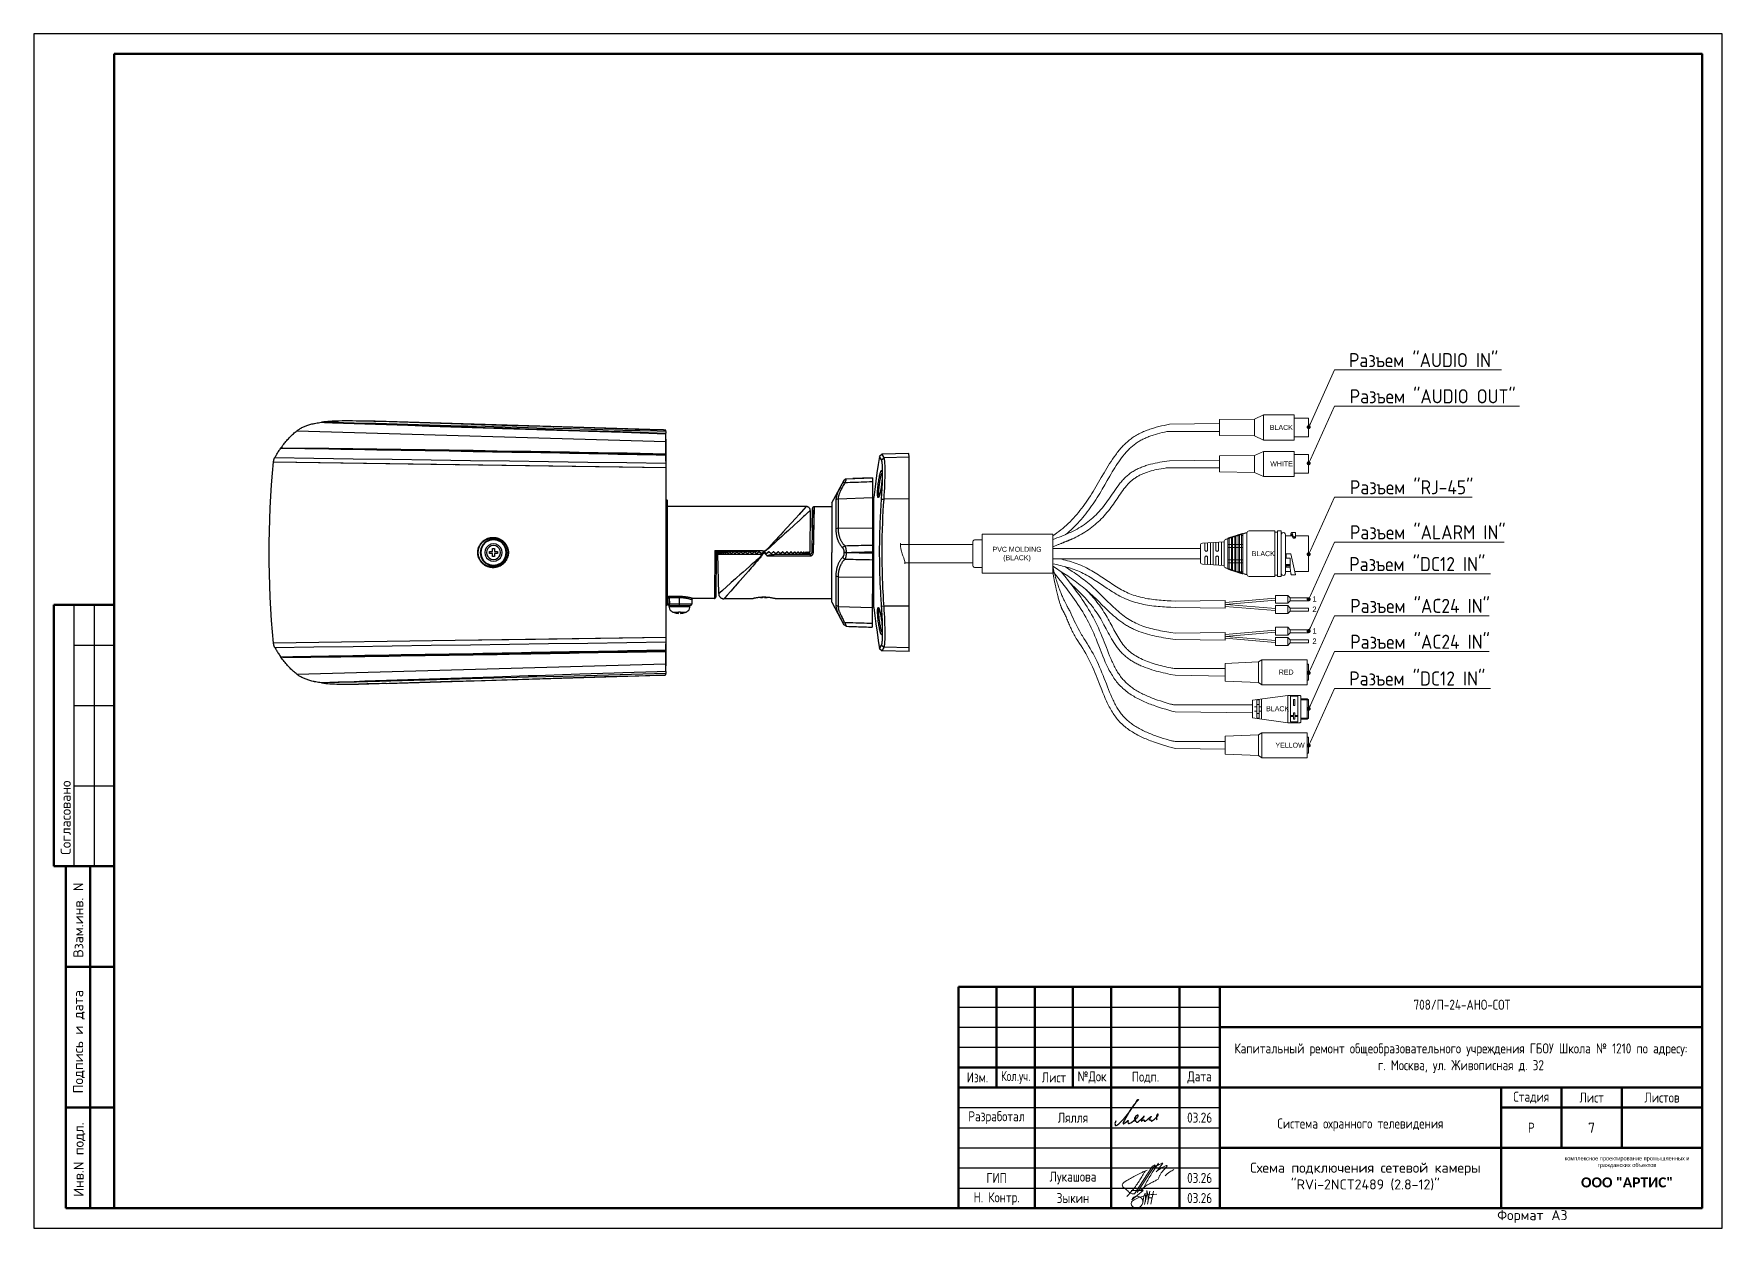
# Model space of a CAD drawing. Header units: millimetres. Extents: x -495897 to 1376592, y -28539 to 470976.
# Drawn here: x 250575 to 292575, y 242224 to 271924 of the extents above; entities that cross this region are included whole.
import ezdxf
from ezdxf import colors
from ezdxf.entities.mleader import LeaderData, LeaderLine
from ezdxf.enums import TextEntityAlignment as Align
from ezdxf.math import Vec2, Vec3

# ---------------------------------------------------------------- set-up
doc = ezdxf.new("R2010")
doc.units = ezdxf.units.MM
doc.linetypes.add('PDF_IMPORT', pattern=[1, 0.8, -0.2])
for name, color, linetype in [('__НАДПИСИ', 7, 'Continuous'), ('PDF _0', 7, 'Continuous'), ('PDF _1', 7, 'Continuous'), ('PDF _Текст', 7, 'Continuous'), ('Основная', 7, 'Continuous'), ('стена', 20, 'Continuous')]:
    doc.layers.add(name, color=color, linetype=linetype)
for name, color, linetype, lineweight in [('__ФОРМАТ', 7, 'Continuous', 40), ('Подписи', 7, 'Continuous', 13), ('Формат', 225, 'Continuous', 30)]:
    doc.layers.add(name, color=color, linetype=linetype, lineweight=lineweight)
doc.layers.add('ОФ_подписи', color=5, linetype='Continuous', lineweight=13, true_color=0x0000ff)
doc.styles.add('GOST 2.304 type A', font='', dxfattribs={"height": 250})
doc.styles.add('ISOCPEUR', font='isocpeur.ttf', dxfattribs={"width": 0.9, "height": 350})
doc.styles.add('PDF Arial', font='arial.ttf')
doc.styles.add('PDF ISOCPEUR', font='isocpeur.ttf')
doc.styles.add('RubezhCAD', font='', dxfattribs={"oblique": 10})
doc.styles.add('XREF1$0$Standard', font='isocpeur.ttf')
doc.styles.add('ГОСТ 2.304', font='')
doc.styles.get('GOST 2.304 type A').set_extended_font_data('GOST 2.304 type A')
doc.styles.get('RubezhCAD').set_extended_font_data('GOST type A')
doc.styles.get('ГОСТ 2.304').set_extended_font_data('GOST 2.304 type A')

msp = doc.modelspace()

# ---------------------------------------------------------------- texts
at = {"color": 0, "linetype": 'Continuous', "transparency": 33554687, "insert": (289325.075, 244723.716), "char_height": 250, "width": 1500, "attachment_point": 5, "style": 'PDF ISOCPEUR'}
msp.add_mtext('7', dxfattribs=at)
at = {"layer": 'PDF _Текст', "attachment_point": 7, "style": 'PDF Arial'}
for s, insert, char_height in [('BLACK', (281322.84, 262070.781), 124.7383), ('WHITE', (281333.042, 261167.99), 124.7383), ('PVC MOLDING', (274424.335, 259040.984), 124.73833), ('(BLACK)', (274689.569, 258796.411), 124.7383), ('BLACK', (280873.981, 258932.969), 124.7383), ('1', (282383.179, 257800.948), 136.077), ('2', (282379.579, 257545.314), 136.077), ('1', (282383.179, 257007.044), 136.077), ('2', (282379.579, 256752.01), 136.077), ('RED', (281544.869, 255988.71), 124.7383), ('BLACK', (281230.428, 255077.463), 124.7383), ('YELLOW', (281462.659, 254170.144), 124.7383)]:
    msp.add_mtext(s, dxfattribs=dict(at, insert=insert, char_height=char_height))
at = {"layer": 'Формат', "color": 0, "transparency": 33554687, "insert": (283698.607, 243507.965), "char_height": 250, "width": 7000, "attachment_point": 5, "style": 'ISOCPEUR'}
msp.add_mtext('{\\W1;Схема подключения сетевой камеры "RVi-2NCT2489 (2.8-12)"}', dxfattribs=at)

# ---------------------------------------------------------------- blocks, each defined once
blk = doc.blocks.new('*U1051')
at = {"lineweight": 50}
for p, q in [((5, 155), (20, 155)), ((5, 155), (5, 90)), ((5, 90), (20, 90)), ((8, 5), (8, 90)), ((14, 5), (14, 90)), ((8, 65), (20, 65)), ((8, 30), (20, 30)), ((8, 5), (20, 5))]:
    blk.add_line(p, q, dxfattribs=at)
for p, q in [((10, 155), (10, 90)), ((15, 155), (15, 90)), ((10, 145), (20, 145)), ((10, 130), (20, 130)), ((10, 110), (20, 110))]:
    blk.add_line(p, q)
blk.add_lwpolyline([(0, 0), (420, 0), (420, 297), (0, 297)], close=True)
blk.add_lwpolyline([(20, 292), (415, 292), (415, 5), (20, 5)], close=True, dxfattribs=at)
at = {"style": 'XREF1$0$Standard'}
for s, p in [('Согласовано', (7.95, 102.07)), ('Взам.инв. N', (11.07, 76.61)), ('Подпись и дата', (11.04, 46.36)), ('Инв.N подл.', (11.17, 17.07))]:
    blk.add_text(s, height=2.5, rotation=90, dxfattribs=at).set_placement(p, align=Align.MIDDLE_CENTER)
blk.add_text('Формат', height=2.5, dxfattribs=at).set_placement((364.02, 2))
blk.add_text('А3', height=2.5, dxfattribs=at).set_placement((381.51, 2), align=Align.RIGHT)
for tag, p in [('СОГЛАСОВАНО_ДАТА2', (14.37, 145.56)), ('СОГЛАСОВАНО_ДАТА3', (19.37, 145.56)), ('СОГЛАСОВАНО_ФАМИЛИЯ2', (14.37, 110.56)), ('СОГЛАСОВАНО_ФАМИЛИЯ3', (19.37, 110.56)), ('СОГЛАСОВАНО_ДОЛЖНОСТЬ2', (14.37, 90.56)), ('СОГЛАСОВАНО_ДОЛЖНОСТЬ3', (19.37, 90.56))]:
    blk.add_attdef(tag, p, '', height=2.5, rotation=90, dxfattribs=at)
for tag, p in [('ВЗАМ_ИНВ_НОМЕР', (19.37, 77.5)), ('ИНВ_N_ПОДЛ', (19.37, 17.5))]:
    blk.add_attdef(tag, text='', height=2.5, rotation=90, dxfattribs=at).set_placement(p, align=Align.CENTER)
blk.add_attdef('ИНВ_ДАТА', text='', height=2.5, rotation=90, dxfattribs=at).set_placement((19.37, 63.83), align=Align.RIGHT)
blk = doc.blocks.new('П_Зыкин')
at = {"layer": 'ОФ_подписи', "color": 5, "ltscale": 100, "transparency": 33554687}
for p, q in [((142, 249), (62, -174)), ((102, 37), (218, 37)), ((258, 249), (178, -174))]:
    blk.add_line(p, q, dxfattribs=at)
blk.add_lwpolyline([(-462, 273), (-74, 273), (-446, -30)], dxfattribs=at)
for centre, radius, start, end in [((-271, -94), 186, 314.2393, 159.9348), ((345, -1372), 1523, 88.8758, 117.8788), ((1109, -252), 1204, 158.7593, 174.231), ((-1024, 224), 1068, 337.8144, 2.8859), ((-849, 72), 852, 342.8308, 7.4815), ((-9, 182), 4.48, 8.9691, 155.6551), ((-643, 22), 732, 344.4555, 20.462), ((-318, -169), 151, 108.7568, 173.4251), ((-287, -115), 185, 191.5358, 322.3512)]:
    blk.add_arc(centre, radius, start, end, dxfattribs=at)
blk = doc.blocks.new('П_Лукашова')
at = {"layer": 'ОФ_подписи', "color": 5}
for p, q in [((221, 339), (-221, -339)), ((286, 371), (-156, -307)), ((283, 370), (218, 338))]:
    blk.add_line(p, q, dxfattribs=at)
for points in [[(221, 301), (344, 360), (434, 401), (475, 416), (464, 395), (420, 336), (342, 232), (310, 203), (337, 221), (420, 283), (490, 322), (558, 352), (576, 358), (491, 240), (403, 113), (374, 49), (360, 20)], [(-221, -339), (-276, -344), (-368, -289), (-446, -221), (-505, -166), (-522, -116), (-412, -16), (-295, 56), (-173, 120), (-49, 179), (33, 216), (87, 237), (52, 221), (11, 167), (-59, 51), (-126, -52), (-177, -132), (-256, -231), (-409, -409)], [(360, 20), (294, -18), (203, -65), (91, -124), (-73, -248)], [(366, 415), (236, 213), (85, -37), (-50, -300)], [(530, 102), (646, 199), (748, 254)]]:
    blk.add_spline(points, degree=3, dxfattribs=at)
blk = doc.blocks.new('штамп')
at = {"layer": '__ФОРМАТ', "linetype": 'Continuous', "lineweight": 50}
for p, q in [((531929, 45357), (531929, 50857)), ((531929, 50857), (550429, 50857)), ((532879, 48357), (532879, 50857)), ((533829, 45357), (533829, 50857)), ((534779, 48357), (534779, 50857)), ((535729, 45357), (535729, 50857)), ((537429, 45357), (537429, 50857)), ((538429, 45357), (538429, 50857)), ((550429, 45357), (550429, 50857)), ((538429, 49857), (550429, 49857)), ((531929, 48857), (538429, 48857)), ((531929, 48357), (550429, 48357)), ((545429, 45357), (545429, 48357)), ((546929, 46857), (546929, 48357)), ((548429, 46857), (548429, 48357)), ((545429, 47857), (550429, 47857)), ((538429, 46857), (550429, 46857)), ((531929, 45357), (550429, 45357))]:
    blk.add_line(p, q, dxfattribs=at)
at = {"layer": '__ФОРМАТ', "linetype": 'Continuous', "lineweight": -2}
for p, q in [((531929, 50357), (538429, 50357)), ((531929, 49857), (538429, 49857)), ((531929, 49357), (538429, 49357)), ((531929, 48857), (538429, 48857)), ((531929, 47857), (538429, 47857)), ((531929, 47357), (538429, 47357)), ((531929, 46857), (538429, 46857)), ((538429, 46857), (550429, 46857)), ((531929, 46357), (538429, 46357)), ((531929, 45857), (538429, 45857))]:
    blk.add_line(p, q, dxfattribs=at)
at = {"layer": 'Подписи', "color": 5, "lineweight": 25}
blk.add_lwpolyline([(535847, 47525), (535833, 47500), (535823, 47461), (535824, 47440), (535829, 47423), (535840, 47414), (535857, 47413), (535876, 47421), (535897, 47435), (535917, 47454), (536005, 47539), (536088, 47624), (536142, 47690), (536203, 47776), (536266, 47874), (536323, 47953), (536362, 48009), (536395, 48059), (536405, 48060), (536397, 48045), (536295, 47925), (536205, 47790), (536095, 47603), (536059, 47544), (536038, 47506), (536029, 47485), (536027, 47473), (536027, 47462), (536031, 47457), (536037, 47454), (536045, 47456), (536057, 47466), (536072, 47479), (536107, 47506), (536133, 47525), (536147, 47532), (536152, 47532), (536153, 47529), (536150, 47520), (536147, 47504), (536146, 47491), (536148, 47479), (536150, 47471), (536157, 47465), (536166, 47462), (536178, 47464), (536189, 47469), (536215, 47480), (536240, 47498), (536281, 47529), (536306, 47550), (536324, 47567), (536342, 47582), (536372, 47609), (536388, 47629), (536397, 47646), (536399, 47657), (536398, 47666), (536393, 47671), (536383, 47671), (536372, 47667), (536356, 47653), (536336, 47632), (536323, 47612), (536313, 47599), (536309, 47587), (536310, 47579), (536315, 47575), (536326, 47579), (536335, 47585), (536344, 47592), (536348, 47595), (536352, 47596), (536354, 47595), (536355, 47592), (536349, 47583), (536342, 47575), (536334, 47561), (536326, 47547), (536322, 47538), (536320, 47531), (536321, 47523), (536325, 47519), (536328, 47519), (536333, 47524), (536338, 47527), (536344, 47526), (536346, 47520), (536351, 47508), (536355, 47498), (536359, 47493), (536366, 47491), (536375, 47491), (536385, 47497), (536412, 47513), (536436, 47532), (536466, 47559), (536491, 47583), (536517, 47607), (536529, 47621), (536545, 47642), (536547, 47643), (536546, 47644), (536543, 47644), (536541, 47642), (536538, 47637), (536499, 47577), (536491, 47558), (536482, 47544), (536480, 47535), (536479, 47529), (536481, 47524), (536483, 47522), (536489, 47523), (536494, 47526), (536502, 47532), (536512, 47539), (536522, 47544), (536530, 47548), (536541, 47549), (536547, 47546), (536550, 47541), (536551, 47531), (536552, 47525), (536553, 47521), (536558, 47517), (536562, 47515), (536568, 47515), (536575, 47517), (536583, 47523), (536596, 47533), (536617, 47547), (536636, 47561), (536659, 47583), (536688, 47609), (536702, 47620), (536713, 47630), (536721, 47636), (536727, 47641), (536727, 47643), (536726, 47644), (536723, 47643), (536720, 47638), (536715, 47629), (536693, 47594), (536681, 47575), (536676, 47566), (536674, 47557), (536677, 47551), (536679, 47547), (536684, 47546), (536689, 47549), (536695, 47552), (536700, 47554), (536709, 47554), (536716, 47551), (536717, 47545), (536719, 47535), (536721, 47527), (536725, 47524), (536731, 47520), (536741, 47523), (536747, 47528), (536757, 47534), (536779, 47550), (536809, 47572), (536842, 47600), (536865, 47623), (536880, 47642), (536895, 47664), (536899, 47675), (536901, 47684), (536898, 47689), (536891, 47693), (536881, 47689), (536873, 47682), (536862, 47668), (536856, 47654), (536855, 47638), (536856, 47622), (536856, 47598), (536858, 47583), (536860, 47572), (536864, 47560), (536871, 47551)], dxfattribs=at)
at = {"layer": 'ОФ_подписи'}
for name, p, xscale, yscale, zscale in [('П_Лукашова', (536533, 46057), 1.010226427429054, 1.010226427429054, 1.010226427429054), ('П_Зыкин', (536581, 45585), 0.7621923841183493, 0.7621923841183493, 0.7621923841183493)]:
    blk.add_blockref(name, p, dxfattribs=dict(at, xscale=xscale, yscale=yscale, zscale=zscale))
at = {"transparency": 33554687, "attachment_point": 5, "style": 'ГОСТ 2.304'}
for s, insert, char_height, width in [('{\\fArial|b0|i0|c204|p34;комплексное проектирование промышленных и гражданских объектов}', (548563, 46495), 100, 3372.21), ('{\\fCorbel Light|b1|i0|c204|p34;ООО "АРТИС"}', (548563, 45995), 250, 4171.2)]:
    blk.add_mtext(s, dxfattribs=dict(at, insert=insert, char_height=char_height, width=width))
at = {"layer": '__НАДПИСИ', "lineweight": 9, "ltscale": 2, "style": 'ISOCPEUR', "flags": 1}
blk.add_attdef('NOTATION', (548864, 51134), '', height=250, dxfattribs=at)
at = {"layer": '__НАДПИСИ', "lineweight": 9, "ltscale": 2, "style": 'RubezhCAD', "oblique": 10}
blk.add_attdef('SHEET', text='', height=250, dxfattribs=at).set_placement((547679, 47357), align=Align.MIDDLE_CENTER)
at = {"layer": '__ФОРМАТ', "color": 7, "linetype": 'Continuous', "lineweight": 20, "char_height": 250, "attachment_point": 5, "style": 'GOST 2.304 type A'}
for s, insert, width in [('Капитальный ремонт общеобразовательного учреждения ГБОУ Школа № 1210 по адресу:      \\Pг. Москва, ул. Живописная д. 32', (544429, 49085), 12000), ('\\pi-7.5,l7.5,t7.5;{\\W0.9;\\C256;Кол.уч.}', (533354, 48607), 950)]:
    blk.add_mtext(s, dxfattribs=dict(at, insert=insert, width=width))
for s, insert, width, line_spacing_factor in [('\\pi-7.5,l7.5,t7.5;{\\C256;Изм.}', (532404, 48607), 950, 1.2), ('\\pi-7.5,l7.5,t7.5;{\\C256;Лист}', (534304, 48607), 950, 1.2), ('\\pi-7.5,l7.5,t7.5;{\\C256;№Док}', (535254, 48607), 950, 1.2), ('\\pi-7.5,l7.5,t7.5;{\\C256;Подп.}', (536584, 48607), 1710.72, 1.2), ('\\pi-7.5,l7.5,t7.5;{\\C256;Дата}', (537929, 48607), 1000, 1.2), ('\\pi-7.5,l7.5,t7.5;{\\C256;Стадия}', (546179, 48107), 1500, 1.2), ('\\pi-7.5,l7.5,t7.5;{\\C256;Лист}', (547679, 48107), 1500, 1.2), ('\\pi-7.5,l7.5,t7.5;{\\C256;Листов}', (549429, 48107), 2000, 1.2), ('\\pi-7.5,l7.5,t7.5;{\\C256;Разработал}', (532879, 47607), 1900, 1.2), ('{\\C256;Лялля}', (534779, 47607), 1900, 1.2), ('{\\C256;03.26}', (537929, 47607), 1000, 1.2), ('Система охранного телевидения', (541929, 47427), 6828.82, 0.85), ('\\pi-750,l750,t750;{\\C256;Р}', (546179, 47357), 1500, 1.2), ('\\pi-7.5,l7.5,t7.5;{\\C256;ГИП}', (532879, 46107), 1900, 1.2), ('{\\C256;Лукашова}', (534779, 46107), 1900, 1.2), ('{\\C256;03.26}', (537929, 46107), 1000, 1.2), ('{\\C256;Н. Контр. }', (532879, 45592), 1900, 1.2), ('\\pi-750,l750,t750;{\\C256;Зыкин}', (534779, 45607), 1900, 1.2), ('{\\C256;03.26}', (537929, 45607), 1000, 1.2)]:
    blk.add_mtext(s, dxfattribs=dict(at, insert=insert, width=width, line_spacing_factor=line_spacing_factor))
at = {"layer": 'стена', "color": 18, "true_color": 0x000000, "insert": (543249, 50539), "char_height": 250, "width": 3851.47, "attachment_point": 1, "style": 'GOST 2.304 type A'}
blk.add_mtext('708/П-24-АНО-СОТ', dxfattribs=at)
blk = doc.blocks.new('_Dot')
at = {"color": 0, "linetype": 'ByBlock', "lineweight": -2}
blk.add_line((-0.5, 0), (-1, 0), dxfattribs=at)
at = {"color": 0, "linetype": 'ByBlock', "lineweight": 0, "const_width": 0.5}
blk.add_lwpolyline([(-0.25, 0, 1), (0.25, 0, 1)], format="xyb", close=True, dxfattribs=at)

# ---------------------------------------------------------------- linework, layer by layer
at = {"color": 0}
for p, q in [((257152.044, 262074.409), (257168.424, 262085.55)), ((257168.424, 262085.55), (257185.454, 262096.47)), ((257185.454, 262096.47), (257203.004, 262107.013)), ((257203.004, 262107.013), (257221.074, 262117.426)), ((257221.074, 262117.426), (257239.664, 262127.462)), ((257239.664, 262127.462), (257245.514, 262130.491)), ((257245.514, 262130.491), (257264.754, 262140.176)), ((257264.754, 262140.176), (257284.644, 262149.484)), ((257284.644, 262149.484), (257305.314, 262158.61)), ((257305.314, 262158.61), (257326.634, 262167.411)), ((257326.634, 262167.411), (257348.604, 262175.991)), ((257348.604, 262175.991), (257371.354, 262184.428)), ((257371.354, 262184.428), (257391.764, 262191.214)), ((257391.764, 262191.214), (257416.204, 262199.105)), ((257416.204, 262199.105), (257441.294, 262206.801)), ((257441.294, 262206.801), (257467.424, 262213.964)), ((257467.424, 262213.964), (257494.204, 262221.166)), ((257494.204, 262221.166), (257522.284, 262227.77)), ((257522.284, 262227.77), (257551.404, 262234.231)), ((257551.404, 262234.231), (257558.424, 262235.83)), ((257558.424, 262235.83), (257589.104, 262241.94)), ((257589.104, 262241.94), (257620.694, 262247.855)), ((257620.694, 262247.855), (257653.714, 262253.406)), ((257653.714, 262253.406), (257687.774, 262258.58)), ((257687.774, 262258.58), (257723.394, 262263.585)), ((257723.394, 262263.585), (257743.414, 262266.107)), ((257743.284, 262266.107), (257775.914, 262263.585)), ((257809.974, 262264.677), (257743.284, 262266.107)), ((257789.694, 262271.476), (257743.414, 262266.107)), ((257745.104, 262265.925), (257811.534, 262262.896)), ((257775.914, 262263.585), (257809.194, 262261.973)), ((257837.534, 262276.338), (257789.694, 262271.476)), ((257809.194, 262261.973), (257875.884, 262259.139)), ((257877.054, 262262.35), (257809.974, 262264.677)), ((257811.534, 262262.896), (257878.354, 262260.192)), ((257887.324, 262280.602), (257837.534, 262276.338)), ((257875.884, 262259.139), (257942.704, 262256.24)), ((257943.874, 262260.738), (257877.054, 262262.35)), ((257878.354, 262260.192), (258011.994, 262255.551)), ((257939.454, 262284.359), (257887.324, 262280.602)), ((257994.314, 262287.791), (257939.454, 262284.359)), ((257942.704, 262256.24), (258009.524, 262253.718)), ((258010.564, 262258.944), (257943.874, 262260.738)), ((258052.424, 262290.456), (257994.314, 262287.791)), ((258009.524, 262253.718), (258143.164, 262248.544)), ((258144.334, 262255.369), (258010.564, 262258.944)), ((258011.994, 262255.551), (258145.634, 262250.884)), ((258114.954, 262292.796), (258052.424, 262290.456)), ((258174.884, 262294.395), (258114.954, 262292.796)), ((258143.164, 262248.544), (258276.544, 262243.721)), ((258277.974, 262251.794), (258144.334, 262255.369)), ((258145.634, 262250.884), (258279.274, 262246.386)), ((258250.284, 262295.825), (258174.884, 262294.395)), ((258330.104, 262296.553), (258250.284, 262295.825)), ((258276.544, 262243.721), (258410.184, 262238.677)), ((258545.254, 262244.41), (258277.974, 262251.794)), ((258279.274, 262246.386), (258546.554, 262237.624)), ((258416.034, 262296.553), (258330.104, 262296.553)), ((258410.184, 262238.677), (258543.824, 262234.049)), ((258507.164, 262296.007), (258416.034, 262296.553)), ((258598.554, 262294.954), (258507.164, 262296.007)), ((258543.824, 262234.049), (258811.104, 262224.559)), ((258812.794, 262237.26), (258545.254, 262244.41)), ((258546.554, 262237.624), (258813.704, 262228.862)), ((258655.364, 262294.031), (258598.554, 262294.954)), ((258721.014, 262293.524), (258652.114, 262294.031)), ((259416.644, 262271.099), (258652.114, 262294.031)), ((258790.044, 262292.796), (258721.014, 262293.524)), ((258858.814, 262291.743), (258790.044, 262292.796)), ((258811.104, 262224.559), (259078.384, 262215.251)), ((259080.204, 262229.915), (258812.794, 262237.26)), ((258813.704, 262228.862), (259348.264, 262211.663)), ((258927.844, 262290.638), (258858.814, 262291.743)), ((258996.744, 262289.403), (258927.844, 262290.638)), ((259065.514, 262288.116), (258996.744, 262289.403)), ((259134.544, 262286.517), (259065.514, 262288.116)), ((259078.384, 262215.251), (259345.664, 262206.073)), ((259347.484, 262222.765), (259080.204, 262229.915)), ((259166.914, 262285.828), (259134.544, 262286.517)), ((259235.944, 262284.034), (259166.914, 262285.828)), ((259304.714, 262282.071), (259235.944, 262284.034)), ((259341.244, 262280.966), (259304.714, 262282.071)), ((266170.274, 262076.008), (259341.244, 262280.966)), ((259345.664, 262206.073), (259880.354, 262188.003)), ((259882.304, 262208.231), (259347.484, 262222.765)), ((259348.264, 262211.663), (259882.564, 262194.789)), ((260181.044, 262248.167), (259416.644, 262271.099)), ((259880.354, 262188.003), (260414.914, 262170.258)), ((260417.254, 262193.736), (259882.304, 262208.231)), ((259882.564, 262194.789), (260417.254, 262177.954)), ((260945.704, 262225.053), (260181.044, 262248.167)), ((260414.914, 262170.258), (260949.474, 262152.513)), ((260951.944, 262179.202), (260417.254, 262193.736)), ((260417.254, 262177.954), (260951.554, 262161.314)), ((261710.104, 262202.134), (260945.704, 262225.053)), ((260949.474, 262152.513), (261484.034, 262134.989)), ((260951.554, 262161.314), (261165.534, 262154.658)), ((261807.474, 262155.945), (260951.944, 262179.202)), ((261165.534, 262154.658), (262020.544, 262127.969)), ((261484.034, 262134.989), (262018.594, 262117.608)), ((262474.634, 262179.202), (261710.104, 262202.134)), ((262021.454, 262150.212), (261807.474, 262155.945)), ((262018.594, 262117.608), (262232.704, 262110.588)), ((262020.544, 262127.969), (262234.394, 262121.547)), ((262876.984, 262126.916), (262021.454, 262150.212)), ((262232.704, 262110.588), (263087.714, 262082.846)), ((262234.394, 262121.547), (263089.534, 262095.04)), ((263239.034, 262156.127), (262474.634, 262179.202)), ((263090.964, 262121.001), (262876.984, 262126.916)), ((263087.714, 262082.846), (263301.564, 262076.008)), ((263089.534, 262095.04), (263303.254, 262088.579)), ((263946.494, 262097.705), (263090.964, 262121.001)), ((264003.564, 262133.195), (263239.034, 262156.127)), ((263303.254, 262088.579), (264158.524, 262062.254)), ((264160.474, 262091.79), (263946.494, 262097.705)), ((264768.094, 262110.081), (264003.564, 262133.195)), ((265016.264, 262068.494), (264160.474, 262091.79)), ((265532.494, 262087.149), (264768.094, 262110.081)), ((266297.154, 262064.035), (265532.494, 262087.149)), ((256731.364, 261637.297), (256751.514, 261665.091)), ((256751.514, 261665.091), (256771.794, 261691.923)), ((256771.794, 261691.923), (256792.334, 261718.482)), ((256792.334, 261718.482), (256813.004, 261744.43)), ((256813.004, 261744.43), (256824.444, 261758.418)), ((256824.444, 261758.418), (256845.244, 261783.326)), ((256845.244, 261783.326), (256866.044, 261807.675)), ((256866.044, 261807.675), (256886.714, 261831.348)), ((256886.714, 261831.348), (256907.774, 261854.267)), ((256907.774, 261854.267), (256928.834, 261876.653)), ((256928.834, 261876.653), (256950.024, 261898.48)), ((256950.024, 261898.48), (256971.214, 261919.618)), ((256971.214, 261919.618), (256992.274, 261940.262)), ((256992.274, 261940.262), (257013.594, 261960.126)), ((257013.594, 261960.126), (257034.914, 261979.652)), ((257034.914, 261979.652), (257056.364, 261998.281)), ((257056.364, 261998.281), (257077.684, 262016.572)), ((257077.684, 262016.572), (257099.264, 262034.278)), ((257099.264, 262034.278), (257120.974, 262051.477)), ((257120.974, 262051.477), (257136.184, 262063.125)), ((257120.974, 262051.477), (266295.464, 261787.447)), ((257136.184, 262063.125), (257152.044, 262074.409)), ((263301.564, 262076.008), (264156.834, 262048.448)), ((264156.834, 262048.448), (264370.814, 262041.61)), ((264158.524, 262062.254), (264585.834, 262049.176)), ((264370.814, 262041.61), (265225.954, 262014.232)), ((264585.834, 262049.176), (265441.104, 262022.994)), ((265230.114, 262062.618), (265016.264, 262068.494)), ((265225.954, 262014.232), (265439.934, 262007.407)), ((266085.644, 262039.14), (265230.114, 262062.618)), ((265439.934, 262007.407), (266295.074, 261980.211)), ((265441.104, 262022.994), (266296.244, 261996.851)), ((266299.624, 262033.225), (266085.644, 262039.14)), ((266181.714, 262075.696), (266170.274, 262076.008)), ((266193.414, 262075.137), (266181.714, 262075.696)), ((266204.984, 262074.591), (266193.414, 262075.137)), ((266216.424, 262073.902), (266204.984, 262074.591)), ((266228.124, 262073.161), (266216.424, 262073.902)), ((266238.004, 262072.433), (266228.124, 262073.161)), ((266240.084, 262072.251), (266238.004, 262072.433)), ((266250.354, 262071.562), (266240.084, 262072.251)), ((266258.804, 262070.639), (266250.354, 262071.562)), ((266266.344, 262069.963), (266258.804, 262070.639)), ((266273.234, 262069.04), (266266.344, 262069.963)), ((266279.604, 262068.169), (266273.234, 262069.04)), ((266285.584, 262067.064), (266279.604, 262068.169)), ((266286.884, 262066.882), (266285.584, 262067.064)), ((266287.924, 262066.518), (266286.884, 262066.882)), ((266289.094, 262066.375), (266287.924, 262066.518)), ((266290.264, 262066.193), (266289.094, 262066.375)), ((266291.434, 262065.829), (266290.264, 262066.193)), ((266292.604, 262065.647), (266291.434, 262065.829)), ((266293.644, 262065.283), (266292.604, 262065.647)), ((266294.814, 262064.906), (266293.644, 262065.283)), ((266295.074, 262064.724), (266294.814, 262064.906)), ((266296.244, 262064.412), (266295.074, 262064.724)), ((266295.074, 261981.082), (266295.334, 261982.863)), ((266295.074, 261980.211), (266295.074, 261981.082)), ((266295.334, 261965.17), (266295.074, 261980.211)), ((266295.334, 261985.203), (266295.464, 261986.815)), ((266295.334, 261983.604), (266295.334, 261985.203)), ((266295.334, 261982.863), (266295.334, 261983.604)), ((266295.334, 261949.895), (266295.334, 261965.17)), ((266295.334, 261934.854), (266295.334, 261949.895)), ((266295.334, 261919.813), (266295.334, 261934.854)), ((266295.464, 261904.759), (266295.334, 261919.813)), ((266295.334, 261634.97), (266295.464, 261665.416)), ((266295.464, 261988.414), (266295.594, 261990.208)), ((266295.464, 261986.815), (266295.464, 261988.414)), ((266295.464, 261876.653), (266295.464, 261904.759)), ((266295.464, 261861.43), (266295.464, 261876.653)), ((266295.464, 261829.372), (266295.464, 261861.43)), ((266307.424, 261836.886), (266295.464, 261843.308)), ((266295.464, 261787.447), (266295.464, 261829.372)), ((266295.464, 261756.819), (266295.464, 261787.447)), ((266295.464, 261726.321), (266295.464, 261756.819)), ((266295.464, 261695.862), (266295.464, 261726.321)), ((266295.464, 261665.416), (266295.464, 261695.862)), ((266295.594, 261990.208), (266295.854, 261991.859)), ((266295.854, 261991.859), (266295.984, 261993.458)), ((266295.984, 261995.252), (266296.244, 261996.851)), ((266295.984, 261993.458), (266295.984, 261995.252)), ((266297.154, 262064.035), (266296.244, 262064.412)), ((266297.284, 262064.035), (266297.154, 262064.035)), ((266297.674, 262063.853), (266297.284, 262064.035)), ((266297.934, 262063.853), (266297.674, 262063.853)), ((266298.194, 262063.853), (266297.934, 262063.853)), ((266298.584, 262063.671), (266298.194, 262063.853)), ((266298.844, 262063.489), (266298.584, 262063.671)), ((266299.104, 262063.307), (266298.844, 262063.489)), ((266299.234, 262063.125), (266299.104, 262063.307)), ((266299.364, 262062.943), (266299.234, 262063.125)), ((266299.364, 262062.761), (266299.364, 262062.943)), ((266299.624, 262062.618), (266299.364, 262062.761)), ((266299.624, 262033.225), (266299.624, 262062.618)), ((266307.424, 256211.544), (266307.424, 261836.886)), ((256513.614, 260996.345), (256539.744, 261281.149)), ((256539.744, 261281.149), (256540.004, 261283.307)), ((256539.744, 261281.149), (265219.064, 261152.189)), ((256539.744, 261281.006), (261008.884, 261214.693)), ((256540.004, 261283.307), (256540.654, 261290.314)), ((256540.654, 261290.314), (256541.824, 261297.1)), ((256541.824, 261297.1), (256542.864, 261304.081)), ((256542.864, 261304.081), (256544.164, 261310.906)), ((256544.164, 261310.906), (256544.294, 261312.154)), ((256544.294, 261312.154), (256545.724, 261318.797)), ((256545.724, 261318.797), (256547.154, 261325.219)), ((256547.154, 261325.219), (256548.714, 261331.498)), ((256548.714, 261331.498), (256550.534, 261337.595)), ((256550.534, 261337.595), (256552.354, 261343.705)), ((256552.354, 261343.705), (256554.044, 261349.438)), ((256554.044, 261349.438), (256556.254, 261354.976)), ((256556.254, 261354.976), (256558.204, 261360.527)), ((256558.204, 261360.527), (256560.544, 261365.714)), ((256560.544, 261365.714), (256562.884, 261370.901)), ((256562.884, 261370.901), (256565.224, 261375.945)), ((256565.224, 261375.945), (256567.694, 261380.755)), ((256567.694, 261380.755), (256570.294, 261385.435)), ((256570.294, 261385.435), (256580.044, 261402.452)), ((256570.294, 261385.799), (257543.344, 261371.629)), ((256580.044, 261402.452), (256592.784, 261424.461)), ((256592.784, 261424.461), (256605.914, 261446.34)), ((256605.914, 261446.34), (256610.204, 261453.308)), ((256610.204, 261453.308), (256623.074, 261474.823)), ((256623.074, 261474.823), (256636.334, 261495.961)), ((256636.334, 261495.961), (256649.594, 261516.917)), ((256649.594, 261516.917), (256662.854, 261537.509)), ((256662.854, 261537.509), (256676.244, 261557.776)), ((256676.244, 261557.776), (256689.764, 261577.822)), ((256689.764, 261577.822), (256703.154, 261597.725)), ((256703.154, 261597.725), (256716.804, 261617.264)), ((256716.284, 261617.082), (256730.974, 261619.552)), ((256716.804, 261617.082), (256735.394, 261617.953)), ((256735.524, 261616.705), (256716.804, 261617.082)), ((256716.934, 261617.082), (256731.364, 261637.297)), ((256730.974, 261619.552), (256734.094, 261619.734)), ((256734.094, 261619.734), (256752.814, 261620.839)), ((256735.394, 261617.953), (256754.114, 261619.24)), ((256754.374, 261616.159), (256735.524, 261616.705)), ((256752.814, 261620.839), (256771.404, 261621.346)), ((256754.114, 261619.24), (256772.704, 261619.37)), ((256773.094, 261615.977), (256754.374, 261616.159)), ((256771.404, 261621.346), (256789.994, 261621.892)), ((256772.704, 261619.37), (256791.294, 261619.37)), ((256791.684, 261615.613), (256773.094, 261615.977)), ((256789.994, 261621.892), (256827.434, 261622.633)), ((256791.294, 261619.37), (256828.734, 261619.552)), ((256829.124, 261614.924), (256791.684, 261615.613)), ((256827.434, 261622.633), (256864.744, 261623.127)), ((256828.734, 261619.552), (256866.174, 261619.552)), ((256866.564, 261614.183), (256829.124, 261614.924)), ((256864.744, 261623.127), (256902.184, 261623.309)), ((256866.174, 261619.552), (256940.924, 261619.24)), ((256941.444, 261612.948), (256866.564, 261614.183)), ((256902.184, 261623.309), (256939.494, 261623.504)), ((256939.494, 261623.504), (257014.374, 261623.686)), ((256940.924, 261619.24), (257015.804, 261618.863)), ((257016.324, 261611.531), (256941.444, 261612.948)), ((257014.374, 261623.686), (257088.994, 261623.686)), ((257015.804, 261618.863), (257165.304, 261617.589)), ((257091.204, 261610.244), (257016.324, 261611.531)), ((257088.994, 261623.686), (257163.874, 261623.504)), ((257166.084, 261608.827), (257091.204, 261610.244)), ((257163.874, 261623.504), (257313.504, 261622.815)), ((257165.304, 261617.589), (257314.934, 261615.977)), ((257315.844, 261606.123), (257166.084, 261608.827)), ((257313.504, 261622.815), (257463.134, 261621.892)), ((257314.934, 261615.977), (257464.694, 261614.183)), ((257465.344, 261603.458), (257315.844, 261606.123)), ((257463.134, 261621.892), (257612.894, 261620.657)), ((257464.694, 261614.183), (257614.324, 261612.402)), ((257615.234, 261600.754), (257465.344, 261603.458)), ((257543.344, 261371.629), (258516.264, 261357.641)), ((257612.894, 261620.657), (257762.394, 261619.24)), ((257614.324, 261612.402), (257913.714, 261608.268)), ((257914.754, 261595.385), (257615.234, 261600.754)), ((257762.394, 261619.24), (257912.284, 261617.771)), ((257912.284, 261617.771), (258211.544, 261614.378)), ((257913.714, 261608.268), (258212.974, 261604.004)), ((258214.144, 261590.016), (257914.754, 261595.385)), ((258211.544, 261614.378), (258510.934, 261610.79)), ((258212.974, 261604.004), (258512.364, 261599.519)), ((258513.664, 261584.465), (258214.144, 261590.016)), ((258510.934, 261610.79), (258810.324, 261606.851)), ((258512.364, 261599.519), (259111.274, 261590.198)), ((258813.184, 261579.109), (258513.664, 261584.465)), ((258516.264, 261357.641), (259489.184, 261343.705)), ((258810.324, 261606.851), (259109.584, 261602.73)), ((259112.444, 261573.688), (258813.184, 261579.109)), ((259109.584, 261602.73), (259408.974, 261598.596)), ((259111.274, 261590.198), (259709.924, 261580.526)), ((259711.484, 261562.963), (259112.444, 261573.688)), ((259408.974, 261598.596), (259708.364, 261594.332)), ((259489.184, 261343.705), (260462.364, 261329.717)), ((259708.364, 261594.332), (260307.144, 261585.154)), ((259709.924, 261580.526), (260308.574, 261570.295)), ((260310.394, 261552.225), (259711.484, 261562.963)), ((260307.144, 261585.154), (260905.924, 261575.846)), ((260308.574, 261570.295), (260548.164, 261566.356)), ((260909.304, 261541.266), (260310.394, 261552.225)), ((260462.364, 261329.717), (261435.284, 261315.729)), ((260548.164, 261566.356), (261506.264, 261549.703)), ((260905.924, 261575.846), (261504.834, 261566.174)), ((261508.214, 261530.541), (260909.304, 261541.266)), ((261435.284, 261315.729), (262408.464, 261301.78)), ((261504.834, 261566.174), (262103.484, 261556.307)), ((261506.264, 261549.703), (261745.724, 261545.4)), ((262466.444, 261513.342), (261508.214, 261530.541)), ((261745.724, 261545.4), (262703.564, 261528.383)), ((262103.484, 261556.307), (262702.394, 261546.128)), ((262408.464, 261301.78), (263381.254, 261287.974)), ((262706.164, 261509.026), (262466.444, 261513.342)), ((262702.394, 261546.128), (262941.984, 261542.007)), ((262703.564, 261528.383), (262943.284, 261524.067)), ((263664.394, 261491.645), (262706.164, 261509.026)), ((262941.984, 261542.007), (263899.954, 261525.536)), ((262943.284, 261524.067), (263901.124, 261506.686)), ((263381.254, 261287.974), (264354.304, 261273.986)), ((263903.854, 261487.381), (263664.394, 261491.645)), ((263899.954, 261525.536), (264139.674, 261521.233)), ((263901.124, 261506.686), (264380.434, 261497.937)), ((264862.214, 261470.182), (263903.854, 261487.381)), ((264139.674, 261521.233), (265097.514, 261504.216)), ((264354.304, 261273.986), (265327.354, 261260.05)), ((264380.434, 261497.937), (265338.274, 261480.179)), ((265101.674, 261465.879), (264862.214, 261470.182)), ((265097.514, 261504.216), (265337.234, 261499.9)), ((266059.904, 261448.68), (265101.674, 261465.879)), ((265327.354, 261260.05), (266300.274, 261246.062)), ((265337.234, 261499.9), (266295.074, 261482.519)), ((265338.274, 261480.179), (266296.244, 261462.291)), ((266299.624, 261444.364), (266059.904, 261448.68)), ((266295.074, 261508.337), (266295.334, 261538.796)), ((266295.074, 261482.519), (266295.074, 261508.337)), ((266295.074, 261480.556), (266295.074, 261482.519)), ((266295.074, 261478.398), (266295.074, 261480.556)), ((266295.074, 261476.422), (266295.074, 261478.398)), ((266295.334, 261474.446), (266295.074, 261476.422)), ((266295.334, 261604.511), (266295.334, 261634.97)), ((266295.334, 261573.883), (266295.334, 261604.511)), ((266295.334, 261569.242), (266295.334, 261573.883)), ((266295.334, 261538.796), (266295.334, 261569.242)), ((266295.334, 261472.301), (266295.334, 261474.446)), ((266295.334, 261470.325), (266295.334, 261472.301)), ((266295.464, 261468.349), (266295.334, 261470.325)), ((266295.594, 261466.425), (266295.464, 261468.349)), ((266295.854, 261465.879), (266295.594, 261466.425)), ((266295.984, 261463.903), (266295.854, 261465.879)), ((266296.244, 261462.291), (266295.984, 261463.903)), ((266299.624, 261296.918), (266299.624, 261444.364)), ((266299.624, 261420.704), (266299.624, 261444.364)), ((266299.624, 261347.462), (266299.624, 261396.719)), ((266300.534, 261243.54), (266300.534, 261141.958)), ((271677.854, 261468.024), (271615.584, 261414.1)), ((271663.164, 261325.947), (271615.584, 261414.1)), ((271616.104, 261412.995), (271615.584, 261414.1)), ((271620.784, 261404.61), (271616.104, 261412.995)), ((271624.814, 261397.265), (271620.784, 261404.61)), ((271630.274, 261387.411), (271624.814, 261397.265)), ((271636.904, 261375.022), (271630.274, 261387.411)), ((271644.314, 261360.709), (271636.904, 261375.022)), ((271653.414, 261344.199), (271644.314, 261360.709)), ((271663.424, 261325.765), (271653.414, 261344.199)), ((271663.164, 261325.765), (271725.564, 261380.066)), ((271664.854, 261322.931), (271663.424, 261325.947)), ((271666.284, 261319.486), (271664.854, 261322.931)), ((271667.714, 261315.547), (271666.284, 261319.486)), ((271668.884, 261311.647), (271667.714, 261315.547)), ((271670.574, 261305.914), (271668.884, 261311.647)), ((271672.134, 261299.622), (271670.574, 261305.914)), ((271673.824, 261292.472), (271672.134, 261299.622)), ((271674.084, 261291.003), (271673.824, 261292.472)), ((271675.774, 261282.059), (271674.084, 261291.003)), ((271677.334, 261272.751), (271675.774, 261282.059)), ((271678.764, 261262.52), (271677.334, 261272.751)), ((272346.054, 261485.548), (271677.854, 261468.024)), ((271725.564, 261380.066), (271677.854, 261468.219)), ((271687.214, 261451.15), (271678.374, 261467.114)), ((271680.194, 261251.431), (271678.764, 261262.52)), ((271681.494, 261239.042), (271680.194, 261251.431)), ((271692.544, 261441.335), (271687.214, 261451.15)), ((271699.044, 261429.141), (271692.544, 261441.335)), ((271715.554, 261398.5), (271699.044, 261429.141)), ((271725.564, 261380.066), (271715.554, 261398.5)), ((272346.314, 261396.16), (271725.564, 261380.066)), ((271728.164, 261373.787), (271725.564, 261380.066)), ((271730.894, 261366.26), (271728.164, 261373.787)), ((271731.674, 261363.231), (271730.894, 261366.26)), ((271734.664, 261351.037), (271731.674, 261363.231)), ((271737.004, 261338.661), (271734.664, 261351.037)), ((271739.864, 261320.409), (271737.004, 261338.661)), ((271741.684, 261306.603), (271739.864, 261320.409)), ((271744.414, 261280.824), (271741.684, 261306.603)), ((271745.584, 261267.2), (271744.414, 261280.824)), ((271747.924, 261232.802), (271745.584, 261267.2)), ((272346.314, 261396.16), (272346.054, 261485.548)), ((272346.444, 260357.876), (272346.314, 261396.16)), ((256491.254, 260710.41), (256513.614, 260996.345)), ((261060.884, 261214.004), (266300.274, 261136.407)), ((265219.064, 261152.189), (266300.274, 261136.043)), ((266299.624, 261067.806), (266299.624, 256980.606)), ((266299.624, 261037.165), (266307.424, 261036.619)), ((266300.014, 261123.524), (266307.424, 261120.495)), ((266300.534, 261140.905), (266300.274, 261140.164)), ((266300.274, 261140.164), (266300.274, 261139.111)), ((266300.274, 261139.111), (266300.274, 261138.383)), ((266300.274, 261138.383), (266300.274, 261137.824)), ((266300.274, 261137.824), (266300.274, 261137.33)), ((266300.274, 261137.33), (266300.274, 261136.589)), ((266300.274, 261136.589), (266300.274, 261136.043)), ((266300.534, 261141.958), (266300.534, 261140.905)), ((270426.084, 260257.165), (270729.634, 260824.368)), ((270727.684, 260820.923), (270727.034, 260819.324)), ((270728.464, 260822.21), (270727.684, 260820.923)), ((270728.984, 260823.081), (270728.464, 260822.21)), ((270729.374, 260823.64), (270728.984, 260823.081)), ((270729.504, 260824.004), (270729.374, 260823.64)), ((270729.634, 260824.368), (270729.504, 260824.004)), ((270783.584, 260856.608), (270729.634, 260824.368)), ((270772.794, 260827.943), (270747.964, 260759.16)), ((270773.964, 260830.79), (270772.794, 260827.943)), ((270775.004, 260833.676), (270773.964, 260830.79)), ((270776.044, 260836.523), (270775.004, 260833.676)), ((270776.954, 260839.409), (270776.044, 260836.523)), ((270777.344, 260840.098), (270776.954, 260839.409)), ((270778.384, 260842.984), (270777.344, 260840.098)), ((270779.164, 260845.142), (270778.384, 260842.984)), ((270780.204, 260847.989), (270779.164, 260845.142)), ((270780.594, 260849.224), (270780.204, 260847.989)), ((270780.724, 260849.588), (270780.594, 260849.224)), ((270781.764, 260852.292), (270780.724, 260849.588)), ((270782.154, 260853.54), (270781.764, 260852.292)), ((270782.674, 260854.632), (270782.154, 260853.54)), ((270783.064, 260855.321), (270782.674, 260854.632)), ((270782.674, 260854.632), (270782.674, 260854.632)), ((270783.194, 260856.062), (270783.064, 260855.321)), ((270783.454, 260856.426), (270783.194, 260856.244)), ((270783.194, 260856.244), (270783.194, 260856.062)), ((270783.584, 260856.608), (270783.454, 260856.426)), ((270783.584, 260856.608), (271435.014, 260879.176)), ((270996.784, 260863.953), (270948.034, 260862.341)), ((271045.404, 260865.552), (270996.784, 260863.953)), ((271094.024, 260867.164), (271045.404, 260865.552)), ((271142.774, 260868.945), (271094.024, 260867.164)), ((271191.524, 260870.557), (271142.774, 260868.945)), ((271240.274, 260872.338), (271191.524, 260870.557)), ((271288.894, 260873.989), (271240.274, 260872.338)), ((271337.514, 260875.601), (271288.894, 260873.989)), ((271386.264, 260877.382), (271337.514, 260875.601)), ((271435.014, 260878.994), (271386.264, 260877.382)), ((271435.014, 260878.994), (271434.624, 259639.483)), ((271435.014, 260879.176), (271435.014, 260878.994)), ((271592.964, 260808.599), (271597.774, 260838.499)), ((271597.774, 260838.499), (271603.364, 260870.739)), ((271603.364, 260870.739), (271609.084, 260901.185)), ((271609.084, 260901.185), (271610.124, 260906.736)), ((271610.124, 260906.736), (271615.714, 260933.607)), ((271615.714, 260933.607), (271621.304, 260958.333)), ((271621.304, 260958.333), (271627.024, 260981.629)), ((271623.384, 260794.052), (271628.844, 260824.511)), ((271627.024, 260981.629), (271627.934, 260985.204)), ((271627.934, 260985.204), (271632.354, 261001.35)), ((271628.844, 260824.511), (271634.434, 260853.54)), ((271632.354, 261001.35), (271636.254, 261014.779)), ((271634.434, 260853.54), (271640.284, 260881.516)), ((271636.254, 261014.779), (271640.414, 261026.622)), ((271640.284, 260881.516), (271644.574, 260900.821)), ((271640.414, 261026.622), (271644.574, 261037.529)), ((271644.574, 261037.711), (271645.874, 261040.558)), ((271644.574, 261037.529), (271644.574, 261037.711)), ((271644.574, 260900.821), (271649.644, 260921.959)), ((271645.874, 261040.558), (271647.044, 261043.626)), ((271647.044, 261043.626), (271648.474, 261046.473)), ((271648.474, 261046.473), (271649.904, 261049.541)), ((271649.644, 260921.959), (271654.584, 260941.316)), ((271649.904, 261049.541), (271651.334, 261052.206)), ((271651.334, 261052.206), (271653.024, 261054.91)), ((271653.024, 261054.91), (271654.844, 261057.432)), ((271654.584, 260941.316), (271659.784, 260959.061)), ((271654.844, 261057.432), (271655.494, 261058.667)), ((271655.494, 261058.667), (271656.794, 261059.915)), ((271656.794, 261059.915), (271657.834, 261061.202)), ((271657.834, 261061.202), (271658.874, 261062.073)), ((271658.874, 261062.073), (271659.784, 261062.801)), ((271659.784, 261062.801), (271660.694, 261063.308)), ((271659.784, 260959.061), (271660.694, 260962.09)), ((271660.694, 261063.308), (271661.604, 261063.49)), ((271660.694, 260962.09), (271665.114, 260976.078)), ((271661.604, 261063.49), (271662.514, 261063.672)), ((271662.514, 261063.672), (271663.424, 261063.854)), ((271663.424, 261063.854), (271663.554, 261063.854)), ((271663.554, 261063.854), (271664.074, 261063.672)), ((271664.074, 261063.672), (271664.594, 261063.672)), ((271664.594, 261063.672), (271664.984, 261063.49)), ((271664.984, 261063.49), (271665.504, 261063.308)), ((271665.114, 260976.078), (271669.404, 260988.272)), ((271665.504, 261063.308), (271665.894, 261062.983)), ((271665.894, 261062.983), (271666.284, 261062.801)), ((271666.284, 261062.801), (271666.804, 261062.437)), ((271666.804, 261062.437), (271667.064, 261062.073)), ((271667.064, 261062.073), (271667.454, 261061.696)), ((271667.454, 261061.696), (271667.844, 261061.202)), ((271667.844, 261061.202), (271669.404, 261058.862)), ((271669.404, 261058.862), (271670.834, 261055.963)), ((271669.404, 260988.272), (271671.614, 260994.187)), ((271672.654, 260820.052), (271669.404, 260784.562)), ((271670.834, 261055.963), (271672.134, 261052.388)), ((271671.614, 260994.187), (271674.994, 261002.403)), ((271672.134, 261052.388), (271672.914, 261050.412)), ((271675.384, 260853.722), (271672.654, 260820.052)), ((271672.914, 261050.412), (271674.474, 261043.444)), ((271674.474, 261043.444), (271675.904, 261035.553)), ((271674.994, 261002.403), (271678.634, 261009.605)), ((271677.334, 260885.78), (271675.384, 260853.722)), ((271675.904, 261035.553), (271676.424, 261031.25)), ((271676.424, 261031.25), (271677.724, 261020.148)), ((271678.244, 260903.525), (271677.334, 260885.78)), ((271677.724, 261020.148), (271678.634, 261007.265)), ((271679.284, 260930.955), (271678.244, 260903.525)), ((271678.634, 261007.265), (271678.764, 261004.561)), ((271678.764, 261004.561), (271679.544, 260987.544)), ((271679.674, 260948.518), (271679.284, 260930.955)), ((271679.544, 260987.544), (271679.674, 260970.891)), ((271679.674, 260970.891), (271679.674, 260948.518)), ((271682.144, 261231.892), (271681.494, 261239.042)), ((271683.574, 261215.239), (271682.144, 261231.892)), ((271684.874, 261197.858), (271683.574, 261215.239)), ((271686.174, 261179.242), (271684.874, 261197.858)), ((271687.214, 261159.339), (271686.174, 261179.242)), ((271686.824, 260797.822), (271688.514, 260859.455)), ((271687.604, 261149.849), (271687.214, 261159.339)), ((271688.514, 261126.735), (271687.604, 261149.849)), ((271689.164, 261102.191), (271688.514, 261126.735)), ((271688.514, 260859.455), (271689.684, 260917.331)), ((271689.684, 261076.243), (271689.164, 261102.191)), ((271690.074, 261048.085), (271689.684, 261076.243)), ((271689.684, 260917.331), (271690.204, 260971.944)), ((271690.074, 261046.655), (271690.074, 261048.085)), ((271690.204, 261024.282), (271690.204, 261027.116)), ((271690.204, 260971.944), (271690.204, 261024.282)), ((271749.744, 261194.283), (271747.924, 261232.802)), ((271748.444, 260809.834), (271750.784, 260893.476)), ((271750.654, 261167.23), (271749.744, 261194.283)), ((271751.824, 261114.762), (271750.654, 261167.23)), ((271750.784, 260899.768), (271752.084, 260973.738)), ((271750.784, 260893.476), (271750.784, 260899.768)), ((271752.474, 261057.25), (271751.824, 261114.762)), ((271752.084, 260973.738), (271752.474, 261041.663)), ((271752.474, 261041.663), (271752.474, 261057.25)), ((256456.674, 260134.809), (256472.274, 260423.084)), ((256472.274, 260423.084), (256491.254, 260710.41)), ((270537.234, 260403.181), (270534.634, 260390.987)), ((270538.144, 260406.938), (270537.234, 260403.181)), ((270541.914, 260420.926), (270538.144, 260406.938)), ((270546.074, 260435.239), (270541.914, 260420.926)), ((270550.754, 260450.098), (270546.074, 260435.239)), ((270555.954, 260465.685), (270550.754, 260450.098)), ((270561.804, 260482.195), (270555.954, 260465.685)), ((270568.434, 260499.719), (270561.804, 260482.195)), ((270571.164, 260506.362), (270568.434, 260499.719)), ((270579.224, 260526.278), (270571.164, 260506.362)), ((270587.934, 260547.052), (270579.224, 260526.278)), ((270587.414, 260406.392), (270585.854, 260397.084)), ((270589.364, 260416.428), (270587.414, 260406.392)), ((270597.684, 260568.515), (270587.934, 260547.052)), ((270592.094, 260427.166), (270589.364, 260416.428)), ((270593.524, 260432.717), (270592.094, 260427.166)), ((270597.034, 260445.47), (270593.524, 260432.717)), ((270601.064, 260458.535), (270597.034, 260445.47)), ((270608.084, 260591.252), (270597.684, 260568.515)), ((270605.744, 260471.977), (270601.064, 260458.535)), ((270610.684, 260485.965), (270605.744, 260471.977)), ((270619.524, 260615.471), (270608.084, 260591.252)), ((270616.274, 260500.824), (270610.684, 260485.965)), ((270622.774, 260516.593), (270616.274, 260500.824)), ((270625.114, 260626.573), (270619.524, 260615.471)), ((270626.154, 260524.809), (270622.774, 260516.593)), ((270638.634, 260653.99), (270625.114, 260626.573)), ((270634.214, 260543.1), (270626.154, 260524.809)), ((270642.664, 260561.911), (270634.214, 260543.1)), ((270653.194, 260682.473), (270638.634, 260653.99)), ((270651.894, 260581.437), (270642.664, 260561.911)), ((270662.164, 260602.224), (270651.894, 260581.437)), ((270668.794, 260712.191), (270653.194, 260682.473)), ((270673.214, 260624.051), (270662.164, 260602.224)), ((270685.824, 260743.742), (270668.794, 260712.191)), ((270679.714, 260636.609), (270673.214, 260624.051)), ((270692.974, 260661.517), (270679.714, 260636.609)), ((270693.884, 260758.419), (270685.824, 260743.742)), ((270707.144, 260687.478), (270692.974, 260661.517)), ((270697.394, 260765.075), (270693.884, 260758.419)), ((270747.964, 260759.16), (270693.884, 260758.419)), ((270701.034, 260771.497), (270697.394, 260765.075)), ((270704.544, 260778.14), (270701.034, 260771.497)), ((270708.184, 260784.562), (270704.544, 260778.14)), ((270722.354, 260714.531), (270707.144, 260687.478)), ((270711.694, 260791.205), (270708.184, 260784.562)), ((270714.294, 260795.846), (270711.694, 260791.205)), ((270717.804, 260802.489), (270714.294, 260795.846)), ((270719.494, 260805.518), (270717.804, 260802.489)), ((270721.444, 260808.963), (270719.494, 260805.518)), ((270723.914, 260813.591), (270721.444, 260808.963)), ((270738.604, 260743.196), (270722.354, 260714.531)), ((270724.434, 260814.514), (270723.914, 260813.591)), ((270725.864, 260817.348), (270724.434, 260814.514)), ((270727.034, 260819.324), (270725.864, 260817.348)), ((270747.964, 260759.16), (270738.604, 260743.196)), ((270752.254, 260770.938), (270747.964, 260759.16)), ((270816.734, 260761.305), (270747.964, 260759.16)), ((270756.414, 260782.404), (270752.254, 260770.938)), ((270763.694, 260802.866), (270756.414, 260782.404)), ((270885.374, 260763.424), (270816.734, 260761.305)), ((270954.144, 260765.569), (270885.374, 260763.424)), ((271022.784, 260767.727), (270954.144, 260765.569)), ((271091.554, 260769.885), (271022.784, 260767.727)), ((271160.194, 260772.225), (271091.554, 260769.885)), ((271228.834, 260774.383), (271160.194, 260772.225)), ((271297.604, 260776.541), (271228.834, 260774.383)), ((271366.244, 260778.647), (271297.604, 260776.541)), ((271435.014, 260780.805), (271366.244, 260778.647)), ((271564.364, 260490.775), (271564.494, 260513.343)), ((271564.494, 260470.001), (271564.364, 260490.775)), ((271564.494, 260513.343), (271565.274, 260537.731)), ((271564.884, 260456.741), (271564.494, 260470.001)), ((271565.534, 260443.312), (271564.884, 260456.741)), ((271565.274, 260537.731), (271565.404, 260538.979)), ((271565.404, 260538.979), (271566.704, 260566.903)), ((271566.704, 260431.482), (271565.534, 260443.312)), ((271566.704, 260566.903), (271568.654, 260596.491)), ((271568.004, 260420.562), (271566.704, 260431.482)), ((271568.654, 260417.351), (271568.004, 260420.744)), ((271568.654, 260596.491), (271570.604, 260622.075)), ((271569.304, 260413.906), (271568.654, 260417.351)), ((271570.084, 260410.513), (271569.304, 260413.906)), ((271570.734, 260407.679), (271570.084, 260410.513)), ((271570.604, 260622.075), (271573.854, 260657.019)), ((271570.734, 260407.497), (271570.734, 260407.679)), ((271571.514, 260404.598), (271570.734, 260407.497)), ((271572.164, 260402.258), (271571.514, 260404.598)), ((271572.944, 260400.295), (271572.164, 260402.258)), ((271573.854, 260398.176), (271572.944, 260400.295)), ((271573.854, 260657.019), (271577.494, 260692.652)), ((271577.494, 260692.652), (271580.094, 260713.621)), ((271580.094, 260713.621), (271582.564, 260734.434)), ((271582.564, 260734.434), (271587.634, 260771.679)), ((271587.634, 260771.679), (271592.964, 260808.599)), ((271592.834, 260400.152), (271591.534, 260398.176)), ((271594.264, 260402.635), (271592.834, 260400.152)), ((271595.174, 260404.234), (271594.264, 260402.635)), ((271595.174, 260515.501), (271595.434, 260530.724)), ((271595.304, 260498.848), (271595.174, 260515.501)), ((271596.734, 260407.302), (271595.174, 260404.234)), ((271595.694, 260483.807), (271595.304, 260498.848)), ((271595.434, 260530.724), (271596.344, 260554.02)), ((271596.344, 260470.001), (271595.694, 260483.807)), ((271596.344, 260554.02), (271597.644, 260578.551)), ((271596.604, 260467.843), (271596.344, 260470.001)), ((271597.644, 260457.118), (271596.604, 260467.843)), ((271598.164, 260410.331), (271596.734, 260407.302)), ((271597.644, 260578.551), (271599.594, 260604.694)), ((271598.944, 260447.797), (271597.644, 260457.118)), ((271599.594, 260413.542), (271598.164, 260410.331)), ((271599.854, 260443.312), (271598.944, 260447.797)), ((271599.594, 260604.694), (271599.854, 260608.828)), ((271601.024, 260416.805), (271599.594, 260413.542)), ((271599.854, 260608.828), (271602.454, 260637.662)), ((271601.024, 260437.215), (271599.854, 260443.312)), ((271602.584, 260432.028), (271601.024, 260437.215)), ((271602.324, 260419.834), (271601.024, 260416.805)), ((271603.624, 260423.084), (271602.324, 260419.834)), ((271602.454, 260637.662), (271605.704, 260667.757)), ((271602.844, 260431.287), (271602.584, 260432.028)), ((271602.974, 260430.741), (271602.844, 260431.287)), ((271603.234, 260430.234), (271602.974, 260430.741)), ((271603.624, 260429.87), (271603.234, 260430.234)), ((271603.754, 260429.142), (271603.624, 260429.87)), ((271603.754, 260423.591), (271603.624, 260423.084)), ((271603.884, 260428.817), (271603.754, 260429.142)), ((271604.014, 260428.271), (271603.884, 260428.817)), ((271604.274, 260427.894), (271604.014, 260428.271)), ((271608.694, 260437.579), (271604.274, 260425.008)), ((271604.404, 260427.348), (271604.274, 260427.894)), ((271604.794, 260426.841), (271604.404, 260427.348)), ((271604.794, 260426.659), (271604.794, 260426.841)), ((271605.704, 260667.757), (271609.084, 260697.514)), ((271613.114, 260451.203), (271608.694, 260437.579)), ((271609.084, 260697.514), (271613.114, 260725.997)), ((271613.114, 260725.997), (271617.664, 260758.237)), ((271617.274, 260466.608), (271613.114, 260451.203)), ((271621.954, 260484.496), (271617.274, 260466.608)), ((271617.664, 260758.237), (271622.864, 260790.295)), ((271622.344, 260486.654), (271621.954, 260484.496)), ((271628.064, 260511.185), (271622.344, 260486.654)), ((271622.864, 260790.295), (271623.384, 260794.052)), ((271633.654, 260537.185), (271628.064, 260511.185)), ((271638.984, 260565.304), (271633.654, 260537.185)), ((271640.674, 260574.053), (271638.984, 260565.304)), ((271646.134, 260605.981), (271640.674, 260574.053)), ((271651.594, 260639.456), (271646.134, 260605.981)), ((271656.534, 260674.764), (271651.594, 260639.456)), ((271656.924, 260677.104), (271656.534, 260674.764)), ((271661.084, 260709.162), (271656.924, 260677.104)), ((271665.504, 260746.771), (271661.084, 260709.162)), ((271669.404, 260784.562), (271665.504, 260746.771)), ((271665.504, 260382.407), (271670.054, 260449.591)), ((271670.054, 260449.591), (271674.084, 260516.593)), ((271674.084, 260516.593), (271677.854, 260583.738)), ((271677.854, 260583.738), (271681.104, 260650.922)), ((271681.104, 260650.922), (271683.964, 260717.924)), ((271683.964, 260717.924), (271684.484, 260731.002)), ((271684.484, 260731.002), (271686.824, 260797.822)), ((271725.694, 260355.718), (271731.414, 260443.312)), ((271731.414, 260443.312), (271737.264, 260545.765)), ((271737.264, 260545.765), (271741.424, 260630.876)), ((271741.424, 260630.876), (271745.584, 260726.725)), ((271745.584, 260726.725), (271748.444, 260809.834)), ((256444.844, 259845.507), (256456.674, 260134.809)), ((266307.424, 260339.208), (266319.904, 260339.026)), ((266319.904, 260339.026), (266319.904, 257709.555)), ((266332.904, 260325.766), (266320.034, 260339.026)), ((266332.904, 260325.766), (266332.904, 257722.633)), ((269792.204, 260167.244), (266332.904, 260167.244)), ((269792.204, 260167.244), (269611.114, 259969.644)), ((269626.064, 259986.128), (269611.114, 259969.644)), ((269640.104, 260001.351), (269626.064, 259986.128)), ((269653.364, 260015.69), (269640.104, 260001.351)), ((269687.424, 260052.948), (269665.584, 260028.95)), ((269707.054, 260074.268), (269687.424, 260052.948)), ((269889.704, 260068.886), (269692.104, 259888.134)), ((269724.994, 260093.976), (269706.924, 260074.268)), ((269733.314, 260103.102), (269724.994, 260093.976)), ((269748.784, 260120.132), (269733.314, 260103.102)), ((269762.434, 260134.809), (269748.784, 260120.132)), ((269773.354, 260147.003), (269762.434, 260134.809)), ((269778.034, 260151.839), (269773.354, 260147.003)), ((269796.104, 259983.437), (269774.914, 259963.911)), ((269781.804, 260155.96), (269778.034, 260151.839)), ((269787.394, 260162.044), (269781.804, 260155.96)), ((269789.474, 260164.202), (269787.394, 260162.044)), ((269792.204, 260167.244), (269790.904, 260165.814)), ((269792.204, 260167.244), (269792.204, 260167.244)), ((269799.874, 260166.88), (269792.204, 260167.244)), ((269806.114, 259992.394), (269796.104, 259983.437)), ((269809.234, 260165.632), (269799.874, 260166.88)), ((269824.834, 260009.593), (269806.114, 259992.394)), ((269818.334, 260163.656), (269809.234, 260165.632)), ((269827.304, 260160.614), (269818.334, 260163.656)), ((269841.864, 260025.18), (269824.834, 260009.593)), ((269835.884, 260156.857), (269827.304, 260160.614)), ((269843.944, 260152.203), (269835.884, 260156.857)), ((269856.684, 260038.622), (269841.864, 260025.18)), ((269851.614, 260146.821), (269843.944, 260152.203)), ((269858.894, 260140.906), (269851.614, 260146.821)), ((269863.054, 260044.524), (269856.684, 260038.622)), ((269865.264, 260134.094), (269858.894, 260140.906)), ((269871.244, 260126.762), (269865.264, 260134.094)), ((269877.874, 260058.148), (269868.774, 260049.724)), ((269876.184, 260118.871), (269871.244, 260126.762)), ((269880.734, 260110.629), (269876.184, 260118.871)), ((269884.114, 260063.881), (269877.874, 260058.148)), ((269884.114, 260101.854), (269880.734, 260110.629)), ((269889.704, 260068.886), (269880.734, 259044.005)), ((269886.844, 260092.897), (269884.114, 260101.854)), ((269886.194, 260065.844), (269884.114, 260063.881)), ((269888.014, 260067.456), (269886.194, 260065.844)), ((269888.534, 260083.758), (269886.844, 260092.897)), ((269889.184, 260068.353), (269888.014, 260067.456)), ((269889.444, 260074.45), (269888.534, 260083.758)), ((269889.704, 260068.717), (269889.184, 260068.353)), ((269889.704, 260068.886), (269889.444, 260074.45)), ((269889.704, 260068.886), (269889.704, 260068.717)), ((269936.244, 259645.567), (269944.694, 260121.913)), ((269944.694, 260121.913), (269936.634, 259645.567)), ((269945.084, 260125.683), (269944.694, 260121.744)), ((269945.604, 260129.44), (269945.084, 260125.683)), ((269946.644, 260133.21), (269945.604, 260129.44)), ((269948.074, 260136.785), (269946.644, 260133.21)), ((269949.634, 260140.373), (269948.074, 260136.785)), ((269951.844, 260143.597), (269949.634, 260140.373)), ((269954.184, 260146.639), (269951.844, 260143.597)), ((269956.784, 260149.512), (269954.184, 260146.639)), ((269959.774, 260152.008), (269956.784, 260149.512)), ((269962.894, 260154.166), (269959.774, 260152.008)), ((269966.274, 260156.142), (269962.894, 260154.166)), ((269983.694, 260160.25), (269964.714, 259019.812)), ((269969.914, 260157.572), (269966.274, 260156.142)), ((269973.554, 260158.82), (269969.914, 260157.572)), ((269981.744, 260035.398), (269970.954, 259394.407)), ((269977.324, 260159.717), (269973.554, 260158.82)), ((269981.224, 260160.081), (269977.324, 260159.717)), ((269983.694, 260160.25), (269981.224, 260160.081)), ((269983.434, 260134.458), (269981.744, 260035.398)), ((269983.694, 260159.717), (269983.434, 260134.458)), ((270426.084, 260160.25), (269983.694, 260160.25)), ((269983.694, 260160.25), (269983.694, 260159.717)), ((270426.084, 260163.474), (270425.694, 259024.115)), ((270426.084, 260257.165), (270426.084, 260163.474)), ((270527.614, 260331.863), (270527.484, 259613.327)), ((270583.124, 260363.791), (270527.614, 260331.863)), ((270527.744, 260340.677), (270527.614, 260331.863)), ((270528.264, 260349.803), (270527.744, 260340.677)), ((270529.174, 260359.293), (270528.264, 260349.803)), ((270530.474, 260369.329), (270529.174, 260359.293)), ((270532.294, 260379.703), (270530.474, 260369.329)), ((270534.634, 260390.987), (270532.294, 260379.703)), ((270583.124, 260363.791), (270582.734, 259627.666)), ((270583.124, 260371.487), (270582.994, 260363.791)), ((270583.124, 260363.791), (271434.754, 260390.48)), ((270583.644, 260379.703), (270583.124, 260371.487)), ((270584.554, 260388.14), (270583.644, 260379.703)), ((270585.854, 260397.084), (270584.554, 260388.14)), ((271434.754, 260308.06), (271468.424, 260308.06)), ((271468.684, 260303.757), (271468.424, 260389.193)), ((271468.814, 258917.177), (271468.684, 260303.757)), ((271574.114, 260397.448), (271573.854, 260398.176)), ((271575.024, 260395.849), (271574.114, 260397.448)), ((271575.934, 260394.562), (271575.024, 260395.849)), ((271576.844, 260393.327), (271575.934, 260394.562)), ((271577.754, 260392.443), (271576.844, 260393.327)), ((271578.664, 260391.897), (271577.754, 260392.443)), ((271579.314, 260391.351), (271578.664, 260391.897)), ((271580.224, 260390.987), (271579.314, 260391.351)), ((271581.134, 260390.792), (271580.224, 260390.987)), ((271581.914, 260390.792), (271581.134, 260390.792)), ((271582.564, 260390.792), (271581.914, 260390.61)), ((271583.084, 260390.792), (271582.564, 260390.792)), ((271583.864, 260391.169), (271583.084, 260390.792)), ((271584.384, 260391.351), (271583.864, 260391.169)), ((271584.904, 260391.715), (271584.384, 260391.351)), ((271585.424, 260391.897), (271584.904, 260391.715)), ((271586.204, 260392.443), (271585.424, 260391.897)), ((271586.594, 260392.768), (271586.204, 260392.443)), ((271586.204, 260392.443), (271586.204, 260392.443)), ((271587.114, 260393.132), (271586.594, 260392.768)), ((271587.634, 260393.691), (271587.114, 260393.132)), ((271588.804, 260394.926), (271587.634, 260393.691)), ((271590.104, 260396.343), (271588.804, 260394.926)), ((271591.534, 260398.176), (271590.104, 260396.343)), ((271636.904, 259903.539), (271644.574, 260054.027)), ((271644.574, 260054.027), (271653.544, 260203.787)), ((271653.544, 260203.787), (271663.424, 260352.819)), ((271663.554, 260352.819), (271665.504, 260382.407)), ((271663.554, 260352.819), (271725.694, 260355.718)), ((271699.044, 259904.085), (271706.714, 260055.093)), ((271706.714, 260055.093), (271715.684, 260205.763)), ((271715.684, 260205.763), (271725.694, 260355.718)), ((272346.444, 260357.876), (271725.694, 260355.718)), ((272346.834, 257690.744), (272346.444, 260357.876)), ((256436.394, 259555.282), (256444.844, 259845.507)), ((269301.064, 259631.241), (269214.484, 259537.017)), ((269348.254, 259574.093), (269252.574, 259486.85)), ((269324.074, 259656.5), (269301.064, 259631.241)), ((269410.394, 259750.555), (269324.074, 259656.5)), ((269374.124, 259597.558), (269348.254, 259574.093)), ((269469.674, 259684.983), (269374.124, 259597.558)), ((269427.944, 259769.899), (269410.394, 259750.555)), ((269514.394, 259864.123), (269427.944, 259769.899)), ((269489.304, 259702.715), (269469.674, 259684.983)), ((269584.724, 259790.322), (269489.304, 259702.715)), ((269524.534, 259875.056), (269514.394, 259864.123)), ((269610.854, 259969.293), (269524.534, 259875.056)), ((269596.164, 259800.527), (269584.724, 259790.322)), ((269691.714, 259887.952), (269596.164, 259800.527)), ((269611.114, 259969.644), (269610.854, 259969.293)), ((269692.104, 259888.134), (269691.714, 259887.952)), ((269708.354, 259903.006), (269692.104, 259888.134)), ((269723.564, 259916.981), (269708.354, 259903.006)), ((269750.994, 259942.24), (269723.564, 259916.981)), ((269763.344, 259953.342), (269750.994, 259942.24)), ((269774.914, 259963.911), (269763.344, 259953.342)), ((269936.634, 259645.567), (269925.714, 259020.358)), ((270582.734, 259627.666), (270527.484, 259613.327)), ((270527.484, 259613.327), (270527.614, 259595.231)), ((270527.614, 259595.231), (270528.134, 259576.069)), ((270528.134, 259576.069), (270529.044, 259557.258)), ((270582.734, 259627.666), (271434.624, 259639.483)), ((270582.734, 259627.666), (270582.994, 259618.163)), ((270582.994, 259618.163), (270583.384, 259601.146)), ((270583.384, 259601.146), (270584.034, 259584.298)), ((270584.034, 259584.298), (270585.074, 259567.645)), ((270585.074, 259567.645), (270586.504, 259551.161)), ((271434.624, 259639.483), (271434.234, 258837.63)), ((271620.394, 259425.581), (271624.164, 259576.069)), ((271624.164, 259576.069), (271625.204, 259608.491)), ((271625.204, 259608.491), (271630.404, 259752.7)), ((271630.404, 259752.7), (271636.904, 259903.539)), ((271682.664, 259427.908), (271686.694, 259579.111)), ((271686.694, 259579.111), (271687.604, 259609.739)), ((271687.604, 259609.739), (271692.544, 259752.349)), ((271692.544, 259752.349), (271699.044, 259904.085)), ((256430.544, 259024.297), (256431.714, 259263.991)), ((256431.714, 259263.991), (256436.394, 259555.282)), ((261636.524, 259139.308), (261641.594, 259154.349)), ((261641.594, 259154.349), (261647.444, 259169.052)), ((261647.444, 259169.052), (261653.814, 259183.56)), ((261649.004, 259135.005), (261653.944, 259149.526)), ((261653.814, 259183.56), (261660.964, 259197.717)), ((261653.944, 259149.526), (261659.534, 259163.67)), ((261659.534, 259163.67), (261665.774, 259177.463)), ((261660.964, 259197.717), (261668.764, 259211.679)), ((261665.774, 259177.463), (261672.664, 259191.256)), ((261668.764, 259211.679), (261676.954, 259225.303)), ((261672.664, 259191.256), (261680.204, 259204.516)), ((261676.954, 259225.303), (261685.924, 259238.55)), ((261680.204, 259204.516), (261688.264, 259217.776)), ((261685.924, 259238.55), (261695.414, 259251.446)), ((261688.264, 259217.776), (261696.844, 259230.49)), ((261695.414, 259251.446), (261698.664, 259255.58)), ((261696.844, 259230.49), (261705.944, 259243.035)), ((261698.664, 259255.58), (261708.804, 259267.93)), ((261705.944, 259243.035), (261709.064, 259246.792)), ((261708.804, 259267.93), (261719.594, 259279.942)), ((261709.064, 259246.792), (261718.814, 259258.804)), ((261718.814, 259258.804), (261729.214, 259270.27)), ((261719.594, 259279.942), (261730.644, 259291.226)), ((261729.214, 259270.27), (261740.004, 259281.19)), ((261730.644, 259291.226), (261742.344, 259302.146)), ((261740.004, 259281.19), (261751.314, 259291.759)), ((261742.344, 259302.146), (261754.564, 259312.728)), ((261751.314, 259291.759), (261762.884, 259301.795)), ((261754.564, 259312.728), (261767.044, 259322.751)), ((261762.884, 259301.795), (261775.104, 259311.467)), ((261767.044, 259322.751), (261780.174, 259332.072)), ((261775.104, 259311.467), (261787.584, 259320.606)), ((261780.174, 259332.072), (261793.694, 259341.029)), ((261787.584, 259320.606), (261800.714, 259329.199)), ((261793.694, 259341.029), (261796.944, 259343.174)), ((261796.944, 259343.174), (261810.984, 259351.416)), ((261800.714, 259329.199), (261803.834, 259330.993)), ((261803.834, 259330.993), (261817.224, 259338.871)), ((261810.984, 259351.416), (261825.154, 259358.943)), ((261817.224, 259338.871), (261831.004, 259346.216)), ((261825.154, 259358.943), (261839.584, 259365.924)), ((261831.004, 259346.216), (261844.914, 259353.028)), ((261839.584, 259365.924), (261854.534, 259372.372)), ((261844.914, 259353.028), (261859.344, 259359.125)), ((261854.534, 259372.372), (261869.484, 259378.105)), ((261859.344, 259359.125), (261873.644, 259364.676)), ((261869.484, 259378.105), (261884.824, 259383.305)), ((261873.644, 259364.676), (261888.464, 259369.694)), ((261884.824, 259383.305), (261900.294, 259387.777)), ((261888.464, 259369.694), (261903.544, 259373.984)), ((261900.294, 259387.777), (261916.154, 259391.547)), ((261903.544, 259373.984), (261918.754, 259377.572)), ((261916.154, 259391.547), (261932.014, 259394.771)), ((261918.754, 259377.572), (261933.964, 259380.614)), ((261932.014, 259394.771), (261935.264, 259395.304)), ((261933.964, 259380.614), (261936.824, 259381.16)), ((261935.264, 259395.304), (261951.384, 259397.631)), ((261936.824, 259381.16), (261952.424, 259383.487)), ((261951.384, 259397.631), (261967.504, 259399.425)), ((261952.424, 259383.487), (261968.024, 259385.099)), ((261967.504, 259399.425), (261983.624, 259400.322)), ((261968.024, 259385.099), (261983.624, 259385.996)), ((261983.624, 259400.322), (261999.744, 259400.686)), ((261983.624, 259385.996), (261999.094, 259386.347)), ((261999.094, 259386.347), (262014.694, 259385.996)), ((261999.744, 259400.686), (262015.864, 259400.322)), ((262014.694, 259385.996), (262030.294, 259385.099)), ((262015.864, 259400.322), (262031.984, 259399.425)), ((262030.294, 259385.099), (262045.764, 259383.487)), ((262031.984, 259399.425), (262048.104, 259397.631)), ((262045.764, 259383.487), (262061.364, 259381.16)), ((262048.104, 259397.631), (262064.224, 259395.304)), ((262061.364, 259381.16), (262064.224, 259380.614)), ((262064.224, 259395.304), (262067.474, 259394.771)), ((262064.224, 259380.614), (262079.694, 259377.572)), ((262067.474, 259394.771), (262083.464, 259391.547)), ((262079.694, 259377.572), (262094.774, 259373.815)), ((262083.464, 259391.547), (262099.194, 259387.608)), ((262094.774, 259373.815), (262109.724, 259369.512)), ((262099.194, 259387.608), (262114.534, 259383.123)), ((262109.724, 259369.512), (262124.414, 259364.676)), ((262114.534, 259383.123), (262130.004, 259378.105)), ((262124.414, 259364.676), (262138.974, 259359.125)), ((262130.004, 259378.105), (262144.954, 259372.372)), ((262138.974, 259359.125), (262153.274, 259353.028)), ((262144.954, 259372.372), (262159.774, 259365.924)), ((262153.274, 259353.028), (262167.314, 259346.216)), ((262159.774, 259365.924), (262174.204, 259358.943)), ((262167.314, 259346.216), (262181.094, 259338.871)), ((262174.204, 259358.943), (262188.374, 259351.416)), ((262181.094, 259338.871), (262194.484, 259330.993)), ((262188.374, 259351.416), (262202.414, 259343.174)), ((262194.484, 259330.993), (262197.604, 259329.199)), ((262197.604, 259329.199), (262210.474, 259320.424)), ((262202.414, 259343.174), (262205.664, 259341.029)), ((262205.664, 259341.029), (262219.184, 259332.072)), ((262210.474, 259320.424), (262222.954, 259311.467)), ((262219.184, 259332.072), (262232.314, 259322.569)), ((262222.954, 259311.467), (262235.174, 259301.795)), ((262232.314, 259322.569), (262244.794, 259312.728)), ((262235.174, 259301.795), (262247.004, 259291.759)), ((262244.794, 259312.728), (262257.014, 259302.146)), ((262247.004, 259291.759), (262258.054, 259281.19)), ((262257.014, 259302.146), (262268.714, 259291.226)), ((262258.054, 259281.19), (262268.974, 259270.27)), ((262268.714, 259291.226), (262279.764, 259279.76)), ((262268.974, 259270.27), (262279.244, 259258.804)), ((262279.244, 259258.804), (262289.124, 259246.792)), ((262279.764, 259279.76), (262290.554, 259267.93)), ((262289.124, 259246.792), (262292.114, 259243.035)), ((262290.554, 259267.93), (262300.694, 259255.58)), ((262292.114, 259243.035), (262301.214, 259230.49)), ((262300.694, 259255.58), (262303.814, 259251.446)), ((262301.214, 259230.49), (262309.794, 259217.776)), ((262303.814, 259251.446), (262313.304, 259238.55)), ((262309.794, 259217.776), (262317.984, 259204.516)), ((262313.304, 259238.55), (262322.274, 259225.303)), ((262317.984, 259204.516), (262325.264, 259191.256)), ((262322.274, 259225.303), (262330.464, 259211.679)), ((262325.264, 259191.256), (262332.154, 259177.463)), ((262330.464, 259211.679), (262338.134, 259197.717)), ((262332.154, 259177.463), (262338.394, 259163.67)), ((262338.134, 259197.717), (262345.414, 259183.378)), ((262338.394, 259163.67), (262344.114, 259149.526)), ((262344.114, 259149.526), (262349.054, 259135.005)), ((262345.414, 259183.378), (262351.784, 259169.052)), ((262351.784, 259169.052), (262357.504, 259154.349)), ((262357.504, 259154.349), (262362.704, 259139.308)), ((268864.654, 259159.367), (268833.714, 259127.842)), ((268911.324, 259208.819), (268864.654, 259159.367)), ((268898.584, 259166.543), (268865.174, 259137.332)), ((268931.734, 259195.923), (268898.584, 259166.543)), ((268924.584, 259222.963), (268911.324, 259208.819)), ((268984.124, 259286.741), (268924.584, 259222.963)), ((268997.384, 259255.034), (268931.734, 259195.923)), ((269042.884, 259350.337), (268984.124, 259286.741)), ((269062.384, 259313.794), (268997.384, 259255.034)), ((269100.864, 259413.218), (269042.884, 259350.337)), ((269126.864, 259372.19), (269062.384, 259313.794)), ((269158.064, 259475.566), (269100.864, 259413.218)), ((269190.304, 259429.884), (269126.864, 259372.19)), ((269214.484, 259537.017), (269158.064, 259475.566)), ((269252.574, 259486.85), (269190.304, 259429.884)), ((269970.954, 259394.407), (269966.274, 259116.194)), ((270529.044, 259557.258), (270530.214, 259538.616)), ((270530.214, 259538.616), (270532.034, 259520.351)), ((270532.034, 259520.351), (270533.984, 259502.073)), ((270533.984, 259502.073), (270536.584, 259484.341)), ((270536.584, 259484.341), (270539.314, 259466.778)), ((270539.314, 259466.778), (270542.434, 259449.592)), ((270542.434, 259449.592), (270545.814, 259432.562)), ((270545.814, 259432.562), (270549.844, 259415.909)), ((270549.844, 259415.909), (270554.004, 259399.607)), ((270554.004, 259399.607), (270558.424, 259383.487)), ((270558.424, 259383.487), (270563.234, 259367.536)), ((270563.234, 259367.536), (270568.434, 259352.131)), ((270568.434, 259352.131), (270573.894, 259336.908)), ((270573.894, 259336.908), (270575.974, 259330.811)), ((270575.974, 259330.811), (270582.084, 259315.952)), ((270582.084, 259315.952), (270588.324, 259301.431)), ((270586.504, 259551.161), (270588.324, 259535.041)), ((270588.324, 259535.041), (270590.534, 259518.921)), ((270588.324, 259301.431), (270594.824, 259286.923)), ((270590.534, 259518.921), (270593.004, 259503.152)), ((270593.004, 259503.152), (270595.864, 259487.747)), ((270594.824, 259286.923), (270601.584, 259272.948)), ((270595.864, 259487.747), (270598.854, 259472.511)), ((270598.854, 259472.511), (270602.364, 259457.47)), ((270601.584, 259272.948), (270608.734, 259259.155)), ((270602.364, 259457.47), (270606.134, 259442.598)), ((270606.134, 259442.598), (270610.164, 259428.09)), ((270608.734, 259259.155), (270616.144, 259245.726)), ((270610.164, 259428.09), (270614.454, 259413.933)), ((270614.454, 259413.933), (270619.394, 259399.958)), ((270616.144, 259245.726), (270623.814, 259232.817)), ((270619.394, 259399.958), (270624.204, 259386.165)), ((270623.814, 259232.817), (270631.614, 259220.103)), ((270624.204, 259386.165), (270629.534, 259372.736)), ((270629.534, 259372.736), (270632.914, 259364.312)), ((270631.614, 259220.103), (270639.934, 259207.74)), ((270632.914, 259364.312), (270638.764, 259351.234)), ((270638.764, 259351.234), (270644.874, 259338.338)), ((270639.934, 259207.74), (270648.384, 259195.741)), ((270644.874, 259338.338), (270651.374, 259325.624)), ((270648.384, 259195.741), (270656.964, 259184.093)), ((270651.374, 259325.624), (270658.004, 259313.079)), ((270656.964, 259184.093), (270665.674, 259172.809)), ((270658.004, 259313.079), (270665.024, 259300.898)), ((270665.024, 259300.898), (270672.174, 259288.899)), ((270665.674, 259172.809), (270674.644, 259162.058)), ((270672.174, 259288.899), (270679.714, 259277.251)), ((270674.644, 259162.058), (270684.004, 259151.489)), ((270679.714, 259277.251), (270687.384, 259265.785)), ((270684.004, 259151.489), (270693.364, 259141.453)), ((270687.384, 259265.785), (270695.444, 259254.67)), ((270747.574, 259195.208), (270693.364, 259141.453)), ((270693.364, 259141.453), (270695.834, 259138.775)), ((270695.444, 259254.67), (270703.504, 259243.932)), ((270703.504, 259243.932), (270711.954, 259233.545)), ((270711.954, 259233.545), (270720.534, 259223.509)), ((270720.534, 259223.509), (270729.374, 259213.655)), ((270729.374, 259213.655), (270738.474, 259204.334)), ((270738.474, 259204.334), (270747.574, 259195.208)), ((270747.574, 259195.208), (270816.214, 259196.638)), ((270747.574, 259195.208), (270749.784, 259191.62)), ((270749.784, 259191.62), (270751.864, 259187.863)), ((270751.864, 259187.863), (270753.814, 259183.911)), ((270753.814, 259183.911), (270755.764, 259179.621)), ((270755.764, 259179.621), (270757.974, 259175.136)), ((270757.974, 259175.136), (270759.924, 259170.3)), ((270759.924, 259170.3), (270761.744, 259165.464)), ((270761.744, 259165.464), (270763.694, 259159.913)), ((270763.694, 259159.913), (270765.644, 259153.998)), ((270765.644, 259153.998), (270767.464, 259147.901)), ((270767.464, 259147.901), (270769.284, 259141.635)), ((270769.284, 259141.635), (270770.844, 259135.005)), ((270816.214, 259196.638), (270884.984, 259198.068)), ((270884.984, 259198.068), (270953.624, 259199.68)), ((270953.624, 259199.68), (271022.394, 259201.11)), ((271022.394, 259201.11), (271091.034, 259202.54)), ((271091.034, 259202.54), (271159.804, 259203.983)), ((271159.804, 259203.983), (271228.444, 259205.595)), ((271228.444, 259205.595), (271297.084, 259207.025)), ((271297.084, 259207.025), (271365.854, 259208.455)), ((271365.854, 259208.455), (271434.364, 259210.067)), ((271616.234, 259128.557), (271617.664, 259276.536)), ((271617.664, 259276.536), (271620.394, 259425.581)), ((271678.634, 259129.636), (271680.064, 259278.148)), ((271680.064, 259278.148), (271682.664, 259427.908)), ((256431.714, 258784.421), (256430.544, 259024.297)), ((256436.394, 258493.13), (256431.714, 258784.421)), ((261617.934, 259024.297), (261618.324, 259039.884)), ((261618.324, 259008.541), (261617.934, 259024.297)), ((261618.324, 259039.884), (261619.494, 259055.653)), ((261619.494, 258992.772), (261618.324, 259008.541)), ((261619.494, 259055.653), (261621.054, 259071.591)), ((261621.054, 258977.003), (261619.494, 258992.772)), ((261621.054, 259071.591), (261623.524, 259087.36)), ((261623.524, 258961.234), (261621.054, 258977.003)), ((261623.524, 259087.36), (261626.644, 259102.934)), ((261626.644, 258945.478), (261623.524, 258961.234)), ((261626.644, 259102.934), (261627.814, 259108.498)), ((261627.814, 258939.927), (261626.644, 258945.478)), ((261627.814, 259108.498), (261631.844, 259124.085)), ((261631.584, 258924.509), (261627.814, 258939.927)), ((261631.194, 259024.297), (261631.584, 259039.351)), ((261631.584, 259009.074), (261631.194, 259024.297)), ((261631.584, 259039.351), (261632.494, 259054.574)), ((261632.494, 258994.02), (261631.584, 259009.074)), ((261636.524, 258909.104), (261631.584, 258924.509)), ((261631.844, 259124.085), (261636.524, 259139.308)), ((261632.494, 259054.574), (261634.184, 259069.628)), ((261634.184, 258978.797), (261632.494, 258994.02)), ((261634.184, 259069.628), (261636.524, 259084.851)), ((261636.524, 258963.574), (261634.184, 258978.797)), ((261636.524, 259084.851), (261639.514, 259100.074)), ((261639.254, 258948.52), (261636.524, 258963.574)), ((261641.594, 258894.063), (261636.524, 258909.104)), ((261640.554, 258942.969), (261639.254, 258948.52)), ((261639.514, 259100.074), (261640.684, 259105.443)), ((261644.454, 258928.097), (261640.554, 258942.969)), ((261640.684, 259105.443), (261644.454, 259120.328)), ((261647.444, 258879.373), (261641.594, 258894.063)), ((261644.454, 259120.328), (261649.004, 259135.005)), ((261648.874, 258913.407), (261644.454, 258928.097)), ((261653.814, 258865.034), (261647.444, 258879.373)), ((261653.944, 258898.899), (261648.874, 258913.407)), ((261660.964, 258850.708), (261653.814, 258865.034)), ((261659.534, 258884.742), (261653.944, 258898.899)), ((261665.774, 258870.949), (261659.534, 258884.742)), ((261668.764, 258836.915), (261660.964, 258850.708)), ((261672.664, 258857.338), (261665.774, 258870.949)), ((261676.954, 258823.304), (261668.764, 258836.915)), ((261680.204, 258843.896), (261672.664, 258857.338)), ((261685.924, 258809.862), (261676.954, 258823.304)), ((261688.004, 258830.818), (261680.204, 258843.896)), ((261695.414, 258796.966), (261685.924, 258809.862)), ((261696.584, 258817.922), (261688.004, 258830.818)), ((261698.404, 258793.014), (261695.414, 258796.966)), ((261705.944, 258805.559), (261696.584, 258817.922)), ((261708.804, 258780.664), (261698.404, 258793.014)), ((261708.804, 258801.802), (261705.944, 258805.559)), ((261718.684, 258789.79), (261708.804, 258801.802)), ((261719.334, 258768.652), (261708.804, 258780.664)), ((261729.084, 258778.337), (261718.684, 258789.79)), ((261730.644, 258757.368), (261719.334, 258768.652)), ((261739.874, 258767.404), (261729.084, 258778.337)), ((261742.344, 258746.448), (261730.644, 258757.368)), ((261751.184, 258756.835), (261739.874, 258767.404)), ((261754.304, 258735.866), (261742.344, 258746.448)), ((261762.754, 258746.799), (261751.184, 258756.835)), ((261767.044, 258725.843), (261754.304, 258735.866)), ((261774.974, 258737.127), (261762.754, 258746.799)), ((261780.174, 258716.353), (261767.044, 258725.843)), ((261787.584, 258727.988), (261774.974, 258737.127)), ((261800.584, 258719.395), (261787.584, 258727.988)), ((261912.904, 259048.841), (261986.224, 259048.841)), ((261912.904, 259000.117), (261912.904, 259048.841)), ((261985.964, 259000.117), (261912.904, 259000.117)), ((261985.964, 259121.927), (262034.714, 259121.927)), ((261985.964, 259048.841), (261985.964, 259121.927)), ((261985.964, 258927.018), (261985.964, 259000.117)), ((262034.714, 258927.018), (261985.964, 258927.018)), ((262034.714, 259121.927), (262034.714, 259048.841)), ((262034.714, 259048.841), (262108.034, 259048.841)), ((262034.714, 259000.117), (262034.714, 258927.018)), ((262108.034, 259000.117), (262034.844, 259000.117)), ((262108.034, 259048.841), (262108.034, 259000.117)), ((262210.214, 258727.819), (262197.344, 258719.213)), ((262222.954, 258736.945), (262210.214, 258727.819)), ((262232.054, 258725.843), (262219.054, 258716.353)), ((262235.174, 258746.617), (262222.954, 258736.945)), ((262244.794, 258735.697), (262232.054, 258725.843)), ((262246.744, 258756.653), (262235.174, 258746.617)), ((262257.014, 258746.266), (262244.794, 258735.697)), ((262258.054, 258767.222), (262246.744, 258756.653)), ((262268.454, 258757.199), (262257.014, 258746.266)), ((262268.844, 258778.155), (262258.054, 258767.222)), ((262279.764, 258768.652), (262268.454, 258757.199)), ((262279.244, 258789.621), (262268.844, 258778.155)), ((262288.864, 258801.62), (262279.244, 258789.621)), ((262290.294, 258780.482), (262279.764, 258768.652)), ((262292.114, 258805.559), (262288.864, 258801.62)), ((262300.564, 258792.845), (262290.294, 258780.482)), ((262301.214, 258817.922), (262292.114, 258805.559)), ((262303.814, 258796.966), (262300.564, 258792.845)), ((262309.794, 258830.818), (262301.214, 258817.922)), ((262313.304, 258809.862), (262303.814, 258796.966)), ((262317.984, 258843.896), (262309.794, 258830.818)), ((262322.274, 258823.122), (262313.304, 258809.862)), ((262325.264, 258857.156), (262317.984, 258843.896)), ((262330.464, 258836.915), (262322.274, 258823.122)), ((262332.154, 258870.949), (262325.264, 258857.156)), ((262338.134, 258850.708), (262330.464, 258836.915)), ((262338.394, 258884.742), (262332.154, 258870.949)), ((262345.414, 258865.034), (262338.134, 258850.708)), ((262343.854, 258898.899), (262338.394, 258884.742)), ((262349.054, 258913.407), (262343.854, 258898.899)), ((262351.784, 258879.373), (262345.414, 258865.034)), ((262349.054, 259135.005), (262353.344, 259120.328)), ((262353.344, 258928.097), (262349.054, 258913.407)), ((262357.504, 258894.063), (262351.784, 258879.373)), ((262353.344, 259120.328), (262357.374, 259105.443)), ((262357.374, 258942.969), (262353.344, 258928.097)), ((262357.374, 259105.443), (262358.544, 259100.074)), ((262358.414, 258948.338), (262357.374, 258942.969)), ((262362.704, 258909.104), (262357.504, 258894.063)), ((262361.404, 258963.574), (262358.414, 258948.338)), ((262358.544, 259100.074), (262361.404, 259084.851)), ((262361.404, 259084.851), (262363.744, 259069.797)), ((262363.744, 258978.797), (262361.404, 258963.574)), ((262362.704, 259139.308), (262367.384, 259123.903)), ((262367.384, 258924.509), (262362.704, 258909.104)), ((262363.744, 259069.797), (262365.434, 259054.574)), ((262365.434, 258994.02), (262363.744, 258978.797)), ((262365.434, 259054.574), (262366.344, 259039.351)), ((262366.344, 259009.074), (262365.434, 258994.02)), ((262366.344, 259039.351), (262366.604, 259024.297)), ((262366.604, 259024.297), (262366.344, 259009.074)), ((262367.384, 259123.903), (262371.284, 259108.498)), ((262371.284, 258939.927), (262367.384, 258924.509)), ((262371.284, 259108.498), (262372.584, 259103.129)), ((262372.584, 258945.478), (262371.284, 258939.927)), ((262372.584, 259103.129), (262375.574, 259087.36)), ((262375.574, 258961.065), (262372.584, 258945.478)), ((262375.574, 259087.36), (262377.914, 259071.591)), ((262377.914, 258976.821), (262375.574, 258961.065)), ((262377.914, 259071.591), (262379.734, 259055.653)), ((262379.734, 258992.772), (262377.914, 258976.821)), ((262379.734, 259055.653), (262380.644, 259039.884)), ((262380.774, 259008.541), (262379.734, 258992.772)), ((262380.644, 259039.884), (262381.164, 259024.297)), ((262381.164, 259024.297), (262380.774, 259008.541)), ((267516.034, 259073.021), (267506.024, 257881.35)), ((267516.034, 259073.021), (268696.564, 259073.021)), ((267516.034, 259073.021), (267519.154, 259072.137)), ((267516.034, 259073.021), (267516.814, 259071.591)), ((267516.814, 259071.591), (267518.504, 259068.913)), ((267518.504, 259068.913), (267520.194, 259066.222)), ((267519.154, 259072.137), (267522.404, 259071.409)), ((267520.194, 259066.222), (267520.844, 259064.961)), ((267520.844, 259064.961), (267522.404, 259062.27)), ((267522.404, 259071.409), (267525.654, 259070.512)), ((267522.404, 259062.27), (267524.094, 259059.592)), ((267524.094, 259059.592), (267525.654, 259056.901)), ((267525.654, 259070.512), (267529.034, 259069.797)), ((267525.654, 259056.901), (267527.344, 259054.21)), ((267527.344, 259054.21), (267528.904, 259051.532)), ((267528.904, 259051.532), (267530.464, 259048.841)), ((267529.034, 259069.797), (267532.284, 259068.913)), ((267530.464, 259048.841), (267532.154, 259046.15)), ((267532.154, 259046.15), (267532.284, 259045.981)), ((267532.284, 259068.913), (267535.534, 259068.185)), ((267532.284, 259045.981), (267533.584, 259044.005)), ((267533.584, 259044.005), (267534.754, 259041.847)), ((267534.754, 259041.847), (267536.054, 259039.884)), ((267535.534, 259068.185), (267538.784, 259067.288)), ((267536.054, 259039.884), (267537.354, 259038.09)), ((267537.354, 259038.09), (267538.784, 259036.114)), ((267548.274, 259027.17), (267538.394, 257913.421)), ((267538.784, 259067.288), (267541.904, 259066.573)), ((267538.784, 259036.114), (267540.214, 259033.969)), ((267540.214, 259033.969), (267540.864, 259032.721)), ((267540.864, 259032.721), (267542.554, 259030.927)), ((267541.904, 259066.573), (267545.154, 259065.858)), ((267542.554, 259030.927), (267543.724, 259029.315)), ((267543.724, 259029.315), (267544.634, 259028.418)), ((267544.634, 259028.418), (267545.414, 259027.703)), ((267545.154, 259065.858), (267548.404, 259064.961)), ((267545.414, 259027.703), (267545.934, 259027.521)), ((267545.934, 259027.521), (267546.454, 259027.17)), ((267546.454, 259027.17), (267546.844, 259027.17)), ((267546.844, 259027.17), (267546.974, 259027.17)), ((267546.974, 259031.46), (267547.104, 259032.539)), ((267546.974, 259027.17), (267547.104, 259027.17)), ((267547.104, 259032.539), (267547.494, 259033.787)), ((267547.104, 259027.17), (267547.494, 259027.17)), ((267547.494, 259033.787), (267547.754, 259035.048)), ((267547.494, 259027.17), (267547.754, 259027.17)), ((267547.754, 259035.048), (267548.274, 259036.296)), ((267547.754, 259027.17), (267547.884, 259027.17)), ((267547.884, 259027.17), (267548.014, 259027.17)), ((267548.014, 259027.17), (267548.014, 259027.17)), ((267548.014, 259027.17), (267548.014, 259027.17)), ((267548.274, 259036.296), (267548.664, 259037.557)), ((267548.404, 259064.961), (267549.054, 259064.779)), ((267548.664, 259037.557), (267548.924, 259038.623)), ((267548.924, 259038.623), (267549.314, 259039.884)), ((267549.054, 259064.779), (267552.044, 259064.246)), ((267549.314, 259039.884), (267549.834, 259040.963)), ((267549.834, 259040.963), (267550.354, 259042.211)), ((267550.354, 259042.211), (267550.874, 259043.29)), ((267551.134, 259043.29), (267551.784, 259044.72)), ((267551.784, 259044.72), (267552.694, 259046.15)), ((267552.044, 259064.246), (267555.034, 259063.531)), ((267552.694, 259046.15), (267553.734, 259047.411)), ((267553.734, 259047.411), (267554.904, 259048.659)), ((267554.904, 259048.659), (267555.944, 259049.92)), ((267555.034, 259063.531), (267557.894, 259062.816)), ((267555.944, 259049.92), (267557.244, 259051.168)), ((267557.244, 259051.168), (267558.414, 259052.247)), ((267557.894, 259062.816), (267561.014, 259062.27)), ((267558.414, 259052.247), (267559.714, 259053.313)), ((267559.714, 259053.313), (267561.014, 259054.21)), ((267561.014, 259062.27), (267563.874, 259061.555)), ((267561.014, 259054.21), (267562.314, 259055.107)), ((267562.314, 259055.107), (267563.874, 259055.822)), ((267563.874, 259061.555), (267565.434, 259061.204)), ((267563.874, 259055.822), (267565.304, 259056.537)), ((267565.304, 259056.537), (267566.734, 259057.265)), ((267565.434, 259061.204), (267568.294, 259060.671)), ((267566.734, 259057.265), (267568.294, 259057.798)), ((267568.294, 259060.671), (267571.154, 259060.125)), ((267568.294, 259057.798), (267569.984, 259058.331)), ((267569.984, 259058.331), (267571.544, 259058.695)), ((267571.154, 259060.125), (267571.544, 259060.125)), ((267571.544, 259060.125), (267574.014, 259059.761)), ((267571.544, 259058.695), (267573.104, 259059.046)), ((267573.104, 259059.046), (267574.794, 259059.228)), ((267574.014, 259059.761), (267576.224, 259059.592)), ((267574.794, 259059.228), (267576.354, 259059.41)), ((267576.224, 259059.592), (267577.914, 259059.41)), ((267576.354, 259059.41), (267577.914, 259059.41)), ((267577.914, 259059.41), (268562.014, 259059.41)), ((267600.404, 259040.066), (267594.944, 259040.066)), ((267594.944, 259040.066), (267594.944, 259037.375)), ((267600.404, 259037.375), (267594.944, 259037.375)), ((267594.944, 258982.021), (267594.944, 259037.375)), ((267594.944, 258982.021), (268700.334, 258982.021)), ((267611.974, 258002.094), (267594.944, 258982.021)), ((267600.404, 259037.375), (267600.534, 259037.739)), ((267600.404, 259037.375), (267600.404, 259037.375)), ((267600.534, 259038.454), (267600.664, 259038.805)), ((267600.534, 259038.272), (267600.534, 259038.454)), ((267600.534, 259037.908), (267600.534, 259038.272)), ((267600.534, 259037.739), (267600.534, 259037.908)), ((267600.664, 259039.351), (267600.924, 259039.52)), ((267600.664, 259039.169), (267600.664, 259039.351)), ((267600.664, 259038.805), (267600.664, 259039.169)), ((267600.924, 259039.884), (267601.054, 259040.066)), ((267600.924, 259039.52), (267600.924, 259039.884)), ((267601.054, 259040.066), (267601.314, 259040.066)), ((267619.904, 259040.066), (267601.314, 259040.066)), ((267601.314, 259040.066), (267601.444, 259040.066)), ((267601.444, 259040.066), (267601.574, 259039.884)), ((267601.574, 259039.884), (267601.574, 259039.702)), ((267601.574, 259039.702), (267601.834, 259039.52)), ((267601.834, 259039.52), (267601.834, 259039.351)), ((267601.834, 259039.351), (267601.834, 259039.169)), ((267601.834, 259039.169), (267601.834, 259038.805)), ((267601.834, 259038.805), (267601.964, 259038.454)), ((267601.964, 259038.454), (267601.964, 259038.272)), ((267601.964, 259038.272), (267601.964, 259037.908)), ((267601.964, 259037.908), (267602.224, 259037.739)), ((267602.224, 259037.739), (267602.224, 259037.375)), ((267618.214, 259037.193), (267602.224, 259037.375)), ((267618.214, 259037.193), (267602.224, 259037.375)), ((267618.214, 259037.557), (267618.474, 259037.908)), ((267618.214, 259037.375), (267618.214, 259037.557)), ((267618.474, 259038.272), (267618.604, 259038.454)), ((267618.474, 259037.908), (267618.474, 259038.272)), ((267618.604, 259038.454), (267618.864, 259038.805)), ((267618.864, 259038.805), (267618.994, 259039.169)), ((267618.994, 259039.169), (267619.254, 259039.351)), ((267619.254, 259039.52), (267619.384, 259039.884)), ((267619.254, 259039.351), (267619.254, 259039.52)), ((267619.384, 259039.884), (267619.644, 259040.066)), ((267619.644, 259040.066), (267619.904, 259040.066)), ((267650.844, 259039.884), (267619.904, 259040.066)), ((267619.904, 259040.066), (267620.034, 259040.066)), ((267620.034, 259040.066), (267620.424, 259040.066)), ((267620.424, 259040.066), (267620.424, 259040.066)), ((267620.424, 259040.066), (267620.554, 259039.884)), ((267620.554, 259039.884), (267620.814, 259039.702)), ((267620.814, 259039.702), (267620.814, 259039.52)), ((267620.814, 259039.52), (267620.944, 259039.351)), ((267620.944, 259039.351), (267621.204, 259039.169)), ((267621.204, 259039.169), (267621.204, 259038.805)), ((267621.204, 259038.805), (267621.334, 259038.623)), ((267621.334, 259038.623), (267621.334, 259038.454)), ((267621.334, 259038.454), (267621.334, 259038.272)), ((267621.334, 259038.272), (267621.594, 259038.272)), ((267621.594, 259038.272), (267621.594, 259038.09)), ((267621.594, 259038.09), (267621.594, 259037.908)), ((267621.594, 259037.908), (267621.594, 259037.908)), ((267621.594, 259037.908), (267621.594, 259037.739)), ((267621.594, 259037.739), (267621.594, 259037.739)), ((267621.594, 259037.739), (267621.724, 259037.557)), ((267621.724, 259037.557), (267621.724, 259037.557)), ((267621.724, 259037.557), (267621.724, 259037.375)), ((267648.504, 259037.193), (267621.724, 259037.375)), ((267648.504, 259037.557), (267648.764, 259037.908)), ((267648.504, 259037.375), (267648.504, 259037.557)), ((267648.764, 259037.908), (267648.894, 259038.272)), ((267648.894, 259038.272), (267649.154, 259038.623)), ((267649.154, 259038.623), (267649.284, 259038.805)), ((267649.284, 259038.805), (267649.414, 259039.169)), ((267649.414, 259039.169), (267649.674, 259039.351)), ((267649.674, 259039.351), (267650.064, 259039.702)), ((267650.064, 259039.702), (267650.194, 259039.884)), ((267650.194, 259039.884), (267650.454, 259040.066)), ((267650.454, 259040.066), (267650.844, 259040.066)), ((267692.834, 259039.884), (267650.844, 259040.066)), ((267650.844, 259040.066), (267651.234, 259040.066)), ((267651.234, 259040.066), (267651.494, 259040.066)), ((267651.494, 259040.066), (267651.494, 259040.066)), ((267651.494, 259040.066), (267651.754, 259039.884)), ((267651.754, 259039.884), (267652.014, 259039.702)), ((267652.014, 259039.702), (267652.144, 259039.52)), ((267652.144, 259039.52), (267652.274, 259039.351)), ((267652.274, 259039.351), (267652.534, 259039.169)), ((267652.534, 259039.169), (267652.664, 259038.987)), ((267652.664, 259038.987), (267652.794, 259038.805)), ((267652.794, 259038.805), (267652.794, 259038.454)), ((267652.794, 259038.454), (267653.054, 259038.454)), ((267653.054, 259038.454), (267653.184, 259038.272)), ((267653.184, 259038.272), (267653.184, 259038.09)), ((267653.184, 259038.09), (267653.184, 259038.09)), ((267653.184, 259038.09), (267653.184, 259037.908)), ((267653.184, 259037.908), (267653.184, 259037.908)), ((267653.184, 259037.908), (267653.444, 259037.739)), ((267653.444, 259037.739), (267653.444, 259037.557)), ((267653.444, 259037.557), (267653.444, 259037.557)), ((267653.444, 259037.557), (267653.444, 259037.375)), ((267690.624, 259037.011), (267653.444, 259037.375)), ((267690.624, 259037.011), (267653.444, 259037.375)), ((267690.624, 259037.375), (267690.884, 259037.908)), ((267690.624, 259037.375), (267690.624, 259037.375)), ((267690.884, 259037.908), (267691.014, 259038.272)), ((267691.014, 259038.272), (267691.404, 259038.623)), ((267691.404, 259038.623), (267691.534, 259038.805)), ((267691.534, 259038.805), (267691.924, 259039.169)), ((267691.924, 259039.169), (267692.314, 259039.52)), ((267692.314, 259039.52), (267692.574, 259039.884)), ((267692.574, 259039.884), (267692.964, 259040.066)), ((267692.964, 259040.066), (267693.484, 259040.066)), ((267693.484, 259040.066), (267693.874, 259040.066)), ((267746.784, 259039.884), (267693.874, 259040.066)), ((267693.874, 259040.066), (267694.134, 259040.066)), ((267694.134, 259040.066), (267694.264, 259040.066)), ((267694.264, 259040.066), (267694.654, 259040.066)), ((267694.654, 259040.066), (267694.784, 259039.884)), ((267694.784, 259039.884), (267694.914, 259039.884)), ((267694.914, 259039.884), (267695.174, 259039.702)), ((267695.174, 259039.702), (267695.304, 259039.702)), ((267695.304, 259039.702), (267695.564, 259039.52)), ((267695.564, 259039.52), (267695.694, 259039.351)), ((267695.694, 259039.351), (267695.824, 259039.351)), ((267695.824, 259039.351), (267695.824, 259039.169)), ((267695.824, 259039.169), (267696.084, 259039.169)), ((267696.084, 259039.169), (267696.214, 259038.987)), ((267696.214, 259038.987), (267696.214, 259038.805)), ((267696.214, 259038.805), (267696.344, 259038.623)), ((267696.344, 259038.623), (267696.604, 259038.454)), ((267696.604, 259038.454), (267696.734, 259038.272)), ((267696.734, 259038.272), (267696.734, 259037.908)), ((267696.734, 259037.908), (267696.864, 259037.739)), ((267696.864, 259037.739), (267697.124, 259037.557)), ((267697.124, 259037.557), (267697.124, 259037.375)), ((267743.404, 259037.011), (267697.124, 259037.375)), ((267744.184, 259037.375), (267744.444, 259037.739)), ((267744.444, 259037.739), (267744.704, 259038.09)), ((267744.704, 259038.09), (267745.094, 259038.623)), ((267745.094, 259038.623), (267745.484, 259038.987)), ((267745.094, 259038.623), (267745.094, 259038.623)), ((267745.484, 259038.987), (267745.874, 259039.351)), ((267745.874, 259039.351), (267746.394, 259039.52)), ((267746.394, 259039.52), (267746.784, 259039.884)), ((267746.784, 259039.884), (267747.304, 259040.066)), ((267747.304, 259040.066), (267747.824, 259040.066)), ((267747.824, 259040.066), (267748.214, 259040.066)), ((267776.814, 259039.884), (267748.214, 259040.066)), ((267748.734, 259040.066), (267748.864, 259040.066)), ((267748.864, 259040.066), (267749.254, 259039.884)), ((267749.254, 259039.884), (267749.514, 259039.884)), ((267749.514, 259039.884), (267749.904, 259039.702)), ((267749.904, 259039.702), (267750.294, 259039.351)), ((267750.294, 259039.351), (267750.684, 259039.169)), ((267750.684, 259039.169), (267751.074, 259038.805)), ((267751.074, 259038.805), (267751.464, 259038.454)), ((267751.464, 259038.454), (267751.724, 259038.09)), ((267751.724, 259038.09), (267751.854, 259037.739)), ((267751.854, 259037.739), (267752.244, 259037.375)), ((267776.814, 259037.193), (267752.244, 259037.375)), ((267776.814, 259037.193), (267752.244, 259037.375)), ((267776.424, 259001.898), (267779.544, 258997.426)), ((267777.984, 259001.898), (267777.724, 259001.898)), ((267777.984, 259001.729), (267777.984, 259001.898)), ((267778.114, 259001.729), (267777.984, 259001.729)), ((267778.244, 259001.547), (267778.114, 259001.729)), ((267778.114, 259001.729), (267778.114, 259001.729)), ((267778.374, 259001.547), (267778.244, 259001.547)), ((267778.634, 259001.547), (267778.374, 259001.547)), ((267778.764, 259001.547), (267778.634, 259001.547)), ((267778.634, 259001.547), (267778.634, 259001.547)), ((267779.024, 259001.365), (267778.764, 259001.547)), ((267779.284, 259001.365), (267779.024, 259001.365)), ((267779.024, 259001.365), (267779.024, 259001.365)), ((267779.024, 259001.365), (267779.024, 259001.365)), ((267779.934, 259001.365), (267779.284, 259001.365)), ((267779.284, 259001.365), (267779.284, 259001.365)), ((267779.934, 259001.365), (267782.014, 259001.365)), ((267780.194, 259001.365), (267779.934, 259001.365)), ((267780.714, 259001.547), (267780.194, 259001.365)), ((267781.364, 259001.729), (267780.714, 259001.547)), ((267781.884, 259001.898), (267781.364, 259001.729)), ((267782.144, 259002.262), (267781.884, 259001.898)), ((267782.144, 259001.365), (267787.474, 259008.541)), ((267782.794, 259002.444), (267782.144, 259002.262)), ((267783.054, 259002.808), (267782.794, 259002.444)), ((267783.314, 259002.977), (267783.054, 259002.808)), ((267783.704, 259003.341), (267783.314, 259002.977)), ((267783.834, 259003.692), (267783.704, 259003.341)), ((267784.094, 259004.056), (267783.834, 259003.692)), ((267808.794, 259037.375), (267808.924, 259037.739)), ((267808.924, 259037.739), (267809.184, 259038.09)), ((267809.184, 259038.09), (267809.834, 259038.623)), ((267809.834, 259038.623), (267810.224, 259038.987)), ((267809.834, 259038.623), (267809.834, 259038.623)), ((267810.224, 259038.987), (267810.744, 259039.351)), ((267810.744, 259039.351), (267811.264, 259039.52)), ((267811.264, 259039.52), (267811.784, 259039.884)), ((267811.784, 259039.884), (267812.304, 259040.066)), ((267812.304, 259040.066), (267812.824, 259040.066)), ((267812.824, 259040.066), (267813.344, 259040.066)), ((267816.464, 259040.066), (267813.344, 259044.005)), ((267813.344, 259040.066), (267813.604, 259040.066)), ((267813.604, 259040.066), (267813.864, 259040.066)), ((267813.864, 259040.066), (267814.514, 259040.066)), ((267814.514, 259040.066), (267814.644, 259039.884)), ((267814.644, 259039.884), (267815.034, 259039.884)), ((267815.164, 259041.496), (267814.774, 259042.211)), ((267815.034, 259039.884), (267815.554, 259039.702)), ((267815.554, 259039.702), (267815.944, 259039.52)), ((267815.944, 259039.52), (267816.204, 259039.351)), ((267816.204, 259039.351), (267816.594, 259038.987)), ((267816.594, 259038.987), (267816.724, 259038.805)), ((267816.724, 259038.805), (267817.114, 259038.454)), ((267817.114, 259038.454), (267817.114, 259038.454)), ((267817.114, 259038.454), (267817.504, 259038.272)), ((267817.504, 259038.272), (267817.504, 259038.09)), ((267817.504, 259038.09), (267817.634, 259038.09)), ((267817.634, 259038.09), (267817.634, 259037.908)), ((267817.634, 259037.908), (267817.634, 259037.908)), ((267817.634, 259037.908), (267817.894, 259037.739)), ((267817.894, 259037.739), (267817.894, 259037.557)), ((267817.894, 259037.557), (267818.024, 259037.557)), ((267818.024, 259037.557), (267818.284, 259037.375)), ((267845.064, 259003.874), (267845.064, 259004.056)), ((267845.194, 259003.692), (267845.064, 259003.874)), ((267845.064, 259003.874), (267845.064, 259003.874)), ((267845.454, 259003.692), (267845.194, 259003.692)), ((267845.194, 259003.692), (267845.194, 259003.692)), ((267845.454, 259003.523), (267845.454, 259003.692)), ((267845.584, 259003.523), (267845.454, 259003.523)), ((267845.584, 259003.341), (267845.584, 259003.523)), ((267845.844, 259003.159), (267845.584, 259003.341)), ((267845.584, 259003.341), (267845.584, 259003.341)), ((267846.104, 259002.977), (267845.844, 259003.159)), ((267846.494, 259002.613), (267846.104, 259002.977)), ((267846.884, 259002.444), (267846.494, 259002.613)), ((267847.274, 259002.08), (267846.884, 259002.444)), ((267847.534, 259001.898), (267847.274, 259002.08)), ((267848.184, 259001.729), (267847.534, 259001.898)), ((267848.444, 259001.547), (267848.184, 259001.729)), ((267848.184, 258999.571), (267849.874, 258997.426)), ((267848.964, 259001.547), (267848.444, 259001.547)), ((267849.614, 259001.365), (267848.964, 259001.547)), ((267849.874, 259001.365), (267849.614, 259001.365)), ((267849.874, 258997.426), (267855.334, 259004.056)), ((267850.134, 259001.365), (267849.874, 259001.365)), ((267850.134, 259001.365), (267852.994, 259001.365)), ((267850.654, 259001.365), (267850.134, 259001.365)), ((267851.304, 259001.365), (267850.654, 259001.365)), ((267851.954, 259001.729), (267851.304, 259001.365)), ((267852.474, 259001.898), (267851.954, 259001.729)), ((267852.994, 259002.08), (267852.474, 259001.898)), ((267853.514, 259002.444), (267852.994, 259002.08)), ((267853.904, 259002.808), (267853.514, 259002.444)), ((267854.034, 259002.977), (267853.904, 259002.808)), ((267854.424, 259003.341), (267854.034, 259002.977)), ((267854.684, 259003.692), (267854.424, 259003.341)), ((267855.074, 259004.056), (267854.684, 259003.692)), ((267883.284, 259037.375), (267883.544, 259037.739)), ((267883.544, 259037.739), (267883.934, 259038.09)), ((267883.934, 259038.09), (267884.454, 259038.623)), ((267884.454, 259038.623), (267884.714, 259038.623)), ((267884.714, 259038.623), (267885.234, 259038.987)), ((267885.234, 259038.987), (267885.754, 259039.351)), ((267885.754, 259039.351), (267886.274, 259039.702)), ((267886.274, 259039.702), (267886.794, 259039.884)), ((267886.794, 259039.884), (267887.574, 259040.066)), ((267887.574, 259040.066), (267888.094, 259040.066)), ((267888.094, 259040.066), (267888.874, 259040.066)), ((267891.994, 259040.066), (267888.614, 259044.005)), ((267889.914, 259040.066), (267888.874, 259040.066)), ((267888.874, 259040.066), (267888.874, 259040.066)), ((267888.874, 259040.066), (267889.264, 259040.066)), ((267889.264, 259040.066), (267889.654, 259040.066)), ((267889.654, 259040.066), (267890.174, 259039.884)), ((267890.174, 259039.884), (267890.824, 259039.702)), ((267890.824, 259039.702), (267891.084, 259039.702)), ((267891.084, 259039.702), (267891.474, 259039.351)), ((267891.474, 259039.351), (267891.994, 259039.169)), ((267891.994, 259039.169), (267892.254, 259038.987)), ((267892.254, 259038.987), (267892.514, 259038.805)), ((267892.514, 259038.805), (267892.904, 259038.454)), ((267892.904, 259038.454), (267893.034, 259038.454)), ((267893.034, 259038.454), (267893.294, 259038.272)), ((267893.294, 259038.272), (267893.294, 259038.09)), ((267893.294, 259038.09), (267893.424, 259038.09)), ((267893.424, 259038.09), (267893.684, 259037.908)), ((267893.684, 259037.908), (267893.684, 259037.908)), ((267893.684, 259037.908), (267893.814, 259037.739)), ((267893.814, 259037.739), (267893.944, 259037.557)), ((267893.944, 259037.557), (267893.944, 259037.557)), ((267893.944, 259037.557), (267894.204, 259037.375)), ((267925.664, 259002.808), (267925.404, 259003.159)), ((267926.054, 259002.613), (267925.664, 259002.808)), ((267926.444, 259002.444), (267926.054, 259002.613)), ((267926.964, 259002.08), (267926.444, 259002.444)), ((267927.224, 259001.898), (267926.964, 259002.08)), ((267927.874, 259001.729), (267927.224, 259001.898)), ((267928.394, 259001.547), (267927.874, 259001.729)), ((267928.004, 258999.389), (267929.824, 258997.426)), ((267928.914, 259001.547), (267928.394, 259001.547)), ((267929.434, 259001.365), (267928.914, 259001.547)), ((267929.954, 259001.365), (267929.434, 259001.365)), ((267930.214, 259001.365), (267929.954, 259001.365)), ((267930.214, 259001.365), (267933.334, 259001.365)), ((267930.734, 259001.365), (267930.214, 259001.365)), ((267931.384, 259001.365), (267930.734, 259001.365)), ((267931.904, 259001.729), (267931.384, 259001.365)), ((267932.684, 259001.898), (267931.904, 259001.729)), ((267933.204, 259002.08), (267932.684, 259001.898)), ((267933.724, 259002.444), (267933.204, 259002.08)), ((267933.334, 259001.365), (267936.064, 259004.056)), ((267934.244, 259002.808), (267933.724, 259002.444)), ((267934.504, 259002.977), (267934.244, 259002.808)), ((267935.024, 259003.341), (267934.504, 259002.977)), ((267935.414, 259003.692), (267935.024, 259003.341)), ((267935.674, 259004.056), (267935.414, 259003.692)), ((267967.264, 259037.375), (267967.654, 259037.739)), ((267967.654, 259037.739), (267968.174, 259038.09)), ((267968.174, 259038.09), (267968.694, 259038.623)), ((267968.694, 259038.623), (267968.824, 259038.623)), ((267968.824, 259038.623), (267969.344, 259038.987)), ((267969.344, 259038.987), (267969.994, 259039.351)), ((267969.994, 259039.351), (267970.644, 259039.702)), ((267970.644, 259039.702), (267971.424, 259039.884)), ((267971.424, 259039.884), (267971.944, 259040.066)), ((267971.944, 259040.066), (267972.594, 259040.066)), ((267972.594, 259040.066), (267973.374, 259040.066)), ((267977.014, 259040.066), (267973.114, 259044.005)), ((267973.374, 259040.066), (267973.504, 259040.066)), ((267973.504, 259040.066), (267974.024, 259040.066)), ((267974.024, 259040.066), (267974.674, 259040.066)), ((267974.674, 259040.066), (267974.934, 259039.884)), ((267974.934, 259039.884), (267975.454, 259039.702)), ((267975.454, 259039.702), (267976.104, 259039.702)), ((267976.104, 259039.702), (267976.364, 259039.351)), ((267976.364, 259039.351), (267977.014, 259039.169)), ((267977.014, 259039.169), (267977.144, 259038.987)), ((267977.144, 259038.987), (267977.664, 259038.805)), ((267977.664, 259038.805), (267978.184, 259038.454)), ((268012.374, 259003.874), (268012.894, 259003.341)), ((268012.894, 259003.341), (268013.284, 259002.808)), ((268013.284, 259002.808), (268013.804, 259002.444)), ((268014.064, 259002.808), (268013.674, 259003.159)), ((268013.804, 259002.444), (268014.324, 259002.08)), ((268014.584, 259002.613), (268014.064, 259002.808)), ((268014.324, 259002.08), (268014.714, 259001.547)), ((268015.104, 259002.262), (268014.584, 259002.613)), ((268014.714, 259001.547), (268015.104, 259001.014)), ((268015.624, 259002.08), (268015.104, 259002.262)), ((268015.104, 259001.014), (268015.624, 259000.65)), ((268016.144, 259001.898), (268015.624, 259002.08)), ((268015.624, 259000.65), (268016.144, 259000.117)), ((268016.664, 259001.729), (268016.144, 259001.898)), ((268016.144, 259000.117), (268016.534, 258999.753)), ((268016.534, 258999.753), (268017.054, 258999.22)), ((268017.184, 259001.547), (268016.664, 259001.729)), ((268017.054, 258999.22), (268018.874, 258997.426)), ((268017.834, 259001.365), (268017.184, 259001.547)), ((268018.484, 259001.365), (268017.834, 259001.365)), ((268019.004, 259001.365), (268018.484, 259001.365)), ((268019.004, 259001.365), (268022.774, 259001.365)), ((268019.784, 259001.365), (268019.004, 259001.365)), ((268020.434, 259001.365), (268019.784, 259001.365)), ((268020.954, 259001.729), (268020.434, 259001.365)), ((268021.734, 259001.898), (268020.954, 259001.729)), ((268022.514, 259002.08), (268021.734, 259001.898)), ((268022.904, 259002.444), (268022.514, 259002.08)), ((268022.774, 259001.365), (268025.504, 259004.056)), ((268023.554, 259002.808), (268022.904, 259002.444)), ((268023.814, 259002.977), (268023.554, 259002.808)), ((268024.464, 259003.341), (268023.814, 259002.977)), ((268024.984, 259003.692), (268024.464, 259003.341)), ((268025.114, 259004.056), (268024.984, 259003.692)), ((268057.354, 259035.581), (268057.094, 259035.048)), ((268057.874, 259035.945), (268057.354, 259035.581)), ((268058.394, 259036.478), (268057.874, 259035.945)), ((268058.784, 259036.842), (268058.394, 259036.478)), ((268059.304, 259037.375), (268058.784, 259036.842)), ((268059.694, 259037.739), (268059.304, 259037.375)), ((268060.214, 259038.272), (268059.694, 259037.739)), ((268059.694, 259037.375), (268060.084, 259037.739)), ((268060.084, 259037.739), (268060.604, 259038.09)), ((268060.604, 259038.623), (268060.214, 259038.272)), ((268061.124, 259039.169), (268060.604, 259038.623)), ((268060.604, 259038.09), (268061.254, 259038.623)), ((268061.514, 259039.52), (268061.124, 259039.169)), ((268061.254, 259038.623), (268061.514, 259038.805)), ((268062.034, 259040.066), (268061.514, 259039.52)), ((268061.514, 259038.805), (268062.164, 259039.169)), ((268062.424, 259040.417), (268062.034, 259040.066)), ((268062.164, 259039.169), (268062.814, 259039.351)), ((268062.944, 259040.781), (268062.424, 259040.417)), ((268062.814, 259039.351), (268063.464, 259039.702)), ((268063.464, 259041.314), (268062.944, 259040.781)), ((268063.984, 259041.847), (268063.464, 259041.314)), ((268063.464, 259039.702), (268064.244, 259039.884)), ((268064.374, 259042.211), (268063.984, 259041.847)), ((268064.244, 259039.884), (268064.894, 259040.066)), ((268064.894, 259042.744), (268064.374, 259042.211)), ((268065.284, 259043.108), (268064.894, 259042.744)), ((268064.894, 259040.066), (268065.544, 259040.066)), ((268065.544, 259043.472), (268065.284, 259043.108)), ((268066.194, 259044.005), (268065.544, 259043.472)), ((268065.544, 259040.066), (268066.324, 259040.066)), ((268070.744, 259039.52), (268066.194, 259044.005)), ((268066.324, 259040.066), (268066.844, 259040.066)), ((268066.844, 259040.066), (268067.364, 259040.066)), ((268067.364, 259040.066), (268067.884, 259039.884)), ((268067.884, 259039.884), (268068.534, 259039.884)), ((268068.534, 259039.884), (268069.054, 259039.702)), ((268069.054, 259039.702), (268069.574, 259039.52)), ((268069.574, 259039.52), (268070.094, 259039.351)), ((268070.094, 259039.351), (268070.614, 259038.987)), ((268070.614, 259038.987), (268071.004, 259038.805)), ((268071.004, 259038.805), (268071.394, 259038.454)), ((268108.834, 259003.874), (268109.094, 259003.341)), ((268109.094, 259003.874), (268108.964, 259004.056)), ((268109.354, 259003.692), (268109.094, 259003.874)), ((268109.094, 259003.341), (268109.614, 259002.977)), ((268109.484, 259003.523), (268109.354, 259003.692)), ((268109.614, 259003.341), (268109.484, 259003.523)), ((268110.004, 259003.159), (268109.614, 259003.341)), ((268109.614, 259002.977), (268110.264, 259002.444)), ((268110.264, 259003.159), (268110.004, 259003.159)), ((268110.394, 259002.977), (268110.264, 259003.159)), ((268110.264, 259002.444), (268110.784, 259001.898)), ((268110.654, 259002.808), (268110.394, 259002.977)), ((268110.784, 259002.613), (268110.654, 259002.808)), ((268110.914, 259002.613), (268110.784, 259002.613)), ((268110.784, 259001.898), (268111.304, 259001.547)), ((268111.434, 259002.262), (268110.914, 259002.613)), ((268111.304, 259001.547), (268111.824, 259001.014)), ((268111.954, 259002.08), (268111.434, 259002.262)), ((268111.824, 259001.014), (268112.214, 259000.468)), ((268112.344, 259001.898), (268111.954, 259002.08)), ((268112.214, 259000.468), (268112.734, 259000.117)), ((268112.864, 259001.729), (268112.344, 259001.898)), ((268112.734, 259000.117), (268113.254, 258999.571)), ((268113.254, 259001.729), (268112.864, 259001.729)), ((268113.774, 259001.547), (268113.254, 259001.729)), ((268113.254, 258999.571), (268113.774, 258999.22)), ((268114.294, 259001.365), (268113.774, 259001.547)), ((268113.774, 258999.22), (268115.594, 258997.426)), ((268114.684, 259001.365), (268114.294, 259001.365)), ((268115.204, 259001.365), (268114.684, 259001.365)), ((268115.724, 259001.365), (268115.204, 259001.365)), ((268115.594, 258997.426), (268115.984, 258997.79)), ((268115.724, 259001.365), (268119.884, 259001.365)), ((268116.504, 259001.365), (268115.724, 259001.365)), ((268115.984, 258997.79), (268116.504, 258998.323)), ((268117.154, 259001.365), (268116.504, 259001.365)), ((268116.504, 258998.323), (268116.894, 258998.674)), ((268116.894, 258998.674), (268117.154, 258999.038)), ((268117.934, 259001.729), (268117.154, 259001.365)), ((268117.154, 258999.038), (268117.804, 258999.389)), ((268117.804, 258999.389), (268118.064, 258999.753)), ((268118.584, 259001.898), (268117.934, 259001.729)), ((268118.064, 258999.753), (268118.584, 259000.117)), ((268119.364, 259002.08), (268118.584, 259001.898)), ((268118.584, 259000.117), (268118.974, 259000.65)), ((268118.974, 259000.65), (268119.364, 259001.014)), ((268120.144, 259002.444), (268119.364, 259002.08)), ((268119.364, 259001.014), (268119.884, 259001.365)), ((268119.884, 259001.365), (268122.874, 259004.056)), ((268120.534, 259002.808), (268120.144, 259002.444)), ((268120.924, 259002.977), (268120.534, 259002.808)), ((268121.574, 259003.341), (268120.924, 259002.977)), ((268122.224, 259003.692), (268121.574, 259003.341)), ((268122.354, 259004.056), (268122.224, 259003.692)), ((268122.874, 259004.589), (268122.354, 259004.056)), ((268123.524, 259004.953), (268122.874, 259004.589)), ((268123.914, 259005.304), (268123.524, 259004.953)), ((268124.304, 259005.85), (268123.914, 259005.304)), ((268124.954, 259006.201), (268124.304, 259005.85)), ((268125.474, 259006.747), (268124.954, 259006.201)), ((268125.864, 259007.098), (268125.474, 259006.747)), ((268126.384, 259007.631), (268125.864, 259007.098)), ((268126.644, 259007.995), (268126.384, 259007.631)), ((268127.294, 259008.541), (268126.644, 259007.995)), ((268157.194, 259035.581), (268156.544, 259035.048)), ((268157.714, 259035.945), (268157.194, 259035.581)), ((268158.104, 259036.478), (268157.714, 259035.945)), ((268158.624, 259036.842), (268158.104, 259036.478)), ((268159.144, 259037.375), (268158.624, 259036.842)), ((268159.664, 259037.739), (268159.144, 259037.375)), ((268160.054, 259038.272), (268159.664, 259037.739)), ((268159.664, 259037.375), (268160.054, 259037.739)), ((268160.574, 259038.623), (268160.054, 259038.272)), ((268160.054, 259037.739), (268160.574, 259038.09)), ((268161.094, 259039.169), (268160.574, 259038.623)), ((268160.574, 259038.09), (268161.224, 259038.623)), ((268161.614, 259039.52), (268161.094, 259039.169)), ((268161.224, 259038.623), (268161.614, 259038.805)), ((268162.004, 259040.066), (268161.614, 259039.52)), ((268161.614, 259038.805), (268162.134, 259039.169)), ((268162.524, 259040.417), (268162.004, 259040.066)), ((268162.134, 259039.169), (268162.914, 259039.351)), ((268163.044, 259040.781), (268162.524, 259040.417)), ((268162.914, 259039.351), (268163.564, 259039.702)), ((268163.564, 259041.314), (268163.044, 259040.781)), ((268163.954, 259041.847), (268163.564, 259041.314)), ((268163.564, 259039.702), (268164.474, 259039.884)), ((268164.474, 259042.211), (268163.954, 259041.847)), ((268164.994, 259042.744), (268164.474, 259042.211)), ((268164.474, 259039.884), (268165.254, 259040.066)), ((268165.644, 259043.108), (268164.994, 259042.744)), ((268165.254, 259040.066), (268165.904, 259040.066)), ((268165.904, 259043.472), (268165.644, 259043.108)), ((268166.424, 259044.005), (268165.904, 259043.472)), ((268165.904, 259040.066), (268166.684, 259040.066)), ((268171.494, 259039.52), (268166.424, 259044.005)), ((268166.684, 259040.066), (268167.334, 259040.066)), ((268167.334, 259040.066), (268167.984, 259040.066)), ((268167.984, 259040.066), (268168.374, 259039.884)), ((268168.374, 259039.884), (268169.024, 259039.884)), ((268169.024, 259039.884), (268169.544, 259039.702)), ((268169.544, 259039.702), (268170.064, 259039.52)), ((268170.064, 259039.52), (268170.584, 259039.351)), ((268170.584, 259039.351), (268171.104, 259038.987)), ((268171.104, 259038.987), (268171.624, 259038.805)), ((268171.624, 259038.805), (268172.144, 259038.454)), ((268173.964, 259037.375), (268173.704, 259037.375)), ((268203.864, 259010.855), (268204.644, 259010.14)), ((268204.644, 259010.14), (268205.554, 259009.425)), ((268205.554, 259009.425), (268206.204, 259008.71)), ((268206.204, 259008.71), (268206.984, 259008.177)), ((268206.984, 259008.177), (268207.634, 259007.462)), ((268207.634, 259007.462), (268208.414, 259006.747)), ((268208.414, 259006.747), (268209.324, 259006.032)), ((268209.324, 259006.032), (268209.974, 259005.486)), ((268209.974, 259005.486), (268210.754, 259004.771)), ((268210.754, 259004.771), (268211.664, 259004.056)), ((268211.664, 259004.056), (268212.314, 259003.523)), ((268212.314, 259003.523), (268213.094, 259002.808)), ((268213.094, 259002.808), (268213.744, 259002.08)), ((268213.744, 259002.08), (268214.654, 259001.547)), ((268214.654, 259002.262), (268214.264, 259002.613)), ((268215.174, 259002.08), (268214.654, 259002.262)), ((268214.654, 259001.547), (268215.434, 259000.832)), ((268215.694, 259001.898), (268215.174, 259002.08)), ((268215.434, 259000.832), (268216.084, 259000.117)), ((268216.214, 259001.729), (268215.694, 259001.898)), ((268216.084, 259000.117), (268216.994, 258999.389)), ((268216.864, 259001.729), (268216.214, 259001.729)), ((268217.384, 259001.547), (268216.864, 259001.729)), ((268216.994, 258999.389), (268217.774, 258998.856)), ((268217.904, 259001.365), (268217.384, 259001.547)), ((268217.774, 258998.856), (268218.424, 258998.141)), ((268218.294, 259001.365), (268217.904, 259001.365)), ((268218.944, 259001.365), (268218.294, 259001.365)), ((268218.424, 258998.141), (268219.204, 258997.426)), ((268219.334, 259001.365), (268218.944, 259001.365)), ((268219.334, 259001.365), (268223.754, 259001.365)), ((268220.244, 259001.365), (268219.334, 259001.365)), ((268219.334, 258997.426), (268219.594, 258997.959)), ((268219.594, 258997.959), (268220.244, 258998.323)), ((268220.894, 259001.365), (268220.244, 259001.365)), ((268220.244, 258998.323), (268220.634, 258998.674)), ((268220.634, 258998.674), (268220.894, 258999.038)), ((268221.674, 259001.729), (268220.894, 259001.365)), ((268220.894, 258999.038), (268221.544, 258999.389)), ((268221.544, 258999.389), (268221.934, 258999.753)), ((268222.324, 259001.898), (268221.674, 259001.729)), ((268221.934, 258999.753), (268222.324, 259000.299)), ((268223.104, 259002.08), (268222.324, 259001.898)), ((268222.324, 259000.299), (268222.974, 259000.65)), ((268222.974, 259000.65), (268223.234, 259001.014)), ((268223.754, 259002.444), (268223.104, 259002.08)), ((268223.234, 259001.014), (268223.624, 259001.365)), ((268223.754, 259001.365), (268227.004, 259004.056)), ((268224.534, 259002.808), (268223.754, 259002.444)), ((268225.184, 259003.159), (268224.534, 259002.808)), ((268225.704, 259003.523), (268225.184, 259003.159)), ((268226.484, 259004.056), (268225.704, 259003.523)), ((268227.004, 259004.589), (268226.484, 259004.056)), ((268227.394, 259004.953), (268227.004, 259004.589)), ((268227.914, 259005.304), (268227.394, 259004.953)), ((268228.434, 259005.85), (268227.914, 259005.304)), ((268228.954, 259006.201), (268228.434, 259005.85)), ((268229.474, 259006.747), (268228.954, 259006.201)), ((268230.124, 259007.098), (268229.474, 259006.747)), ((268230.644, 259007.631), (268230.124, 259007.098)), ((268231.164, 259007.995), (268230.644, 259007.631)), ((268231.424, 259008.541), (268231.164, 259007.995)), ((268263.534, 259035.945), (268262.624, 259035.048)), ((268264.314, 259036.66), (268263.534, 259035.945)), ((268265.354, 259037.375), (268264.314, 259036.66)), ((268266.004, 259038.09), (268265.354, 259037.375)), ((268265.874, 259037.375), (268266.654, 259037.908)), ((268267.044, 259038.805), (268266.004, 259038.09)), ((268266.654, 259037.908), (268267.174, 259038.272)), ((268267.824, 259039.52), (268267.044, 259038.805)), ((268267.174, 259038.272), (268267.824, 259038.805)), ((268268.734, 259040.248), (268267.824, 259039.52)), ((268267.824, 259038.805), (268268.604, 259039.169)), ((268268.604, 259039.169), (268269.514, 259039.351)), ((268269.644, 259040.963), (268268.734, 259040.248)), ((268269.514, 259039.351), (268270.164, 259039.702)), ((268270.554, 259041.847), (268269.644, 259040.963)), ((268270.164, 259039.702), (268270.944, 259039.884)), ((268271.204, 259042.575), (268270.554, 259041.847)), ((268270.944, 259039.884), (268271.854, 259040.066)), ((268273.024, 259044.005), (268271.204, 259042.575)), ((268271.854, 259040.066), (268272.504, 259040.066)), ((268272.504, 259040.066), (268273.414, 259040.066)), ((268278.484, 259039.52), (268273.024, 259044.005)), ((268273.414, 259040.066), (268273.934, 259040.066)), ((268273.934, 259040.066), (268274.454, 259040.066)), ((268274.454, 259040.066), (268275.234, 259039.884)), ((268275.234, 259039.884), (268275.754, 259039.884)), ((268275.754, 259039.884), (268276.274, 259039.702)), ((268276.274, 259039.702), (268276.924, 259039.52)), ((268276.924, 259039.52), (268277.574, 259039.351)), ((268277.574, 259039.351), (268278.094, 259038.987)), ((268278.094, 259038.987), (268278.614, 259038.805)), ((268278.874, 259039.169), (268278.484, 259039.52)), ((268278.614, 259038.805), (268279.004, 259038.454)), ((268279.524, 259038.623), (268278.874, 259039.169)), ((268280.044, 259038.272), (268279.524, 259038.623)), ((268280.564, 259037.739), (268280.044, 259038.272)), ((268280.954, 259037.375), (268280.564, 259037.739)), ((268280.954, 259037.375), (268280.564, 259037.375)), ((268281.474, 259036.842), (268280.954, 259037.375)), ((268281.994, 259036.478), (268281.474, 259036.842)), ((268282.514, 259035.945), (268281.994, 259036.478)), ((268283.034, 259035.581), (268282.514, 259035.945)), ((268283.684, 259035.048), (268283.034, 259035.581)), ((268307.084, 259015.158), (268308.124, 259014.274)), ((268308.124, 259014.274), (268309.294, 259013.364)), ((268309.294, 259013.364), (268310.334, 259012.48)), ((268310.334, 259012.48), (268311.374, 259011.765)), ((268311.374, 259011.765), (268312.414, 259010.855)), ((268312.414, 259010.855), (268313.584, 259009.971)), ((268313.584, 259009.971), (268314.624, 259008.892)), ((268314.624, 259008.892), (268315.664, 259008.177)), ((268315.664, 259008.177), (268316.834, 259007.28)), ((268316.834, 259007.28), (268317.874, 259006.383)), ((268317.874, 259006.383), (268318.394, 259005.85)), ((268318.394, 259005.85), (268318.914, 259005.486)), ((268318.914, 259005.486), (268319.434, 259004.953)), ((268319.434, 259004.953), (268319.954, 259004.589)), ((268319.954, 259004.589), (268320.604, 259004.056)), ((268320.604, 259004.056), (268320.994, 259003.692)), ((268320.994, 259003.692), (268321.644, 259003.159)), ((268321.644, 259003.159), (268322.164, 259002.808)), ((268322.164, 259002.808), (268322.684, 259002.444)), ((268322.684, 259002.444), (268323.204, 259001.898)), ((268323.724, 259002.262), (268323.204, 259002.613)), ((268323.204, 259001.898), (268328.534, 258997.426)), ((268324.374, 259002.08), (268323.724, 259002.262)), ((268324.764, 259001.898), (268324.374, 259002.08)), ((268325.414, 259001.729), (268324.764, 259001.898)), ((268325.934, 259001.729), (268325.414, 259001.729)), ((268326.454, 259001.547), (268325.934, 259001.729)), ((268326.974, 259001.365), (268326.454, 259001.547)), ((268327.494, 259001.365), (268326.974, 259001.365)), ((268328.014, 259001.365), (268327.494, 259001.365)), ((268328.534, 259001.365), (268328.014, 259001.365)), ((268328.534, 259001.365), (268333.214, 259001.365)), ((268329.444, 259001.365), (268328.534, 259001.365)), ((268328.534, 258997.426), (268328.924, 258997.959)), ((268328.924, 258997.959), (268329.444, 258998.323)), ((268330.224, 259001.365), (268329.444, 259001.365)), ((268329.444, 258998.323), (268330.094, 258998.674)), ((268330.094, 258998.674), (268330.354, 258999.038)), ((268330.874, 259001.729), (268330.224, 259001.365)), ((268330.354, 258999.038), (268330.874, 258999.389)), ((268331.784, 259001.898), (268330.874, 259001.729)), ((268330.874, 258999.389), (268331.524, 258999.753)), ((268331.524, 258999.753), (268331.784, 259000.299)), ((268332.564, 259002.08), (268331.784, 259001.898)), ((268331.784, 259000.299), (268332.434, 259000.65)), ((268332.434, 259000.65), (268332.694, 259001.014)), ((268333.214, 259002.444), (268332.564, 259002.08)), ((268332.694, 259001.014), (268333.214, 259001.365)), ((268333.994, 259002.808), (268333.214, 259002.444)), ((268333.214, 259001.365), (268333.994, 259001.898)), ((268334.644, 259003.159), (268333.994, 259002.808)), ((268333.994, 259001.898), (268334.514, 259002.444)), ((268334.514, 259002.444), (268334.904, 259002.808)), ((268335.424, 259003.523), (268334.644, 259003.159)), ((268334.904, 259002.808), (268335.554, 259003.159)), ((268335.944, 259004.056), (268335.424, 259003.523)), ((268335.554, 259003.159), (268336.204, 259003.692)), ((268336.464, 259004.589), (268335.944, 259004.056)), ((268335.944, 259004.056), (268336.464, 259004.056)), ((268336.204, 259003.692), (268336.594, 259004.056)), ((268336.984, 259004.953), (268336.464, 259004.589)), ((268336.594, 259004.056), (268337.244, 259004.589)), ((268337.504, 259005.304), (268336.984, 259004.953)), ((268337.244, 259004.589), (268337.764, 259005.122)), ((268338.154, 259005.85), (268337.504, 259005.304)), ((268337.764, 259005.122), (268338.284, 259005.486)), ((268338.674, 259006.201), (268338.154, 259005.85)), ((268338.284, 259005.486), (268338.804, 259005.85)), ((268339.194, 259006.747), (268338.674, 259006.201)), ((268338.804, 259005.85), (268339.324, 259006.383)), ((268339.714, 259007.098), (268339.194, 259006.747)), ((268340.234, 259007.631), (268339.714, 259007.098)), ((268340.754, 259007.995), (268340.234, 259007.631)), ((268341.274, 259008.541), (268340.754, 259007.995)), ((268364.024, 259027.17), (268362.984, 259026.273)), ((268365.064, 259028.054), (268364.024, 259027.17)), ((268366.234, 259028.951), (268365.064, 259028.054)), ((268367.274, 259029.848), (268366.234, 259028.951)), ((268368.444, 259030.745), (268367.274, 259029.848)), ((268369.484, 259031.642), (268368.444, 259030.745)), ((268370.524, 259032.357), (268369.484, 259031.642)), ((268371.824, 259033.254), (268370.524, 259032.357)), ((268372.604, 259034.333), (268371.824, 259033.254)), ((268373.904, 259035.048), (268372.604, 259034.333)), ((268374.814, 259035.945), (268373.904, 259035.048)), ((268375.724, 259036.66), (268374.814, 259035.945)), ((268376.634, 259037.375), (268375.724, 259036.66)), ((268377.544, 259038.09), (268376.634, 259037.375)), ((268377.284, 259037.375), (268378.064, 259037.908)), ((268378.324, 259038.805), (268377.544, 259038.09)), ((268378.064, 259037.908), (268378.584, 259038.272)), ((268379.494, 259039.702), (268378.324, 259038.805)), ((268378.584, 259038.272), (268379.494, 259038.805)), ((268380.404, 259040.417), (268379.494, 259039.702)), ((268379.494, 259038.805), (268380.144, 259039.169)), ((268380.144, 259039.169), (268380.924, 259039.52)), ((268381.314, 259041.132), (268380.404, 259040.417)), ((268380.924, 259039.52), (268381.834, 259039.702)), ((268382.094, 259041.847), (268381.314, 259041.132)), ((268381.834, 259039.702), (268382.744, 259039.884)), ((268383.004, 259042.575), (268382.094, 259041.847)), ((268382.744, 259039.884), (268383.394, 259040.066)), ((268384.694, 259044.005), (268383.004, 259042.744)), ((268383.394, 259040.066), (268384.304, 259040.066)), ((268384.304, 259040.066), (268385.214, 259040.066)), ((268390.154, 259039.52), (268384.694, 259044.005)), ((268385.214, 259040.066), (268385.734, 259040.066)), ((268385.734, 259040.066), (268386.254, 259040.066)), ((268386.254, 259040.066), (268387.034, 259039.884)), ((268387.034, 259039.884), (268387.554, 259039.884)), ((268387.554, 259039.884), (268388.074, 259039.702)), ((268388.074, 259039.702), (268388.854, 259039.52)), ((268388.854, 259039.52), (268389.374, 259039.351)), ((268389.374, 259039.351), (268389.894, 259038.987)), ((268389.894, 259038.987), (268390.414, 259038.805)), ((268390.804, 259039.169), (268390.154, 259039.52)), ((268390.414, 259038.805), (268390.934, 259038.454)), ((268391.324, 259038.623), (268390.804, 259039.169)), ((268391.844, 259038.272), (268391.324, 259038.623)), ((268392.364, 259037.739), (268391.844, 259038.272)), ((268392.884, 259037.375), (268392.364, 259037.739)), ((268392.884, 259037.375), (268392.494, 259037.375)), ((268393.404, 259036.842), (268392.884, 259037.375)), ((268394.184, 259036.478), (268393.404, 259036.842)), ((268394.704, 259035.945), (268394.184, 259036.478)), ((268395.224, 259035.581), (268394.704, 259035.945)), ((268395.744, 259035.048), (268395.224, 259035.581)), ((268458.534, 258751.466), (268417.454, 258714.91)), ((268420.184, 259015.158), (268421.224, 259014.274)), ((268421.224, 259014.274), (268422.264, 259013.364)), ((268422.264, 259013.364), (268423.304, 259012.48)), ((268423.304, 259012.48), (268424.604, 259011.765)), ((268424.604, 259011.765), (268425.644, 259010.855)), ((268425.644, 259010.855), (268426.814, 259009.971)), ((268426.814, 259009.971), (268427.854, 259009.074)), ((268427.854, 259009.074), (268429.154, 259008.177)), ((268429.154, 259008.177), (268429.934, 259007.28)), ((268429.934, 259007.28), (268431.234, 259006.383)), ((268431.234, 259006.383), (268431.754, 259005.85)), ((268431.754, 259005.85), (268432.274, 259005.486)), ((268432.274, 259005.486), (268432.924, 259004.953)), ((268432.924, 259004.953), (268433.444, 259004.589)), ((268433.444, 259004.589), (268433.964, 259004.056)), ((268433.964, 259004.056), (268434.614, 259003.692)), ((268434.874, 259003.874), (268434.484, 259004.056)), ((268434.614, 259003.692), (268435.264, 259003.159)), ((268435.264, 259003.523), (268434.874, 259003.874)), ((268435.524, 259003.341), (268435.264, 259003.523)), ((268435.264, 259003.159), (268435.654, 259002.808)), ((268435.914, 259002.977), (268435.524, 259003.341)), ((268435.654, 259002.808), (268436.304, 259002.444)), ((268436.304, 259002.808), (268435.914, 259002.977)), ((268436.564, 259002.808), (268436.304, 259002.808)), ((268436.304, 259002.444), (268436.824, 259001.898)), ((268436.954, 259002.444), (268436.564, 259002.808)), ((268436.824, 259001.898), (268442.414, 258997.426)), ((268436.824, 259001.898), (268440.594, 258998.856)), ((268437.344, 259002.444), (268436.954, 259002.444)), ((268437.734, 259002.08), (268437.344, 259002.444)), ((268437.994, 259002.08), (268437.734, 259002.08)), ((268438.644, 259001.898), (268437.994, 259002.08)), ((268438.904, 259001.729), (268438.644, 259001.898)), ((268439.424, 259001.729), (268438.904, 259001.729)), ((268439.814, 259001.547), (268439.424, 259001.729)), ((268440.334, 259001.547), (268439.814, 259001.547)), ((268440.724, 259001.365), (268440.334, 259001.547)), ((268441.114, 259001.365), (268440.724, 259001.365)), ((268441.634, 259001.365), (268441.114, 259001.365)), ((268442.544, 259001.365), (268441.634, 259001.365)), ((268442.414, 258997.426), (268442.934, 258997.959)), ((268443.194, 259001.365), (268442.544, 259001.365)), ((268442.934, 258997.959), (268443.194, 258998.323)), ((268444.104, 259001.547), (268443.194, 259001.365)), ((268443.194, 258998.323), (268443.714, 258998.674)), ((268443.714, 258998.674), (268444.364, 258999.038)), ((268444.884, 259001.729), (268444.104, 259001.547)), ((268444.364, 258999.038), (268444.884, 258999.389)), ((268445.794, 259001.898), (268444.884, 259001.729)), ((268444.884, 258999.389), (268445.144, 258999.935)), ((268445.144, 258999.935), (268445.794, 259000.299)), ((268446.444, 259002.08), (268445.794, 259001.898)), ((268445.794, 259000.299), (268446.314, 259000.65)), ((268446.314, 259000.65), (268446.834, 259001.014)), ((268447.224, 259002.444), (268446.444, 259002.08)), ((268446.834, 259001.014), (268447.224, 259001.365)), ((268448.134, 259002.808), (268447.224, 259002.444)), ((268447.224, 259001.365), (268447.874, 259001.898)), ((268447.874, 259001.898), (268448.394, 259002.444)), ((268448.654, 259003.159), (268448.134, 259002.808)), ((268448.394, 259002.444), (268448.914, 259002.808)), ((268449.304, 259003.523), (268448.654, 259003.159)), ((268448.914, 259002.808), (268449.564, 259003.159)), ((268450.084, 259004.056), (268449.304, 259003.523)), ((268449.564, 259003.159), (268450.084, 259003.692)), ((268450.604, 259004.589), (268450.084, 259004.056)), ((268450.084, 259004.056), (268450.604, 259004.056)), ((268450.084, 259003.692), (268450.604, 259004.056)), ((268451.124, 259004.953), (268450.604, 259004.589)), ((268450.604, 259004.056), (268451.124, 259004.589)), ((268451.644, 259005.304), (268451.124, 259004.953)), ((268451.124, 259004.589), (268451.904, 259005.122)), ((268452.164, 259005.85), (268451.644, 259005.304)), ((268451.904, 259005.122), (268452.424, 259005.486)), ((268452.814, 259006.201), (268452.164, 259005.85)), ((268452.424, 259005.486), (268452.944, 259005.85)), ((268453.334, 259006.747), (268452.814, 259006.201)), ((268452.944, 259005.85), (268453.464, 259006.383)), ((268453.984, 259007.098), (268453.334, 259006.747)), ((268454.504, 259007.631), (268453.984, 259007.098)), ((268455.024, 259007.995), (268454.504, 259007.631)), ((268455.674, 259008.541), (268455.024, 259007.995)), ((268499.874, 258788.191), (268458.534, 258751.466)), ((268495.194, 258725.31), (268458.664, 258683.918)), ((268479.074, 259027.17), (268477.774, 259026.273)), ((268480.114, 259028.054), (268479.074, 259027.17)), ((268481.284, 259028.951), (268480.114, 259028.054)), ((268482.324, 259029.848), (268481.284, 259028.951)), ((268483.494, 259030.745), (268482.324, 259029.848)), ((268484.664, 259031.642), (268483.494, 259030.745)), ((268485.704, 259032.357), (268484.664, 259031.642)), ((268486.744, 259033.254), (268485.704, 259032.357)), ((268488.044, 259034.333), (268486.744, 259033.254)), ((268489.084, 259035.048), (268488.044, 259034.333)), ((268489.994, 259035.945), (268489.084, 259035.048)), ((268490.904, 259036.66), (268489.994, 259035.945)), ((268491.944, 259037.375), (268490.904, 259036.66)), ((268492.854, 259038.09), (268491.944, 259037.375)), ((268492.724, 259037.375), (268493.244, 259037.908)), ((268493.894, 259038.987), (268492.854, 259038.09)), ((268493.244, 259037.908), (268494.154, 259038.272)), ((268494.804, 259039.702), (268493.894, 259038.987)), ((268494.154, 259038.272), (268494.804, 259038.805)), ((268495.974, 259040.417), (268494.804, 259039.702)), ((268494.804, 259038.805), (268495.584, 259039.169)), ((268531.984, 258767.04), (268495.194, 258725.31)), ((268495.584, 259039.169), (268496.494, 259039.52)), ((268496.754, 259041.314), (268495.974, 259040.417)), ((268496.494, 259039.52), (268497.404, 259039.702)), ((268497.924, 259042.029), (268496.754, 259041.314)), ((268497.404, 259039.702), (268498.314, 259039.884)), ((268498.704, 259042.744), (268497.924, 259042.029)), ((268498.314, 259039.884), (268499.094, 259040.066)), ((268500.394, 259044.005), (268498.704, 259042.744)), ((268499.094, 259040.066), (268500.004, 259040.066)), ((268541.084, 258825.267), (268499.874, 258788.191)), ((268500.004, 259040.066), (268500.784, 259040.066)), ((268505.984, 259039.52), (268500.394, 259044.005)), ((268500.784, 259040.066), (268501.434, 259040.066)), ((268501.434, 259040.066), (268502.084, 259040.066)), ((268502.084, 259040.066), (268502.734, 259039.884)), ((268502.734, 259039.884), (268503.254, 259039.884)), ((268503.254, 259039.884), (268504.034, 259039.702)), ((268504.034, 259039.702), (268504.554, 259039.52)), ((268504.554, 259039.52), (268505.074, 259039.351)), ((268505.074, 259039.351), (268505.594, 259038.987)), ((268505.594, 259038.987), (268506.114, 259038.805)), ((268506.504, 259039.169), (268505.984, 259039.52)), ((268506.114, 259038.805), (268506.634, 259038.454)), ((268507.024, 259038.623), (268506.504, 259039.169)), ((268507.544, 259038.272), (268507.024, 259038.623)), ((268508.064, 259037.739), (268507.544, 259038.272)), ((268508.844, 259037.375), (268508.064, 259037.739)), ((268508.584, 259037.375), (268508.194, 259037.375)), ((268508.194, 259037.375), (268511.314, 259035.23)), ((268509.364, 259036.842), (268508.844, 259037.375)), ((268509.884, 259036.478), (268509.364, 259036.842)), ((268510.404, 259035.945), (268509.884, 259036.478)), ((268511.184, 259035.581), (268510.404, 259035.945)), ((268511.704, 259035.048), (268511.184, 259035.581)), ((268511.314, 259035.23), (268514.044, 259032.903)), ((268514.044, 259032.903), (268516.904, 259030.745)), ((268516.904, 259030.745), (268519.634, 259028.6)), ((268519.634, 259028.6), (268522.364, 259026.273)), ((268522.364, 259026.273), (268525.354, 259024.115)), ((268525.354, 259024.115), (268528.214, 259021.788)), ((268528.214, 259021.788), (268531.074, 259019.643)), ((268531.074, 259019.643), (268533.674, 259017.498)), ((268568.644, 258808.965), (268531.984, 258767.04)), ((268533.674, 259017.498), (268536.664, 259015.158)), ((268536.664, 259015.158), (268537.834, 259014.274)), ((268537.834, 259014.274), (268538.874, 259013.364)), ((268538.874, 259013.364), (268540.044, 259012.48)), ((268540.044, 259012.48), (268541.214, 259011.765)), ((268582.424, 258862.707), (268541.084, 258825.267)), ((268541.214, 259011.765), (268542.384, 259010.855)), ((268542.384, 259010.855), (268543.424, 259009.971)), ((268543.424, 259009.971), (268544.594, 259009.074)), ((268544.594, 259009.074), (268545.764, 259008.177)), ((268545.764, 259008.177), (268546.804, 259007.28)), ((268546.804, 259007.28), (268548.104, 259006.383)), ((268548.104, 259006.383), (268548.624, 259005.85)), ((268548.624, 259005.85), (268549.144, 259005.486)), ((268549.144, 259005.486), (268549.664, 259004.953)), ((268549.664, 259004.953), (268550.184, 259004.589)), ((268550.184, 259004.589), (268550.704, 259004.056)), ((268550.704, 259004.056), (268551.484, 259003.692)), ((268551.484, 259003.692), (268552.004, 259003.159)), ((268552.004, 259003.159), (268552.524, 259002.808)), ((268552.524, 259002.808), (268553.044, 259002.444)), ((268553.044, 259002.444), (268553.564, 259001.898)), ((268553.564, 259001.898), (268554.084, 259001.547)), ((268554.084, 259001.547), (268554.474, 259001.183)), ((268554.474, 259001.183), (268554.864, 259001.014)), ((268554.864, 259001.014), (268555.254, 259000.65)), ((268555.384, 259001.898), (268554.994, 259002.08)), ((268555.254, 259000.65), (268555.774, 259000.299)), ((268555.904, 259001.729), (268555.384, 259001.898)), ((268555.774, 259000.299), (268556.034, 259000.117)), ((268556.294, 259001.729), (268555.904, 259001.729)), ((268556.034, 259000.117), (268556.424, 258999.753)), ((268556.814, 259001.547), (268556.294, 259001.729)), ((268556.424, 258999.753), (268556.814, 258999.389)), ((268557.334, 259001.547), (268556.814, 259001.547)), ((268556.814, 258999.389), (268557.204, 258999.038)), ((268557.204, 258999.038), (268557.724, 258998.856)), ((268557.724, 259001.365), (268557.334, 259001.547)), ((268558.244, 259001.365), (268557.724, 259001.365)), ((268557.724, 258998.856), (268559.284, 258997.426)), ((268557.724, 258998.856), (268559.284, 258997.426)), ((268558.634, 259001.365), (268558.244, 259001.365)), ((268559.674, 259001.365), (268558.634, 259001.365)), ((268559.284, 258997.426), (268559.804, 258997.959)), ((268559.674, 259001.365), (268564.484, 259001.547)), ((268560.454, 259001.365), (268559.674, 259001.365)), ((268559.804, 258997.959), (268560.454, 258998.323)), ((268561.364, 259001.547), (268560.454, 259001.365)), ((268560.454, 258998.323), (268560.974, 258998.674)), ((268560.974, 258998.674), (268561.494, 258999.038)), ((268562.014, 259001.729), (268561.364, 259001.547)), ((268561.494, 258999.038), (268561.884, 258999.571)), ((268561.884, 258999.571), (268562.404, 258999.935)), ((268571.244, 259059.41), (268562.014, 259059.41)), ((268562.924, 259001.898), (268562.014, 259001.729)), ((268562.404, 258999.935), (268562.924, 259000.299)), ((268563.574, 259002.08), (268562.924, 259001.898)), ((268562.924, 259000.299), (268563.444, 259000.65)), ((268563.444, 259000.65), (268563.964, 259001.014)), ((268564.354, 259002.444), (268563.574, 259002.08)), ((268563.964, 259001.014), (268564.484, 259001.547)), ((268565.134, 259002.808), (268564.354, 259002.444)), ((268564.484, 259001.547), (268565.134, 259001.898)), ((268565.784, 259003.159), (268565.134, 259002.808)), ((268565.134, 259001.898), (268565.524, 259002.444)), ((268565.524, 259002.444), (268566.174, 259002.808)), ((268566.564, 259003.523), (268565.784, 259003.159)), ((268566.174, 259002.808), (268566.694, 259003.159)), ((268567.214, 259004.056), (268566.564, 259003.523)), ((268566.694, 259003.159), (268567.474, 259003.692)), ((268567.734, 259004.589), (268567.214, 259004.056)), ((268567.214, 259004.056), (268567.734, 259004.056)), ((268567.474, 259003.692), (268567.864, 259004.056)), ((268568.254, 259004.953), (268567.734, 259004.589)), ((268567.864, 259004.056), (268568.514, 259004.589)), ((268568.904, 259005.304), (268568.254, 259004.953)), ((268568.514, 259004.589), (268569.034, 259005.122)), ((268605.434, 258851.241), (268568.644, 258808.965)), ((268569.294, 259005.85), (268568.904, 259005.304)), ((268569.034, 259005.122), (268569.554, 259005.486)), ((268569.944, 259006.201), (268569.294, 259005.85)), ((268569.554, 259005.486), (268570.074, 259005.85)), ((268570.594, 259006.747), (268569.944, 259006.201)), ((268570.074, 259005.85), (268570.594, 259006.383)), ((268571.244, 259007.098), (268570.594, 259006.747)), ((268570.854, 259006.383), (268571.894, 259007.28)), ((268580.864, 259059.761), (268571.244, 259059.41)), ((268571.634, 259007.631), (268571.244, 259007.098)), ((268572.284, 259007.995), (268571.634, 259007.631)), ((268571.894, 259007.28), (268572.934, 259008.177)), ((268572.804, 259008.541), (268572.284, 259007.995)), ((268573.324, 259008.892), (268572.804, 259008.541)), ((268572.934, 259008.177), (268574.234, 259009.074)), ((268573.974, 259009.425), (268573.324, 259008.892)), ((268574.624, 259009.789), (268573.974, 259009.425)), ((268574.234, 259009.074), (268575.274, 259009.789)), ((268575.014, 259010.322), (268574.624, 259009.789)), ((268575.664, 259010.686), (268575.014, 259010.322)), ((268575.274, 259009.789), (268576.314, 259010.855)), ((268576.184, 259011.219), (268575.664, 259010.686)), ((268576.964, 259011.583), (268576.184, 259011.219)), ((268576.314, 259010.855), (268577.614, 259011.583)), ((268577.354, 259012.116), (268576.964, 259011.583)), ((268578.004, 259012.48), (268577.354, 259012.116)), ((268577.614, 259011.583), (268578.654, 259012.48)), ((268578.524, 259013.013), (268578.004, 259012.48)), ((268580.344, 259014.274), (268578.524, 259013.013)), ((268578.654, 259012.48), (268579.954, 259013.546)), ((268579.954, 259013.546), (268580.994, 259014.274)), ((268581.904, 259015.522), (268580.344, 259014.274)), ((268591.004, 259060.125), (268580.864, 259059.761)), ((268580.994, 259014.274), (268582.034, 259015.158)), ((268583.724, 259016.952), (268581.904, 259015.522)), ((268623.894, 258900.511), (268582.424, 258862.707)), ((268585.284, 259018.213), (268583.724, 259016.952)), ((268587.104, 259019.643), (268585.284, 259018.213)), ((268588.664, 259020.891), (268587.104, 259019.643)), ((268590.484, 259022.321), (268588.664, 259020.891)), ((268592.174, 259023.582), (268590.484, 259022.321)), ((268596.074, 259060.307), (268591.004, 259060.125)), ((268593.864, 259024.83), (268592.174, 259023.582)), ((268595.684, 259026.273), (268593.864, 259024.83)), ((268596.724, 259027.17), (268595.554, 259026.273)), ((268607.514, 259061.022), (268596.074, 259060.307)), ((268597.894, 259028.054), (268596.724, 259027.17)), ((268599.064, 259028.951), (268597.894, 259028.054)), ((268600.104, 259029.848), (268599.064, 259028.951)), ((268601.274, 259030.745), (268600.104, 259029.848)), ((268602.444, 259031.642), (268601.274, 259030.745)), ((268603.614, 259032.357), (268602.444, 259031.642)), ((268604.784, 259033.254), (268603.614, 259032.357)), ((268605.954, 259034.333), (268604.784, 259033.254)), ((268641.964, 258894.063), (268605.434, 258851.241)), ((268606.994, 259035.048), (268605.954, 259034.333)), ((268608.034, 259035.945), (268606.994, 259035.048)), ((268613.104, 259061.386), (268607.514, 259061.022)), ((268609.204, 259036.66), (268608.034, 259035.945)), ((268609.984, 259037.375), (268609.204, 259036.66)), ((268611.154, 259038.272), (268609.984, 259037.375)), ((268610.764, 259037.375), (268611.284, 259037.908)), ((268611.934, 259038.987), (268611.154, 259038.272)), ((268611.284, 259037.908), (268611.934, 259038.272)), ((268613.104, 259039.884), (268611.934, 259038.987)), ((268611.934, 259038.272), (268612.974, 259038.805)), ((268612.974, 259038.805), (268613.624, 259039.169)), ((268625.454, 259062.27), (268613.104, 259061.386)), ((268614.144, 259040.599), (268613.104, 259039.884)), ((268613.624, 259039.169), (268614.274, 259039.351)), ((268615.054, 259041.314), (268614.144, 259040.599)), ((268614.274, 259039.351), (268615.184, 259039.702)), ((268616.094, 259042.211), (268615.054, 259041.314)), ((268615.184, 259039.702), (268615.964, 259039.884)), ((268615.964, 259039.884), (268616.874, 259040.066)), ((268617.134, 259042.926), (268616.094, 259042.211)), ((268616.874, 259040.066), (268617.784, 259040.066)), ((268618.434, 259044.005), (268617.134, 259042.926)), ((268618.434, 259044.005), (268617.134, 259042.926)), ((268617.784, 259040.066), (268618.434, 259040.066)), ((268624.154, 259039.52), (268618.434, 259044.005)), ((268619.344, 259040.066), (268619.864, 259040.066)), ((268619.864, 259040.066), (268620.644, 259040.066)), ((268620.644, 259040.066), (268621.164, 259039.884)), ((268621.164, 259039.884), (268621.684, 259039.702)), ((268621.684, 259039.702), (268622.204, 259039.702)), ((268622.204, 259039.702), (268622.724, 259039.52)), ((268622.724, 259039.52), (268623.504, 259039.351)), ((268623.504, 259039.351), (268624.024, 259038.987)), ((268644.174, 258919.673), (268623.894, 258900.511)), ((268624.024, 259038.987), (268624.544, 259038.805)), ((268624.804, 259039.169), (268624.154, 259039.52)), ((268624.544, 259038.805), (268625.064, 259038.454)), ((268625.194, 259038.623), (268624.804, 259039.169)), ((268625.974, 259038.272), (268625.194, 259038.623)), ((268630.134, 259062.634), (268625.454, 259062.27)), ((268626.494, 259037.739), (268625.974, 259038.272)), ((268627.014, 259037.375), (268626.494, 259037.739)), ((268627.014, 259037.375), (268626.624, 259037.375)), ((268626.624, 259037.375), (268627.274, 259037.011)), ((268627.534, 259036.842), (268627.014, 259037.375)), ((268627.274, 259037.011), (268627.794, 259036.478)), ((268628.314, 259036.478), (268627.534, 259036.842)), ((268627.794, 259036.478), (268628.314, 259036.114)), ((268628.704, 259035.945), (268628.314, 259036.478)), ((268628.314, 259036.114), (268628.964, 259035.581)), ((268629.354, 259035.581), (268628.704, 259035.945)), ((268628.964, 259035.581), (268629.614, 259035.23)), ((268629.874, 259035.048), (268629.354, 259035.581)), ((268629.614, 259035.23), (268630.134, 259034.684)), ((268634.034, 259032.006), (268629.874, 259035.048)), ((268634.554, 259062.998), (268630.134, 259062.634)), ((268630.134, 259034.684), (268630.654, 259034.333)), ((268630.654, 259034.333), (268631.174, 259033.787)), ((268631.174, 259033.787), (268631.954, 259033.436)), ((268631.954, 259033.436), (268632.344, 259032.903)), ((268632.344, 259032.903), (268634.684, 259031.109)), ((268637.934, 259028.782), (268634.034, 259032.006)), ((268647.294, 259064.064), (268634.554, 259062.998)), ((268634.684, 259031.109), (268636.894, 259029.497)), ((268636.894, 259029.497), (268639.234, 259027.703)), ((268641.964, 259025.727), (268637.934, 259028.782)), ((268639.234, 259027.703), (268641.574, 259025.909)), ((268641.574, 259025.909), (268643.914, 259024.115)), ((268645.864, 259022.685), (268641.964, 259025.727)), ((268659.774, 258915.734), (268641.964, 258894.063)), ((268643.914, 259024.115), (268646.254, 259022.321)), ((268664.324, 258939.199), (268644.174, 258919.673)), ((268650.024, 259019.643), (268645.864, 259022.685)), ((268646.254, 259022.321), (268648.334, 259020.54)), ((268660.034, 259065.494), (268647.294, 259064.064)), ((268648.334, 259020.54), (268650.674, 259018.746)), ((268653.924, 259016.419), (268650.024, 259019.643)), ((268650.674, 259018.746), (268653.014, 259016.952)), ((268653.014, 259016.952), (268655.354, 259015.158)), ((268658.084, 259013.364), (268653.924, 259016.419)), ((268655.354, 259015.158), (268656.394, 259014.274)), ((268656.394, 259014.274), (268657.694, 259013.364)), ((268657.694, 259013.364), (268658.734, 259012.48)), ((268662.114, 259010.322), (268658.084, 259013.364)), ((268658.734, 259012.48), (268659.774, 259011.765)), ((268659.774, 259011.765), (268661.074, 259010.855)), ((268677.454, 258937.587), (268659.774, 258915.734)), ((268664.324, 259066.04), (268660.034, 259065.494)), ((268661.074, 259010.855), (268662.114, 259009.971)), ((268666.144, 259007.098), (268662.114, 259010.322)), ((268662.114, 259009.971), (268663.414, 259009.074)), ((268663.414, 259009.074), (268664.454, 259008.177)), ((268665.624, 259066.04), (268664.324, 259066.04)), ((268671.344, 258946.193), (268664.324, 258939.199)), ((268664.454, 259008.177), (268665.624, 259007.28)), ((268672.904, 259067.119), (268665.624, 259066.04)), ((268665.624, 259007.28), (268666.794, 259006.383)), ((268670.044, 259004.056), (268666.144, 259007.098)), ((268666.794, 259006.383), (268667.314, 259005.85)), ((268667.314, 259005.85), (268667.964, 259005.486)), ((268667.964, 259005.486), (268668.614, 259004.953)), ((268668.614, 259004.953), (268669.134, 259004.589)), ((268669.134, 259004.589), (268669.654, 259004.056)), ((268669.654, 259004.056), (268670.174, 259003.692)), ((268670.174, 259003.692), (268670.694, 259003.159)), ((268670.694, 259003.159), (268671.344, 259002.808)), ((268671.344, 259002.808), (268671.994, 259002.444)), ((268683.824, 258959.44), (268671.344, 258946.193)), ((268671.994, 259002.444), (268672.514, 259001.898)), ((268672.514, 259001.898), (268673.034, 259001.547)), ((268680.054, 259068.003), (268672.904, 259067.119)), ((268673.034, 259001.547), (268673.424, 259001.183)), ((268673.424, 259001.183), (268673.944, 259000.832)), ((268674.334, 259001.898), (268673.814, 259002.08)), ((268673.944, 259000.832), (268674.334, 259000.468)), ((268674.854, 259001.729), (268674.334, 259001.898)), ((268674.334, 259000.468), (268674.854, 259000.117)), ((268675.634, 259001.547), (268674.854, 259001.729)), ((268674.854, 259000.117), (268675.374, 258999.753)), ((268675.374, 258999.753), (268675.764, 258999.389)), ((268676.154, 259001.547), (268675.634, 259001.547)), ((268675.764, 258999.389), (268676.284, 258999.038)), ((268676.674, 259001.365), (268676.154, 259001.547)), ((268676.284, 258999.038), (268676.674, 258998.674)), ((268677.194, 259001.365), (268676.674, 259001.365)), ((268676.674, 258998.674), (268677.194, 258998.323)), ((268677.064, 258998.323), (268678.234, 258997.426)), ((268677.064, 258998.323), (268678.234, 258997.426)), ((268678.754, 259001.365), (268677.194, 259001.365)), ((268684.604, 258947.09), (268677.454, 258937.587)), ((268678.234, 258997.426), (268678.754, 258997.79)), ((268679.534, 259001.365), (268678.754, 259001.365)), ((268678.754, 258997.79), (268679.404, 258998.323)), ((268679.404, 258998.323), (268679.924, 258998.674)), ((268679.534, 259001.365), (268680.184, 259001.547)), ((268680.184, 259001.547), (268679.534, 259001.365)), ((268679.924, 258998.674), (268680.184, 258999.038)), ((268681.354, 259068.185), (268680.054, 259068.003)), ((268680.184, 259001.547), (268681.874, 259001.729)), ((268680.834, 259001.729), (268680.184, 259001.547)), ((268680.184, 258999.038), (268680.834, 258999.389)), ((268681.744, 259001.898), (268680.834, 259001.729)), ((268680.834, 258999.389), (268681.354, 258999.753)), ((268682.394, 259068.367), (268681.354, 259068.185)), ((268681.354, 258999.753), (268681.874, 259000.117)), ((268682.264, 259002.08), (268681.744, 259001.898)), ((268681.874, 259001.729), (268683.434, 259001.898)), ((268681.874, 259000.117), (268682.264, 259000.468)), ((268682.914, 259002.262), (268682.264, 259002.08)), ((268682.264, 259000.468), (268682.784, 259001.014)), ((268685.644, 259068.913), (268682.394, 259068.367)), ((268682.784, 259001.014), (268683.304, 259001.365)), ((268683.694, 259002.613), (268682.914, 259002.262)), ((268683.304, 259001.365), (268684.344, 259002.08)), ((268683.434, 259001.898), (268683.954, 259001.898)), ((268684.344, 259002.808), (268683.694, 259002.613)), ((268684.734, 258960.519), (268683.824, 258959.44)), ((268684.864, 259003.159), (268684.344, 259002.808)), ((268684.344, 259002.08), (268685.254, 259002.808)), ((268693.834, 258960.519), (268684.604, 258947.09)), ((268692.794, 258970.191), (268684.734, 258960.519)), ((268685.644, 259003.692), (268684.864, 259003.159)), ((268685.254, 259002.808), (268686.294, 259003.692)), ((268687.594, 259069.082), (268685.644, 259068.913)), ((268686.164, 259004.056), (268685.644, 259003.692)), ((268691.884, 259008.541), (268686.164, 259004.056)), ((268688.894, 259006.032), (268686.164, 259004.056)), ((268686.294, 259003.692), (268687.204, 259004.407)), ((268687.204, 259004.407), (268688.244, 259005.122)), ((268689.674, 259069.628), (268687.594, 259069.082)), ((268688.244, 259005.122), (268689.284, 259006.032)), ((268691.884, 259008.541), (268688.894, 259006.032)), ((268689.284, 259006.032), (268690.324, 259006.747)), ((268690.324, 259069.628), (268689.674, 259069.628)), ((268692.794, 259070.343), (268690.324, 259069.628)), ((268690.324, 259006.747), (268691.364, 259007.462)), ((268691.364, 259007.462), (268692.274, 259008.177)), ((268693.704, 259009.789), (268691.884, 259008.541)), ((268692.274, 259008.177), (268693.314, 259009.074)), ((268694.354, 259070.694), (268692.794, 259070.343)), ((268696.174, 258975.209), (268692.794, 258970.191)), ((268693.314, 259009.074), (268696.174, 259011.401)), ((268695.264, 259011.219), (268693.704, 259009.789)), ((268695.524, 258963.028), (268693.834, 258960.519)), ((268695.654, 259071.227), (268694.354, 259070.694)), ((268697.084, 259012.48), (268695.264, 259011.219)), ((268701.244, 258972.531), (268695.524, 258963.028)), ((268696.434, 259071.591), (268695.654, 259071.227)), ((268696.174, 259011.401), (268699.294, 259013.728)), ((268700.334, 258982.021), (268696.174, 258975.209)), ((268696.694, 259071.773), (268696.434, 259071.591)), ((268696.564, 259073.021), (268697.474, 259072.306)), ((268696.564, 259073.021), (268696.694, 259072.67)), ((268696.694, 259072.67), (268696.954, 259072.306)), ((268696.954, 259072.137), (268696.694, 259071.773)), ((268696.954, 259072.306), (268696.954, 259072.137)), ((268698.774, 259013.91), (268697.084, 259012.48)), ((268697.474, 259072.306), (268699.294, 259071.058)), ((268700.464, 259015.158), (268698.774, 259013.91)), ((268699.294, 259071.058), (268701.244, 259069.628)), ((268699.294, 259013.728), (268702.284, 259015.873)), ((268700.334, 258982.021), (268701.114, 258982.021)), ((268702.284, 259016.419), (268700.464, 259015.158)), ((268701.114, 258982.021), (268701.764, 258982.372)), ((268701.244, 259069.628), (268703.064, 259068.549)), ((268703.844, 258978.433), (268701.244, 258972.531)), ((268701.764, 258982.372), (268702.544, 258982.554)), ((268702.284, 259015.873), (268705.144, 259018.213)), ((268703.844, 259017.849), (268702.284, 259016.419)), ((268702.544, 258982.554), (268703.064, 258982.918)), ((268703.064, 259068.549), (268704.104, 259068.003)), ((268703.064, 258982.918), (268703.714, 258983.269)), ((268703.714, 258983.269), (268704.494, 258983.815)), ((268703.714, 258983.269), (268703.714, 258983.269)), ((268705.664, 259019.097), (268703.844, 259017.849)), ((268706.574, 258985.609), (268703.844, 258978.433)), ((268704.104, 259068.003), (268706.184, 259066.937)), ((268704.494, 258983.815), (268705.014, 258984.166)), ((268705.014, 258984.166), (268705.534, 258984.712)), ((268705.144, 259018.213), (268708.264, 259020.54)), ((268705.534, 258984.712), (268706.054, 258985.063)), ((268707.354, 259020.54), (268705.664, 259019.097)), ((268706.054, 258985.063), (268706.574, 258985.609)), ((268706.184, 259066.937), (268706.574, 259066.573)), ((268706.574, 259066.573), (268708.264, 259065.494)), ((268706.574, 258985.609), (268752.984, 259032.175)), ((268709.044, 259021.788), (268707.354, 259020.54)), ((268708.264, 259065.494), (268709.694, 259064.61)), ((268708.264, 259020.54), (268711.254, 259022.867)), ((268710.344, 259022.685), (268709.044, 259021.788)), ((268709.694, 259064.61), (268710.734, 259063.531)), ((268711.384, 259023.582), (268710.344, 259022.685)), ((268710.734, 259063.531), (268711.774, 259062.634)), ((268711.254, 259022.867), (268714.374, 259025.194)), ((268712.554, 259024.479), (268711.384, 259023.582)), ((268711.774, 259062.634), (268713.074, 259061.022)), ((268713.724, 259025.376), (268712.554, 259024.479)), ((268713.074, 259061.022), (268713.334, 259060.489)), ((268713.334, 259060.489), (268714.504, 259059.41)), ((268714.764, 259026.273), (268713.724, 259025.376)), ((268714.374, 259025.194), (268717.104, 259027.521)), ((268722.044, 259056.719), (268714.504, 259059.41)), ((268714.634, 259059.41), (268720.354, 259059.41)), ((268716.064, 259027.17), (268714.764, 259026.273)), ((268717.104, 259028.054), (268716.064, 259027.17)), ((268717.104, 259027.521), (268720.224, 259029.848)), ((268718.404, 259028.951), (268717.104, 259028.054)), ((268719.444, 259029.848), (268718.404, 259028.951)), ((268720.484, 259030.745), (268719.444, 259029.848)), ((268720.224, 259029.848), (268723.214, 259032.175)), ((268720.354, 259059.41), (268721.654, 259059.41)), ((268721.264, 259031.109), (268720.744, 259030.745)), ((268721.784, 259031.642), (268721.264, 259031.109)), ((268721.654, 259059.41), (268722.304, 259059.41)), ((268722.304, 259032.006), (268721.784, 259031.642)), ((268729.324, 259054.756), (268722.044, 259056.719)), ((268722.304, 259059.41), (268722.824, 259059.41)), ((268722.824, 259032.357), (268722.304, 259032.006)), ((268722.824, 259059.41), (268723.604, 259059.41)), ((268723.604, 259032.903), (268722.824, 259032.357)), ((268723.214, 259032.175), (268723.994, 259032.721)), ((268814.994, 258940.46), (268723.214, 259032.175)), ((268723.604, 259059.41), (268724.254, 259059.41)), ((268724.124, 259033.254), (268723.604, 259032.903)), ((268723.994, 259032.721), (268724.514, 259033.254)), ((268724.644, 259033.787), (268724.124, 259033.254)), ((268724.254, 259059.41), (268724.904, 259059.592)), ((268724.514, 259033.254), (268725.164, 259033.787)), ((268725.164, 259034.333), (268724.644, 259033.787)), ((268724.904, 259059.592), (268725.554, 259059.592)), ((268725.814, 259034.684), (268725.164, 259034.333)), ((268725.164, 259033.787), (268725.944, 259034.333)), ((268725.554, 259059.592), (268726.334, 259059.592)), ((268726.464, 259035.048), (268725.814, 259034.684)), ((268725.944, 259034.333), (268726.594, 259034.684)), ((268726.334, 259059.592), (268726.854, 259059.41)), ((268727.504, 259035.945), (268726.334, 259035.048)), ((268726.594, 259034.684), (268727.374, 259035.23)), ((268731.794, 259058.162), (268726.854, 259059.41)), ((268727.374, 259035.23), (268728.024, 259035.763)), ((268728.674, 259036.842), (268727.504, 259035.945)), ((268728.024, 259035.763), (268728.674, 259036.296)), ((268729.844, 259037.739), (268728.674, 259036.842)), ((268728.674, 259036.296), (268729.324, 259036.842)), ((268736.084, 259054.028), (268729.324, 259054.756)), ((268729.324, 259036.842), (268730.104, 259037.375)), ((268731.014, 259038.623), (268729.844, 259037.739)), ((268730.104, 259037.375), (268731.274, 259038.09)), ((268732.184, 259039.52), (268731.014, 259038.623)), ((268731.274, 259038.09), (268732.444, 259038.805)), ((268737.774, 259057.798), (268731.794, 259058.162)), ((268733.354, 259040.417), (268732.184, 259039.52)), ((268732.444, 259038.805), (268732.704, 259038.987)), ((268732.704, 259038.987), (268734.004, 259039.52)), ((268734.394, 259041.314), (268733.354, 259040.417)), ((268733.484, 259039.884), (268734.004, 259040.248)), ((268734.004, 259040.248), (268734.394, 259040.599)), ((268734.004, 259039.52), (268735.434, 259039.884)), ((268735.564, 259042.211), (268734.394, 259041.314)), ((268734.394, 259040.599), (268734.914, 259040.963)), ((268734.914, 259040.963), (268735.304, 259041.496)), ((268735.304, 259041.496), (268735.564, 259041.847)), ((268735.434, 259039.884), (268736.864, 259040.066)), ((268736.734, 259043.108), (268735.564, 259042.211)), ((268735.564, 259041.847), (268736.084, 259042.393)), ((268743.104, 259054.392), (268736.084, 259054.028)), ((268736.084, 259042.393), (268736.734, 259042.744)), ((268737.904, 259044.005), (268736.734, 259043.108)), ((268736.734, 259042.744), (268737.124, 259043.108)), ((268736.864, 259040.066), (268738.164, 259040.066)), ((268737.124, 259043.108), (268737.384, 259043.472)), ((268737.384, 259043.472), (268737.904, 259044.005)), ((268743.624, 259058.162), (268737.774, 259057.798)), ((268737.904, 259044.005), (268738.294, 259043.641)), ((268738.424, 259043.472), (268737.904, 259044.005)), ((268738.164, 259040.066), (268739.594, 259040.066)), ((268738.294, 259043.641), (268738.814, 259043.108)), ((268739.074, 259043.108), (268738.424, 259043.472)), ((268738.814, 259043.108), (268739.204, 259042.744)), ((268739.594, 259042.744), (268739.074, 259043.108)), ((268739.204, 259042.744), (268739.724, 259042.393)), ((268740.244, 259042.211), (268739.594, 259042.744)), ((268739.594, 259040.066), (268740.764, 259039.884)), ((268739.724, 259042.393), (268740.114, 259041.847)), ((268740.114, 259041.847), (268740.634, 259041.496)), ((268740.764, 259041.678), (268740.244, 259042.211)), ((268740.634, 259041.496), (268741.024, 259040.963)), ((268741.284, 259041.314), (268740.764, 259041.678)), ((268740.764, 259039.884), (268742.194, 259039.52)), ((268741.024, 259040.963), (268741.284, 259040.599)), ((268741.934, 259040.781), (268741.284, 259041.314)), ((268741.284, 259040.599), (268741.934, 259040.248)), ((268742.584, 259040.417), (268741.934, 259040.781)), ((268741.934, 259040.248), (268742.454, 259039.884)), ((268742.194, 259039.52), (268743.494, 259038.987)), ((268743.104, 259040.066), (268742.584, 259040.417)), ((268747.264, 259054.938), (268743.104, 259054.392)), ((268743.624, 259039.52), (268743.104, 259040.066)), ((268743.494, 259038.987), (268743.884, 259038.805)), ((268748.694, 259059.41), (268743.624, 259058.162)), ((268745.834, 259037.739), (268743.624, 259039.52)), ((268743.884, 259038.805), (268745.184, 259038.09)), ((268745.184, 259038.09), (268746.224, 259037.375)), ((268748.304, 259035.945), (268745.834, 259037.739)), ((268746.224, 259037.375), (268746.874, 259036.842)), ((268746.874, 259036.842), (268747.654, 259036.296)), ((268754.284, 259056.719), (268747.264, 259054.938)), ((268747.654, 259036.296), (268748.304, 259035.763)), ((268750.644, 259034.151), (268748.304, 259035.945)), ((268748.304, 259035.763), (268748.954, 259035.23)), ((268755.064, 259061.737), (268748.694, 259059.41)), ((268748.954, 259035.23), (268749.604, 259034.684)), ((268749.604, 259034.684), (268750.254, 259034.333)), ((268750.254, 259034.333), (268751.034, 259033.618)), ((268752.724, 259032.357), (268750.644, 259034.151)), ((268751.034, 259033.618), (268751.684, 259033.254)), ((268751.684, 259033.254), (268752.464, 259032.539)), ((268752.464, 259032.539), (268752.984, 259032.175)), ((268755.064, 259030.563), (268752.724, 259032.357)), ((268752.984, 259032.175), (268756.104, 259029.848)), ((268758.054, 259058.162), (268754.284, 259056.719)), ((268758.834, 259063.349), (268755.064, 259061.737)), ((268757.404, 259028.951), (268755.064, 259030.563)), ((268756.104, 259029.848), (268759.094, 259027.521)), ((268759.744, 259027.17), (268757.404, 259028.951)), ((268766.374, 259061.737), (268758.054, 259058.162)), ((268766.374, 259067.834), (268758.834, 259063.349)), ((268759.094, 259027.521), (268761.954, 259025.194)), ((268762.084, 259025.376), (268759.744, 259027.17)), ((268761.954, 259025.194), (268764.944, 259022.867)), ((268764.294, 259023.582), (268762.084, 259025.376)), ((268766.634, 259021.788), (268764.294, 259023.582)), ((268764.944, 259022.867), (268768.064, 259020.54)), ((268768.324, 259069.082), (268766.374, 259067.834)), ((268775.734, 259066.937), (268766.374, 259061.737)), ((268768.324, 259020.54), (268766.634, 259021.788)), ((268768.064, 259020.54), (268771.054, 259018.213)), ((268777.814, 259075.894), (268768.324, 259069.082)), ((268770.144, 259019.097), (268768.324, 259020.54)), ((268771.834, 259017.849), (268770.144, 259019.097)), ((268771.054, 259018.213), (268773.914, 259016.055)), ((268773.654, 259016.419), (268771.834, 259017.849)), ((268775.344, 259015.158), (268773.654, 259016.419)), ((268773.914, 259016.055), (268777.034, 259013.728)), ((268777.034, 259013.91), (268775.344, 259015.158)), ((268777.814, 259068.367), (268775.734, 259066.937)), ((268778.854, 259012.48), (268777.034, 259013.91)), ((268777.034, 259013.728), (268780.024, 259011.401)), ((268786.004, 259082.524), (268777.814, 259075.894)), ((268790.034, 259076.427), (268777.814, 259068.367)), ((268780.544, 259011.219), (268778.854, 259012.48)), ((268780.024, 259011.401), (268782.884, 259009.074)), ((268782.234, 259009.789), (268780.544, 259011.219)), ((268783.924, 259008.541), (268782.234, 259009.789)), ((268782.884, 259009.074), (268783.924, 259008.177)), ((268784.574, 259007.995), (268783.924, 259008.541)), ((268783.924, 259008.177), (268785.094, 259007.462)), ((268785.094, 259007.631), (268784.574, 259007.995)), ((268785.614, 259007.098), (268785.094, 259007.631)), ((268785.094, 259007.462), (268786.004, 259006.747)), ((268786.264, 259006.747), (268785.614, 259007.098)), ((268799.914, 259094.705), (268786.004, 259082.524)), ((268786.004, 259006.747), (268787.044, 259006.032)), ((268786.914, 259006.201), (268786.264, 259006.747)), ((268787.304, 259005.85), (268786.914, 259006.201)), ((268787.044, 259006.032), (268787.954, 259005.122)), ((268787.954, 259005.486), (268787.304, 259005.85)), ((268788.474, 259004.953), (268787.954, 259005.486)), ((268787.954, 259005.122), (268788.994, 259004.407)), ((268788.994, 259004.589), (268788.474, 259004.953)), ((268789.644, 259004.056), (268788.994, 259004.589)), ((268788.994, 259004.407), (268789.904, 259003.692)), ((268789.904, 259003.692), (268790.944, 259002.808)), ((268796.404, 259080.912), (268790.034, 259076.427)), ((268791.334, 259002.977), (268790.944, 259003.159)), ((268790.944, 259002.808), (268791.984, 259002.08)), ((268791.854, 259002.613), (268791.334, 259002.977)), ((268792.374, 259002.444), (268791.854, 259002.613)), ((268791.984, 259002.08), (268792.894, 259001.365)), ((268792.244, 259001.898), (268792.374, 259001.898)), ((268792.894, 259002.262), (268792.374, 259002.444)), ((268792.374, 259001.898), (268793.804, 259001.729)), ((268793.414, 259002.08), (268792.894, 259002.262)), ((268792.894, 259001.365), (268797.964, 258997.426)), ((268794.064, 259001.898), (268793.414, 259002.08)), ((268793.804, 259001.729), (268795.494, 259001.547)), ((268794.714, 259001.729), (268794.064, 259001.898)), ((268795.234, 259001.547), (268794.714, 259001.729)), ((268795.754, 259001.547), (268795.234, 259001.547)), ((268795.494, 259001.547), (268796.404, 259001.365)), ((268796.404, 259001.365), (268795.754, 259001.547)), ((268813.434, 259093.808), (268796.404, 259080.912)), ((268798.484, 259001.365), (268797.834, 259001.365)), ((268797.964, 258997.426), (268798.484, 258997.959)), ((268799.394, 259001.365), (268798.484, 259001.365)), ((268798.484, 258997.959), (268799.004, 258998.323)), ((268799.004, 258998.323), (268799.784, 258998.856)), ((268800.304, 259001.547), (268799.394, 259001.365)), ((268799.784, 258998.856), (268800.304, 258999.22)), ((268802.514, 259097.032), (268799.914, 259094.705)), ((268801.214, 259001.729), (268800.304, 259001.547)), ((268800.304, 258999.22), (268800.824, 258999.753)), ((268800.824, 258999.753), (268801.344, 259000.117)), ((268801.864, 259002.08), (268801.214, 259001.729)), ((268801.344, 259000.117), (268801.864, 259000.65)), ((268802.774, 259002.444), (268801.864, 259002.08)), ((268801.864, 259000.65), (268802.514, 259001.014)), ((268818.244, 259112.255), (268802.514, 259097.032)), ((268802.514, 259001.014), (268803.164, 259001.547)), ((268803.554, 259002.613), (268802.774, 259002.444)), ((268803.164, 259001.547), (268803.684, 259001.898)), ((268804.334, 259003.159), (268803.554, 259002.613)), ((268803.684, 259001.898), (268804.204, 259002.444)), ((268804.204, 259002.444), (268804.724, 259002.808)), ((268805.114, 259003.523), (268804.334, 259003.159)), ((268804.724, 259002.808), (268805.504, 259003.159)), ((268805.634, 259004.056), (268805.114, 259003.523)), ((268805.504, 259003.159), (268806.024, 259003.692)), ((268809.794, 259007.098), (268805.634, 259004.056)), ((268806.024, 259003.692), (268806.544, 259004.056)), ((268806.544, 259004.056), (268807.064, 259004.589)), ((268807.064, 259004.589), (268807.844, 259005.122)), ((268807.844, 259005.122), (268808.364, 259005.486)), ((268808.364, 259005.486), (268808.884, 259005.85)), ((268808.884, 259005.85), (268809.404, 259006.383)), ((268809.404, 259006.383), (268810.444, 259007.28)), ((268813.694, 259010.322), (268809.794, 259007.098)), ((268810.444, 259007.28), (268811.744, 259008.177)), ((268811.744, 259008.177), (268812.784, 259009.074)), ((268812.784, 259009.074), (268814.084, 259009.789)), ((268813.954, 259094.341), (268813.434, 259093.808)), ((268817.854, 259013.364), (268813.694, 259010.322)), ((268813.694, 258943.866), (268813.954, 258944.581)), ((268813.694, 258943.151), (268813.694, 258943.866)), ((268813.694, 258942.605), (268813.694, 258943.151)), ((268813.954, 258942.072), (268813.694, 258942.605)), ((268831.244, 259108.498), (268813.954, 259094.341)), ((268813.954, 258944.581), (268814.474, 258945.296)), ((268814.084, 258941.357), (268813.954, 258942.072)), ((268814.084, 259009.789), (268815.124, 259010.855)), ((268814.604, 258940.642), (268814.084, 258941.357)), ((268814.474, 258945.296), (268814.604, 258945.478)), ((268814.604, 258945.478), (268815.514, 258946.193)), ((268814.994, 258940.46), (268814.604, 258940.642)), ((268814.994, 258940.46), (269886.584, 258940.46)), ((268815.124, 259010.855), (268816.164, 259011.583)), ((268815.514, 258946.193), (268816.164, 258946.726)), ((268816.164, 259011.583), (268817.464, 259012.48)), ((268816.164, 258946.726), (268817.724, 258947.623)), ((268817.464, 259012.48), (268818.504, 259013.546)), ((268817.724, 258947.623), (268819.414, 258948.52)), ((268821.754, 259016.419), (268817.854, 259013.364)), ((268833.714, 259127.842), (268818.244, 259112.255)), ((268818.504, 259013.546), (268819.804, 259014.274)), ((268819.414, 258948.702), (268821.754, 258949.768)), ((268819.414, 258948.52), (268819.414, 258948.702)), ((268819.804, 259014.274), (268820.844, 259015.158)), ((268820.844, 259015.158), (268823.184, 259016.952)), ((268825.654, 259019.643), (268821.754, 259016.419)), ((268821.754, 258949.768), (268822.924, 258950.132)), ((268822.924, 258950.132), (268826.304, 258951.393)), ((268823.184, 259016.952), (268825.524, 259018.746)), ((268825.524, 259018.746), (268827.864, 259020.54)), ((268829.814, 259022.685), (268825.654, 259019.643)), ((268826.304, 258951.393), (268826.434, 258951.393)), ((268826.434, 258951.393), (268830.074, 258952.641)), ((268827.864, 259020.54), (268830.204, 259022.321)), ((268833.714, 259025.727), (268829.814, 259022.685)), ((268830.074, 258952.641), (268835.144, 258954.253)), ((268830.204, 259022.321), (268832.414, 259024.115)), ((268860.884, 259133.575), (268831.244, 259108.498)), ((268832.414, 259024.115), (268834.754, 259025.909)), ((268837.874, 259028.782), (268833.714, 259025.727)), ((268834.754, 259025.909), (268836.964, 259027.703)), ((268835.144, 258954.253), (268837.224, 258954.786)), ((268836.964, 259027.703), (268839.304, 259029.315)), ((268837.224, 258954.786), (268844.244, 258956.58)), ((268841.904, 259032.006), (268837.874, 259028.782)), ((268839.304, 259029.315), (268841.644, 259031.278)), ((268841.644, 259031.278), (268843.854, 259032.903)), ((268845.934, 259035.048), (268841.904, 259032.006)), ((268843.854, 259032.903), (268844.504, 259033.436)), ((268844.244, 258956.58), (268844.504, 258956.762)), ((268844.504, 259033.436), (268845.024, 259033.787)), ((268844.504, 258956.762), (268851.914, 258958.556)), ((268845.024, 259033.787), (268845.674, 259034.333)), ((268845.674, 259034.333), (268846.194, 259034.684)), ((268846.454, 259035.581), (268845.934, 259035.048)), ((268846.194, 259034.684), (268846.714, 259035.23)), ((268846.974, 259036.114), (268846.454, 259035.581)), ((268846.714, 259035.23), (268847.364, 259035.581)), ((268847.754, 259036.478), (268846.974, 259036.114)), ((268847.364, 259035.581), (268848.014, 259036.114)), ((268848.274, 259037.011), (268847.754, 259036.478)), ((268848.014, 259036.114), (268848.404, 259036.478)), ((268849.054, 259037.375), (268848.274, 259037.011)), ((268848.404, 259036.478), (268849.054, 259037.011)), ((268849.574, 259037.908), (268849.054, 259037.375)), ((268849.054, 259037.011), (268849.574, 259037.375)), ((268850.224, 259038.454), (268849.574, 259037.908)), ((268849.574, 259037.375), (268850.224, 259037.908)), ((268850.744, 259038.987), (268850.224, 259038.454)), ((268850.224, 259037.908), (268850.744, 259038.272)), ((268851.524, 259039.351), (268850.744, 259038.987)), ((268850.744, 259038.272), (268851.654, 259038.623)), ((268852.044, 259039.884), (268851.524, 259039.351)), ((268851.654, 259038.623), (268852.174, 259038.987)), ((268851.914, 258958.556), (268861.534, 258960.701)), ((268857.504, 259044.005), (268852.044, 259039.884)), ((268857.504, 259044.005), (268852.044, 259039.884)), ((268852.174, 259038.987), (268853.084, 259039.351)), ((268853.084, 259039.351), (268853.864, 259039.52)), ((268853.864, 259039.52), (268854.514, 259039.884)), ((268854.514, 259039.884), (268855.424, 259039.884)), ((268855.424, 259039.884), (268856.204, 259040.066)), ((268856.204, 259040.066), (268856.854, 259040.066)), ((268856.854, 259040.066), (268858.284, 259040.066)), ((268859.064, 259042.744), (268857.504, 259044.005)), ((268859.064, 259042.744), (268857.504, 259044.005)), ((268858.284, 259040.066), (268859.064, 259040.066)), ((268859.454, 259042.393), (268859.064, 259042.744)), ((268859.064, 259040.066), (268859.844, 259039.884)), ((268859.844, 259042.029), (268859.454, 259042.393)), ((268860.104, 259041.847), (268859.844, 259042.029)), ((268859.844, 259039.884), (268860.494, 259039.884)), ((268860.624, 259041.496), (268860.104, 259041.847)), ((268860.494, 259039.884), (268861.404, 259039.702)), ((268861.014, 259041.132), (268860.624, 259041.496)), ((268865.174, 259137.332), (268860.884, 259133.575)), ((268861.404, 259040.781), (268861.014, 259041.132)), ((268861.924, 259040.417), (268861.404, 259040.781)), ((268861.404, 259039.702), (268861.924, 259039.351)), ((268861.534, 258960.701), (268866.604, 258961.78)), ((268862.314, 259040.248), (268861.924, 259040.417)), ((268861.924, 259039.351), (268862.574, 259039.169)), ((268862.574, 259039.884), (268862.314, 259040.248)), ((268863.224, 259039.52), (268862.574, 259039.884)), ((268862.574, 259039.169), (268863.354, 259038.805)), ((268863.744, 259039.169), (268862.964, 259039.52)), ((268863.354, 259038.805), (268863.874, 259038.454)), ((268864.264, 259038.623), (268863.744, 259039.169)), ((268864.784, 259038.272), (268864.264, 259038.623)), ((268865.304, 259037.739), (268864.784, 259038.272)), ((268865.824, 259037.375), (268865.304, 259037.739)), ((268866.604, 259036.842), (268865.824, 259037.375)), ((268867.124, 259036.478), (268866.604, 259036.842)), ((268866.604, 258961.78), (268878.824, 258964.107)), ((268867.644, 259035.945), (268867.124, 259036.478)), ((268868.164, 259035.581), (268867.644, 259035.945)), ((268868.684, 259035.048), (268868.164, 259035.581)), ((268869.984, 259034.151), (268868.684, 259035.048)), ((268871.024, 259033.436), (268869.984, 259034.151)), ((268872.324, 259032.357), (268871.024, 259033.436)), ((268873.364, 259031.46), (268872.324, 259032.357)), ((268874.404, 259030.745), (268873.364, 259031.46)), ((268875.574, 259029.679), (268874.404, 259030.745)), ((268876.744, 259028.951), (268875.574, 259029.679)), ((268877.914, 259028.054), (268876.744, 259028.951)), ((268879.084, 259027.17), (268877.914, 259028.054)), ((268878.824, 258964.107), (268891.694, 258966.434)), ((268880.254, 259026.273), (268879.084, 259027.17)), ((268881.944, 259024.83), (268880.254, 259026.273)), ((268883.634, 259023.582), (268881.944, 259024.83)), ((268885.324, 259022.321), (268883.634, 259023.582)), ((268887.014, 259020.891), (268885.324, 259022.321)), ((268888.704, 259019.643), (268887.014, 259020.891)), ((268890.394, 259018.213), (268888.704, 259019.643)), ((268892.214, 259016.952), (268890.394, 259018.213)), ((268891.694, 258966.434), (268896.114, 258967.331)), ((268893.774, 259015.522), (268892.214, 259016.952)), ((268895.594, 259014.274), (268893.774, 259015.522)), ((268894.164, 259015.158), (268895.464, 259014.274)), ((268895.464, 259014.274), (268896.504, 259013.364)), ((268897.414, 259013.013), (268895.594, 259014.274)), ((268896.114, 258967.331), (268910.674, 258969.84)), ((268896.504, 259013.364), (268897.544, 259012.48)), ((268897.934, 259012.48), (268897.414, 259013.013)), ((268897.544, 259012.48), (268898.584, 259011.765)), ((268898.454, 259011.934), (268897.934, 259012.48)), ((268898.974, 259011.583), (268898.454, 259011.934)), ((268898.584, 259011.765), (268899.884, 259010.855)), ((268899.494, 259011.219), (268898.974, 259011.583)), ((268900.014, 259010.686), (268899.494, 259011.219)), ((268899.884, 259010.855), (268900.924, 259009.971)), ((268900.664, 259010.322), (268900.014, 259010.686)), ((268901.314, 259009.789), (268900.664, 259010.322)), ((268900.924, 259009.971), (268901.964, 259009.074)), ((268901.834, 259009.425), (268901.314, 259009.789)), ((268902.354, 259008.892), (268901.834, 259009.425)), ((268901.964, 259009.074), (268903.264, 259008.177)), ((268903.004, 259008.541), (268902.354, 259008.892)), ((268903.524, 259007.995), (268903.004, 259008.541)), ((268903.264, 259008.177), (268904.304, 259007.28)), ((268904.174, 259007.631), (268903.524, 259007.995)), ((268904.694, 259007.098), (268904.174, 259007.631)), ((268904.304, 259007.28), (268905.604, 259006.383)), ((268905.214, 259006.747), (268904.694, 259007.098)), ((268905.734, 259006.201), (268905.214, 259006.747)), ((268905.604, 259006.383), (268906.124, 259005.85)), ((268906.384, 259005.85), (268905.734, 259006.201)), ((268906.124, 259005.85), (268906.904, 259005.486)), ((268907.034, 259005.486), (268906.384, 259005.85)), ((268906.904, 259005.486), (268907.424, 259004.953)), ((268907.554, 259004.953), (268907.034, 259005.486)), ((268907.424, 259004.953), (268907.944, 259004.407)), ((268908.074, 259004.589), (268907.554, 259004.953)), ((268907.944, 259004.407), (268908.724, 259003.874)), ((268908.724, 259004.056), (268908.074, 259004.589)), ((268908.724, 259004.056), (268908.464, 259004.056)), ((268908.724, 259003.874), (268909.374, 259003.341)), ((268909.374, 259003.341), (268909.894, 259002.977)), ((268910.414, 259002.808), (268909.894, 259003.159)), ((268909.894, 259002.977), (268910.674, 259002.444)), ((268911.064, 259002.613), (268910.414, 259002.808)), ((268910.674, 259002.444), (268911.194, 259002.08)), ((268910.674, 258969.84), (268925.104, 258971.985)), ((268911.714, 259002.262), (268911.064, 259002.613)), ((268911.194, 259002.08), (268911.714, 259001.547)), ((268912.234, 259002.08), (268911.714, 259002.262)), ((268911.714, 259001.547), (268916.134, 259001.365)), ((268911.714, 259001.547), (268916.914, 258997.426)), ((268913.014, 259001.898), (268912.234, 259002.08)), ((268913.534, 259001.729), (268913.014, 259001.898)), ((268914.184, 259001.547), (268913.534, 259001.729)), ((268914.964, 259001.547), (268914.184, 259001.547)), ((268915.484, 259001.365), (268914.964, 259001.547)), ((268916.134, 259001.365), (268915.484, 259001.365)), ((268917.044, 259001.365), (268916.134, 259001.365)), ((268916.914, 258997.426), (268917.434, 258997.959)), ((268917.954, 259001.365), (268917.044, 259001.365)), ((268917.434, 258997.959), (268918.214, 258998.323)), ((268918.864, 259001.547), (268917.954, 259001.365)), ((268918.214, 258998.323), (268918.734, 258998.856)), ((268918.734, 258998.856), (268919.254, 258999.22)), ((268919.774, 259001.729), (268918.864, 259001.547)), ((268919.254, 258999.22), (268919.774, 258999.753)), ((268920.684, 259002.08), (268919.774, 259001.729)), ((268919.774, 258999.753), (268920.294, 259000.117)), ((268920.294, 259000.117), (268920.814, 259000.65)), ((268921.334, 259002.262), (268920.684, 259002.08)), ((268920.814, 259000.65), (268921.334, 259001.014)), ((268922.244, 259002.613), (268921.334, 259002.262)), ((268921.334, 259001.014), (268922.114, 259001.547)), ((268922.114, 259001.547), (268922.634, 259001.898)), ((268923.154, 259002.977), (268922.244, 259002.613)), ((268922.634, 259001.898), (268923.154, 259002.444)), ((268923.934, 259003.523), (268923.154, 259002.977)), ((268923.154, 259002.444), (268923.674, 259002.808)), ((268923.674, 259002.808), (268924.324, 259003.159)), ((268924.584, 259004.056), (268923.934, 259003.523)), ((268924.324, 259003.159), (268924.714, 259003.692)), ((268924.714, 259003.692), (268925.494, 259004.056)), ((268925.104, 258971.985), (268925.494, 258972.167)), ((268925.494, 259004.056), (268926.014, 259004.589)), ((268925.494, 258972.167), (268927.314, 258972.349)), ((268926.014, 259004.589), (268926.664, 259005.122)), ((268926.664, 259005.122), (268927.054, 259005.486)), ((268927.054, 259005.486), (268927.704, 259005.85)), ((268927.314, 258972.349), (268941.484, 258974.312)), ((268927.704, 259005.85), (268928.354, 259006.383)), ((268928.224, 259006.383), (268929.394, 259007.28)), ((268929.394, 259007.28), (268930.564, 259008.177)), ((268930.564, 259008.177), (268931.604, 259009.074)), ((268931.604, 259009.074), (268932.904, 259009.789)), ((268932.904, 259009.789), (268933.944, 259010.855)), ((268933.944, 259010.855), (268934.984, 259011.583)), ((268934.984, 259011.583), (268936.284, 259012.48)), ((268936.284, 259012.48), (268937.324, 259013.546)), ((268937.324, 259013.546), (268938.364, 259014.274)), ((268938.364, 259014.274), (268939.664, 259015.158)), ((268939.664, 259015.158), (268942.524, 259017.498)), ((268941.484, 258974.312), (268955.134, 258976.106)), ((268942.524, 259017.498), (268945.254, 259019.643)), ((268945.254, 259019.643), (268948.114, 259021.97)), ((268948.114, 259021.97), (268950.974, 259024.115)), ((268950.974, 259024.115), (268953.834, 259026.273)), ((268953.834, 259026.273), (268956.694, 259028.6)), ((268955.134, 258976.106), (268958.904, 258976.47)), ((268956.694, 259028.6), (268959.294, 259030.745)), ((268958.904, 258976.47), (268971.904, 258977.9)), ((268959.294, 259030.745), (268962.284, 259032.903)), ((268962.284, 259032.903), (268965.144, 259035.23)), ((268964.884, 259035.581), (268964.234, 259035.048)), ((268965.404, 259036.114), (268964.884, 259035.581)), ((268965.144, 259035.23), (268968.004, 259037.375)), ((268966.184, 259036.66), (268965.404, 259036.114)), ((268966.704, 259037.011), (268966.184, 259036.66)), ((268967.224, 259037.557), (268966.704, 259037.011)), ((268967.094, 259037.375), (268968.004, 259037.375)), ((268968.004, 259038.09), (268967.224, 259037.557)), ((268968.524, 259038.454), (268968.004, 259038.09)), ((268968.004, 259037.375), (268968.524, 259037.908)), ((268969.174, 259038.987), (268968.524, 259038.454)), ((268968.524, 259037.908), (268969.174, 259038.272)), ((268969.694, 259039.52), (268969.174, 259038.987)), ((268969.174, 259038.272), (268969.954, 259038.805)), ((268970.474, 259040.066), (268969.694, 259039.52)), ((268969.954, 259038.805), (268970.604, 259038.987)), ((268975.544, 259044.005), (268970.474, 259040.066)), ((268970.604, 259038.987), (268971.384, 259039.351)), ((268971.384, 259039.351), (268972.294, 259039.52)), ((268971.904, 258977.9), (268984.644, 258979.148)), ((268972.294, 259039.52), (268972.944, 259039.884)), ((268972.944, 259039.884), (268973.854, 259040.066)), ((268973.854, 259040.066), (268974.634, 259040.066)), ((268974.634, 259040.066), (268975.544, 259040.066)), ((268977.234, 259042.575), (268975.544, 259044.005)), ((268981.264, 259039.52), (268975.544, 259044.005)), ((268975.544, 259040.066), (268976.194, 259040.066)), ((268976.194, 259040.066), (268976.714, 259040.066)), ((268976.714, 259040.066), (268977.494, 259040.066)), ((268981.264, 259039.52), (268977.234, 259042.575)), ((268977.494, 259040.066), (268978.144, 259039.884)), ((268978.144, 259039.884), (268978.924, 259039.702)), ((268978.924, 259039.702), (268979.444, 259039.52)), ((268979.444, 259039.52), (268980.224, 259039.351)), ((268980.224, 259039.351), (268980.874, 259039.169)), ((268980.874, 259039.169), (268981.394, 259038.805)), ((268981.784, 259039.169), (268981.264, 259039.52)), ((268981.394, 259038.805), (268981.914, 259038.454)), ((268982.304, 259038.623), (268981.784, 259039.169)), ((268982.824, 259038.272), (268982.304, 259038.623)), ((268983.344, 259037.739), (268982.824, 259038.272)), ((268983.994, 259037.375), (268983.344, 259037.739)), ((268984.384, 259036.842), (268983.994, 259037.375)), ((268985.034, 259036.478), (268984.384, 259036.842)), ((268984.644, 258979.148), (268989.714, 258979.694)), ((268985.684, 259035.945), (268985.034, 259036.478)), ((268986.204, 259035.581), (268985.684, 259035.945)), ((268986.724, 259035.048), (268986.204, 259035.581)), ((268987.764, 259034.151), (268986.724, 259035.048)), ((268988.934, 259033.436), (268987.764, 259034.151)), ((268989.974, 259032.357), (268988.934, 259033.436)), ((268989.714, 258979.694), (269001.284, 258980.591)), ((268991.274, 259031.46), (268989.974, 259032.357)), ((268992.314, 259030.745), (268991.274, 259031.46)), ((268993.484, 259029.679), (268992.314, 259030.745)), ((268994.654, 259028.951), (268993.484, 259029.679)), ((268995.694, 259028.054), (268994.654, 259028.951)), ((268996.864, 259027.17), (268995.694, 259028.054)), ((268997.904, 259026.273), (268996.864, 259027.17)), ((269001.284, 258980.591), (269012.464, 258981.124)), ((269012.464, 258981.124), (269022.994, 258981.657)), ((269020.784, 259007.995), (269020.264, 259008.541)), ((269021.304, 259007.631), (269020.784, 259007.995)), ((269021.954, 259007.098), (269021.304, 259007.631)), ((269022.344, 259006.747), (269021.954, 259007.098)), ((269022.994, 259006.201), (269022.344, 259006.747)), ((269022.734, 259006.383), (269023.384, 259005.85)), ((269023.644, 259005.85), (269022.994, 259006.201)), ((269022.994, 258981.657), (269033.394, 258982.021)), ((269023.384, 259005.85), (269024.034, 259005.304)), ((269024.164, 259005.486), (269023.644, 259005.85)), ((269024.034, 259005.304), (269024.684, 259004.953)), ((269024.684, 259004.953), (269024.164, 259005.486)), ((269024.684, 259004.953), (269025.334, 259004.407)), ((269025.334, 259004.589), (269024.684, 259004.953)), ((269025.854, 259004.056), (269025.334, 259004.589)), ((269025.334, 259004.407), (269025.984, 259003.874)), ((269025.984, 259003.874), (269026.504, 259003.341)), ((269026.504, 259003.341), (269027.284, 259002.977)), ((269027.674, 259002.808), (269027.024, 259003.159)), ((269027.284, 259002.977), (269027.804, 259002.444)), ((269028.194, 259002.613), (269027.674, 259002.808)), ((269027.804, 259002.444), (269028.324, 259001.898)), ((269028.714, 259002.262), (269028.194, 259002.613)), ((269028.324, 259001.898), (269029.104, 259001.365)), ((269029.364, 259002.08), (269028.714, 259002.262)), ((269029.104, 259001.365), (269033.394, 259001.365)), ((269029.104, 259001.365), (269033.914, 258997.426)), ((269029.884, 259001.898), (269029.364, 259002.08)), ((269030.664, 259001.729), (269029.884, 259001.898)), ((269031.444, 259001.547), (269030.664, 259001.729)), ((269031.834, 259001.365), (269031.444, 259001.547)), ((269032.614, 259001.365), (269031.834, 259001.365)), ((269033.394, 259001.365), (269032.614, 259001.365)), ((269034.044, 259001.365), (269033.394, 259001.365)), ((269033.394, 258982.021), (269043.274, 258982.021)), ((269033.914, 258997.426), (269034.434, 258997.959)), ((269034.954, 259001.365), (269034.044, 259001.365)), ((269034.434, 258997.959), (269034.954, 258998.323)), ((269035.864, 259001.547), (269034.954, 259001.365)), ((269034.954, 258998.323), (269035.474, 258998.856)), ((269035.474, 258998.856), (269035.994, 258999.22)), ((269036.774, 259001.729), (269035.864, 259001.547)), ((269035.994, 258999.22), (269036.774, 258999.753)), ((269037.554, 259002.08), (269036.774, 259001.729)), ((269036.774, 258999.753), (269037.294, 259000.117)), ((269037.294, 259000.117), (269037.814, 259000.65)), ((269038.334, 259002.262), (269037.554, 259002.08)), ((269037.814, 259000.65), (269038.334, 259001.014)), ((269039.244, 259002.613), (269038.334, 259002.262)), ((269038.334, 259001.014), (269038.854, 259001.547)), ((269038.854, 259001.547), (269039.374, 259001.898)), ((269040.024, 259003.159), (269039.244, 259002.613)), ((269039.374, 259001.898), (269040.024, 259002.444)), ((269040.674, 259003.523), (269040.024, 259003.159)), ((269040.024, 259002.444), (269040.544, 259002.808)), ((269040.544, 259002.808), (269041.194, 259003.159)), ((269041.454, 259004.056), (269040.674, 259003.523)), ((269041.194, 259003.159), (269041.584, 259003.692)), ((269041.584, 259003.692), (269042.364, 259004.056)), ((269042.364, 259004.056), (269042.884, 259004.589)), ((269042.884, 259004.589), (269043.404, 259005.122)), ((269043.274, 258982.021), (269886.584, 258982.021)), ((269043.404, 259005.122), (269043.924, 259005.486)), ((269043.924, 259005.486), (269044.444, 259005.85)), ((269044.444, 259005.85), (269044.964, 259006.383)), ((269044.964, 259006.383), (269046.134, 259007.28)), ((269046.134, 259007.28), (269047.174, 259008.177)), ((269047.174, 259008.177), (269048.474, 259009.074)), ((269048.474, 259009.074), (269049.514, 259009.789)), ((269049.514, 259009.789), (269050.554, 259010.855)), ((269050.554, 259010.855), (269051.594, 259011.583)), ((269051.594, 259011.583), (269052.764, 259012.48)), ((269052.764, 259012.48), (269053.934, 259013.546)), ((269053.934, 259013.546), (269054.974, 259014.274)), ((269054.974, 259014.274), (269056.144, 259015.158)), ((269080.714, 259035.581), (269080.064, 259035.048)), ((269081.364, 259036.114), (269080.714, 259035.581)), ((269081.884, 259036.66), (269081.364, 259036.114)), ((269082.664, 259037.011), (269081.884, 259036.66)), ((269083.184, 259037.557), (269082.664, 259037.011)), ((269082.924, 259037.375), (269083.704, 259037.375)), ((269083.704, 259038.09), (269083.184, 259037.557)), ((269084.354, 259038.623), (269083.704, 259038.09)), ((269083.704, 259037.375), (269084.224, 259037.908)), ((269084.224, 259037.908), (269085.004, 259038.272)), ((269085.004, 259038.987), (269084.354, 259038.623)), ((269085.654, 259039.52), (269085.004, 259038.987)), ((269085.004, 259038.272), (269085.654, 259038.805)), ((269086.174, 259040.066), (269085.654, 259039.52)), ((269085.654, 259038.805), (269086.434, 259038.987)), ((269090.984, 259044.005), (269086.174, 259040.066)), ((269090.984, 259044.005), (269086.174, 259040.066)), ((269086.434, 259038.987), (269087.084, 259039.351)), ((269087.084, 259039.351), (269087.864, 259039.702)), ((269087.864, 259039.702), (269088.774, 259039.884)), ((269088.774, 259039.884), (269089.424, 259040.066)), ((269089.424, 259040.066), (269090.334, 259040.066)), ((269090.334, 259040.066), (269090.984, 259040.066)), ((269096.574, 259039.52), (269090.984, 259044.005)), ((269090.984, 259040.066), (269091.764, 259040.066)), ((269091.764, 259040.066), (269092.544, 259040.066)), ((269092.544, 259040.066), (269092.934, 259040.066)), ((269092.934, 259040.066), (269093.714, 259039.884)), ((269093.714, 259039.884), (269094.494, 259039.702)), ((269094.494, 259039.702), (269095.014, 259039.52)), ((269095.014, 259039.52), (269095.534, 259039.351)), ((269095.534, 259039.351), (269096.184, 259039.169)), ((269096.184, 259039.169), (269096.704, 259038.805)), ((269096.964, 259039.169), (269096.444, 259039.52)), ((269096.704, 259038.805), (269097.354, 259038.454)), ((269097.484, 259038.623), (269096.964, 259039.169)), ((269098.264, 259038.272), (269097.484, 259038.623)), ((269098.784, 259037.739), (269098.264, 259038.272)), ((269099.304, 259037.375), (269098.784, 259037.739)), ((269099.824, 259036.842), (269099.304, 259037.375)), ((269100.344, 259036.478), (269099.824, 259036.842)), ((269100.864, 259035.945), (269100.344, 259036.478)), ((269101.384, 259035.581), (269100.864, 259035.945)), ((269102.034, 259035.048), (269101.384, 259035.581)), ((269103.074, 259034.151), (269102.034, 259035.048)), ((269104.114, 259033.436), (269103.074, 259034.151)), ((269105.154, 259032.357), (269104.114, 259033.436)), ((269106.324, 259031.46), (269105.154, 259032.357)), ((269107.494, 259030.745), (269106.324, 259031.46)), ((269108.404, 259029.679), (269107.494, 259030.745)), ((269109.444, 259028.951), (269108.404, 259029.679)), ((269110.614, 259028.054), (269109.444, 259028.951)), ((269111.654, 259027.17), (269110.614, 259028.054)), ((269112.694, 259026.273), (269111.654, 259027.17)), ((269134.924, 259007.995), (269134.404, 259008.541)), ((269135.444, 259007.631), (269134.924, 259007.995)), ((269135.964, 259007.098), (269135.444, 259007.631)), ((269136.614, 259006.747), (269135.964, 259007.098)), ((269137.004, 259006.201), (269136.614, 259006.747)), ((269136.874, 259006.383), (269137.654, 259005.85)), ((269137.654, 259005.85), (269137.004, 259006.201)), ((269137.654, 259005.85), (269138.174, 259005.304)), ((269138.174, 259005.486), (269137.654, 259005.85)), ((269138.694, 259004.953), (269138.174, 259005.486)), ((269138.174, 259005.304), (269138.694, 259004.953)), ((269138.694, 259004.953), (269139.344, 259004.407)), ((269139.214, 259004.589), (269138.694, 259004.953)), ((269139.734, 259004.056), (269139.214, 259004.589)), ((269139.344, 259004.407), (269139.994, 259003.874)), ((269139.994, 259003.874), (269140.644, 259003.341)), ((269140.644, 259003.341), (269141.164, 259002.808)), ((269141.554, 259002.808), (269141.034, 259003.159)), ((269141.164, 259002.808), (269141.684, 259002.444)), ((269142.074, 259002.613), (269141.554, 259002.808)), ((269141.684, 259002.444), (269142.464, 259001.898)), ((269142.594, 259002.262), (269142.074, 259002.613)), ((269142.464, 259001.898), (269142.984, 259001.365)), ((269143.374, 259002.08), (269142.594, 259002.262)), ((269142.984, 259001.365), (269147.144, 259001.365)), ((269142.984, 259001.365), (269147.664, 258997.426)), ((269143.894, 259001.898), (269143.374, 259002.08)), ((269144.544, 259001.729), (269143.894, 259001.898)), ((269145.194, 259001.547), (269144.544, 259001.729)), ((269145.844, 259001.365), (269145.194, 259001.547)), ((269146.494, 259001.365), (269145.844, 259001.365)), ((269147.144, 259001.365), (269146.494, 259001.365)), ((269148.054, 259001.365), (269147.144, 259001.365)), ((269147.664, 258997.426), (269148.184, 258997.959)), ((269148.704, 259001.365), (269148.054, 259001.365)), ((269148.184, 258997.959), (269148.704, 258998.323)), ((269149.614, 259001.547), (269148.704, 259001.365)), ((269148.704, 258998.323), (269149.224, 258998.856)), ((269149.224, 258998.856), (269149.874, 258999.22)), ((269150.264, 259001.729), (269149.614, 259001.547)), ((269149.874, 258999.22), (269150.264, 258999.753)), ((269151.174, 259002.08), (269150.264, 259001.729)), ((269150.264, 258999.753), (269150.914, 259000.117)), ((269150.914, 259000.117), (269151.434, 259000.65)), ((269151.954, 259002.262), (269151.174, 259002.08)), ((269151.434, 259000.65), (269151.954, 259001.014)), ((269152.864, 259002.613), (269151.954, 259002.262)), ((269151.954, 259001.014), (269152.474, 259001.547)), ((269152.474, 259001.547), (269152.994, 259001.898)), ((269153.514, 259003.159), (269152.864, 259002.613)), ((269152.994, 259001.898), (269153.514, 259002.444)), ((269154.034, 259003.523), (269153.514, 259003.159)), ((269153.514, 259002.444), (269154.034, 259002.808)), ((269154.814, 259004.056), (269154.034, 259003.523)), ((269154.034, 259002.808), (269154.684, 259003.159)), ((269154.684, 259003.159), (269155.204, 259003.692)), ((269155.204, 259003.692), (269155.724, 259004.056)), ((269155.724, 259004.056), (269156.244, 259004.589)), ((269156.244, 259004.589), (269156.764, 259005.122)), ((269156.764, 259005.122), (269157.284, 259005.486)), ((269157.284, 259005.486), (269157.934, 259005.85)), ((269157.934, 259005.85), (269158.324, 259006.383)), ((269158.324, 259006.383), (269159.494, 259007.28)), ((269159.494, 259007.28), (269160.534, 259008.177)), ((269160.534, 259008.177), (269161.704, 259009.074)), ((269161.704, 259009.074), (269162.744, 259009.789)), ((269162.744, 259009.789), (269163.784, 259010.855)), ((269163.784, 259010.855), (269164.824, 259011.583)), ((269164.824, 259011.583), (269165.864, 259012.48)), ((269165.864, 259012.48), (269167.034, 259013.546)), ((269167.034, 259013.546), (269168.074, 259014.274)), ((269168.074, 259014.274), (269169.114, 259015.158)), ((269192.774, 259035.581), (269192.254, 259035.048)), ((269193.294, 259036.114), (269192.774, 259035.581)), ((269194.074, 259036.66), (269193.294, 259036.114)), ((269194.594, 259037.011), (269194.074, 259036.66)), ((269195.114, 259037.557), (269194.594, 259037.011)), ((269194.984, 259037.375), (269195.634, 259037.375)), ((269195.634, 259038.09), (269195.114, 259037.557)), ((269196.154, 259038.623), (269195.634, 259038.09)), ((269195.634, 259037.375), (269196.154, 259037.908)), ((269196.934, 259038.987), (269196.154, 259038.623)), ((269196.154, 259037.908), (269196.934, 259038.272)), ((269197.454, 259039.52), (269196.934, 259038.987)), ((269196.934, 259038.272), (269197.584, 259038.805)), ((269197.974, 259040.066), (269197.454, 259039.52)), ((269197.584, 259038.805), (269198.364, 259038.987)), ((269202.784, 259044.005), (269198.104, 259040.066)), ((269202.784, 259044.005), (269198.104, 259040.066)), ((269198.364, 259038.987), (269199.014, 259039.351)), ((269199.014, 259039.351), (269199.794, 259039.702)), ((269199.794, 259039.702), (269200.444, 259039.884)), ((269200.444, 259039.884), (269201.354, 259040.066)), ((269201.354, 259040.066), (269202.134, 259040.066)), ((269202.134, 259040.066), (269202.784, 259040.066)), ((269207.984, 259039.52), (269202.784, 259044.005)), ((269202.784, 259040.066), (269203.564, 259040.066)), ((269203.564, 259040.066), (269204.084, 259040.066)), ((269204.084, 259040.066), (269204.734, 259040.066)), ((269204.734, 259040.066), (269205.384, 259039.884)), ((269205.384, 259039.884), (269205.904, 259039.702)), ((269205.904, 259039.702), (269206.554, 259039.52)), ((269206.554, 259039.52), (269207.074, 259039.351)), ((269207.074, 259039.351), (269207.594, 259039.169)), ((269207.594, 259039.169), (269208.244, 259038.805)), ((269208.504, 259039.169), (269207.984, 259039.52)), ((269208.244, 259038.805), (269208.764, 259038.454)), ((269209.154, 259038.623), (269208.504, 259039.169)), ((269209.414, 259038.272), (269209.154, 259038.623)), ((269209.934, 259037.739), (269209.414, 259038.272)), ((269210.584, 259037.375), (269209.934, 259037.739)), ((269211.104, 259036.842), (269210.584, 259037.375)), ((269211.624, 259036.478), (269211.104, 259036.842)), ((269212.144, 259035.945), (269211.624, 259036.478)), ((269212.664, 259035.581), (269212.144, 259035.945)), ((269213.184, 259035.048), (269212.664, 259035.581)), ((269244.774, 259007.995), (269244.254, 259008.541)), ((269245.294, 259007.631), (269244.774, 259007.995)), ((269245.814, 259007.098), (269245.294, 259007.631)), ((269246.334, 259006.747), (269245.814, 259007.098)), ((269246.854, 259006.201), (269246.334, 259006.747)), ((269247.244, 259005.85), (269246.854, 259006.201)), ((269247.764, 259005.486), (269247.244, 259005.85)), ((269248.284, 259004.953), (269247.764, 259005.486)), ((269248.804, 259004.589), (269248.284, 259004.953)), ((269249.454, 259004.056), (269248.804, 259004.589)), ((269251.014, 259002.808), (269250.494, 259003.159)), ((269251.534, 259002.613), (269251.014, 259002.808)), ((269252.054, 259002.262), (269251.534, 259002.613)), ((269252.834, 259002.08), (269252.054, 259002.262)), ((269252.444, 259001.365), (269256.344, 259001.365)), ((269252.444, 259001.365), (269256.994, 258997.426)), ((269253.354, 259001.898), (269252.834, 259002.08)), ((269253.874, 259001.729), (269253.354, 259001.898)), ((269254.654, 259001.547), (269253.874, 259001.729)), ((269255.174, 259001.365), (269254.654, 259001.547)), ((269255.824, 259001.365), (269255.174, 259001.365)), ((269256.344, 259001.365), (269255.824, 259001.365)), ((269257.254, 259001.365), (269256.344, 259001.365)), ((269256.994, 258997.426), (269258.554, 258998.856)), ((269258.034, 259001.365), (269257.254, 259001.365)), ((269258.684, 259001.547), (269258.034, 259001.365)), ((269258.554, 258998.856), (269259.204, 258999.389)), ((269259.594, 259001.729), (269258.684, 259001.547)), ((269259.204, 258999.389), (269259.724, 258999.935)), ((269260.374, 259002.08), (269259.594, 259001.729)), ((269259.724, 258999.935), (269260.504, 259000.468)), ((269261.024, 259002.444), (269260.374, 259002.08)), ((269260.504, 259000.468), (269261.024, 259001.014)), ((269261.804, 259002.808), (269261.024, 259002.444)), ((269261.024, 259001.014), (269261.544, 259001.547)), ((269261.544, 259001.547), (269262.324, 259002.08)), ((269262.454, 259003.159), (269261.804, 259002.808)), ((269262.324, 259002.08), (269262.844, 259002.613)), ((269263.234, 259003.523), (269262.454, 259003.159)), ((269262.844, 259002.613), (269263.364, 259002.977)), ((269263.754, 259004.056), (269263.234, 259003.523)), ((269263.364, 259002.977), (269264.144, 259003.692)), ((269264.144, 259003.692), (269264.664, 259004.056)), ((269264.664, 259004.056), (269265.314, 259004.771)), ((269265.314, 259004.771), (269266.224, 259005.486)), ((269266.224, 259005.486), (269266.874, 259006.201)), ((269266.874, 259006.201), (269267.654, 259006.747)), ((269267.654, 259006.747), (269268.434, 259007.462)), ((269268.434, 259007.462), (269269.214, 259008.177)), ((269269.214, 259008.177), (269269.994, 259008.892)), ((269269.994, 259008.892), (269270.644, 259009.425)), ((269270.644, 259009.425), (269271.554, 259010.14)), ((269271.554, 259010.14), (269272.334, 259010.855)), ((269299.764, 259035.581), (269299.244, 259035.048)), ((269300.284, 259035.945), (269299.764, 259035.581)), ((269300.804, 259036.478), (269300.284, 259035.945)), ((269301.194, 259036.842), (269300.804, 259036.478)), ((269301.714, 259037.375), (269301.194, 259036.842)), ((269302.234, 259037.739), (269301.714, 259037.375)), ((269301.844, 259037.375), (269302.624, 259037.375)), ((269302.754, 259038.272), (269302.234, 259037.739)), ((269302.624, 259037.375), (269303.014, 259037.739)), ((269303.274, 259038.623), (269302.754, 259038.272)), ((269303.014, 259037.739), (269303.534, 259038.09)), ((269303.794, 259039.169), (269303.274, 259038.623)), ((269303.534, 259038.09), (269304.184, 259038.454)), ((269304.184, 259039.52), (269303.794, 259039.169)), ((269304.184, 259038.454), (269304.444, 259038.805)), ((269304.834, 259040.066), (269304.444, 259039.52)), ((269304.444, 259038.805), (269305.094, 259038.987)), ((269305.224, 259040.417), (269304.834, 259040.066)), ((269305.094, 259038.987), (269305.874, 259039.351)), ((269305.874, 259040.781), (269305.224, 259040.417)), ((269306.394, 259041.314), (269305.874, 259040.781)), ((269305.874, 259039.351), (269306.524, 259039.702)), ((269306.784, 259041.847), (269306.394, 259041.314)), ((269306.524, 259039.702), (269307.304, 259039.884)), ((269307.304, 259042.211), (269306.784, 259041.847)), ((269307.824, 259042.744), (269307.304, 259042.211)), ((269307.304, 259039.884), (269307.954, 259040.066)), ((269308.344, 259043.108), (269307.824, 259042.744)), ((269307.954, 259040.066), (269308.734, 259040.066)), ((269308.864, 259043.472), (269308.344, 259043.108)), ((269308.734, 259040.066), (269309.384, 259040.066)), ((269309.254, 259044.005), (269308.864, 259043.472)), ((269314.324, 259039.52), (269309.254, 259044.005)), ((269309.384, 259040.066), (269310.164, 259040.066)), ((269310.164, 259040.066), (269310.684, 259040.066)), ((269310.684, 259040.066), (269311.204, 259040.066)), ((269311.204, 259040.066), (269311.724, 259039.884)), ((269311.724, 259039.884), (269312.504, 259039.702)), ((269312.504, 259039.702), (269313.024, 259039.52)), ((269313.024, 259039.52), (269313.544, 259039.351)), ((269313.544, 259039.351), (269314.064, 259039.169)), ((269314.064, 259039.169), (269314.584, 259038.805)), ((269314.584, 259038.805), (269315.104, 259038.454)), ((269343.834, 259012.831), (269343.314, 259013.364)), ((269344.354, 259012.298), (269343.834, 259012.831)), ((269344.874, 259011.934), (269344.354, 259012.298)), ((269345.394, 259011.401), (269344.874, 259011.934)), ((269345.784, 259010.855), (269345.394, 259011.401)), ((269346.564, 259010.504), (269345.784, 259010.855)), ((269346.824, 259009.971), (269346.564, 259010.504)), ((269347.344, 259009.425), (269346.824, 259009.971)), ((269347.864, 259009.074), (269347.344, 259009.425)), ((269348.514, 259008.541), (269347.864, 259009.074)), ((269349.034, 259007.995), (269348.644, 259008.541)), ((269349.554, 259007.631), (269349.034, 259007.995)), ((269350.074, 259007.098), (269349.554, 259007.631)), ((269350.464, 259006.747), (269350.074, 259007.098)), ((269350.984, 259006.201), (269350.464, 259006.747)), ((269351.504, 259005.85), (269350.984, 259006.201)), ((269351.894, 259005.486), (269351.504, 259005.85)), ((269352.414, 259004.953), (269351.894, 259005.486)), ((269352.934, 259004.589), (269352.414, 259004.953)), ((269353.324, 259004.056), (269352.934, 259004.589)), ((269354.754, 259002.977), (269354.364, 259003.159)), ((269355.274, 259002.613), (269354.754, 259002.977)), ((269355.664, 259002.444), (269355.274, 259002.613)), ((269356.184, 259002.262), (269355.664, 259002.444)), ((269356.574, 259002.08), (269356.184, 259002.262)), ((269356.314, 259001.365), (269360.084, 259001.365)), ((269356.314, 259001.365), (269360.604, 258997.426)), ((269357.094, 259001.898), (269356.574, 259002.08)), ((269357.614, 259001.729), (269357.094, 259001.898)), ((269358.004, 259001.547), (269357.614, 259001.729)), ((269358.524, 259001.547), (269358.004, 259001.547)), ((269358.784, 259001.365), (269358.524, 259001.547)), ((269360.864, 259001.365), (269360.084, 259001.365)), ((269361.514, 259001.365), (269360.864, 259001.365)), ((269362.294, 259001.547), (269361.514, 259001.365)), ((269362.944, 259001.729), (269362.294, 259001.547)), ((269363.724, 259002.08), (269362.944, 259001.729)), ((269364.374, 259002.444), (269363.724, 259002.08)), ((269365.154, 259002.808), (269364.374, 259002.444)), ((269365.284, 259002.808), (269365.154, 259002.808)), ((269366.064, 259003.341), (269365.284, 259002.808)), ((269366.584, 259003.692), (269366.064, 259003.341)), ((269366.974, 259004.056), (269366.584, 259003.692)), ((269400.774, 259035.581), (269400.254, 259035.048)), ((269401.164, 259035.945), (269400.774, 259035.581)), ((269401.684, 259036.478), (269401.164, 259035.945)), ((269402.204, 259036.842), (269401.684, 259036.478)), ((269402.594, 259037.375), (269402.204, 259036.842)), ((269403.114, 259037.739), (269402.594, 259037.375)), ((269402.594, 259037.375), (269403.504, 259037.375)), ((269403.504, 259038.272), (269403.114, 259037.739)), ((269404.024, 259038.623), (269403.504, 259038.272)), ((269403.504, 259037.375), (269403.634, 259037.739)), ((269403.634, 259037.739), (269404.154, 259038.09)), ((269404.544, 259039.169), (269404.024, 259038.623)), ((269404.154, 259038.09), (269404.934, 259038.454)), ((269404.934, 259039.52), (269404.544, 259039.169)), ((269404.934, 259038.454), (269405.064, 259038.623)), ((269405.064, 259038.623), (269405.584, 259038.987)), ((269405.584, 259038.987), (269406.364, 259039.351)), ((269406.364, 259039.351), (269407.014, 259039.702)), ((269407.014, 259039.702), (269407.794, 259039.884)), ((269407.794, 259039.884), (269408.444, 259040.066)), ((269408.444, 259040.066), (269409.224, 259040.066)), ((269409.224, 259040.066), (269409.874, 259040.066)), ((269414.164, 259039.52), (269409.614, 259044.005)), ((269409.744, 259040.066), (269410.264, 259040.066)), ((269410.264, 259040.066), (269410.784, 259040.066)), ((269410.784, 259040.066), (269411.564, 259040.066)), ((269411.564, 259040.066), (269412.084, 259039.884)), ((269412.084, 259039.884), (269412.604, 259039.702)), ((269412.604, 259039.702), (269413.124, 259039.52)), ((269413.124, 259039.52), (269413.644, 259039.351)), ((269413.644, 259039.351), (269414.034, 259038.987)), ((269414.034, 259038.987), (269414.554, 259038.805)), ((269414.554, 259038.805), (269415.074, 259038.454)), ((269428.334, 259025.909), (269427.944, 259026.273)), ((269428.724, 259025.545), (269428.334, 259025.909)), ((269429.114, 259025.194), (269428.724, 259025.545)), ((269429.374, 259024.83), (269429.114, 259025.194)), ((269429.634, 259024.661), (269429.374, 259024.83)), ((269430.024, 259024.297), (269429.634, 259024.661)), ((269430.284, 259023.946), (269430.024, 259024.297)), ((269430.674, 259023.582), (269430.284, 259023.946)), ((269431.064, 259023.218), (269430.674, 259023.582)), ((269431.454, 259022.867), (269431.064, 259023.218)), ((269451.864, 259002.977), (269451.474, 259003.159)), ((269452.384, 259002.613), (269451.864, 259002.977)), ((269452.774, 259002.444), (269452.384, 259002.613)), ((269453.034, 259002.262), (269452.774, 259002.444)), ((269453.684, 259002.08), (269453.034, 259002.262)), ((269453.424, 259001.365), (269456.674, 259001.365)), ((269453.424, 259001.365), (269457.454, 258997.426)), ((269453.944, 259001.898), (269453.684, 259002.08)), ((269454.334, 259001.729), (269453.944, 259001.898)), ((269454.854, 259001.547), (269454.334, 259001.729)), ((269455.244, 259001.547), (269454.854, 259001.547)), ((269455.764, 259001.365), (269455.244, 259001.547)), ((269457.584, 259001.365), (269456.804, 259001.365)), ((269458.234, 259001.365), (269457.584, 259001.365)), ((269459.014, 259001.547), (269458.234, 259001.365)), ((269459.534, 259001.898), (269459.014, 259001.547)), ((269460.184, 259002.08), (269459.534, 259001.898)), ((269460.964, 259002.444), (269460.184, 259002.08)), ((269461.484, 259002.808), (269460.964, 259002.444)), ((269461.744, 259002.808), (269461.484, 259002.808)), ((269462.264, 259003.341), (269461.744, 259002.808)), ((269462.784, 259003.692), (269462.264, 259003.341)), ((269463.174, 259004.056), (269462.784, 259003.692)), ((269496.064, 259037.375), (269496.844, 259037.375)), ((269496.844, 259037.375), (269497.104, 259037.739)), ((269497.104, 259037.739), (269497.754, 259038.09)), ((269497.754, 259038.09), (269498.274, 259038.454)), ((269498.274, 259038.454), (269498.404, 259038.623)), ((269498.404, 259038.623), (269498.924, 259038.987)), ((269498.924, 259038.987), (269499.444, 259039.351)), ((269499.444, 259039.351), (269500.224, 259039.52)), ((269500.224, 259039.52), (269500.744, 259039.884)), ((269500.744, 259039.884), (269501.524, 259040.066)), ((269501.524, 259040.066), (269502.174, 259040.066)), ((269502.174, 259040.066), (269502.694, 259040.066)), ((269506.854, 259039.52), (269502.564, 259044.005)), ((269502.954, 259040.066), (269503.084, 259040.066)), ((269503.084, 259040.066), (269503.604, 259040.066)), ((269503.604, 259040.066), (269503.994, 259040.066)), ((269503.994, 259040.066), (269504.514, 259039.884)), ((269504.514, 259039.884), (269505.034, 259039.884)), ((269505.034, 259039.884), (269505.554, 259039.702)), ((269505.554, 259039.702), (269505.944, 259039.52)), ((269505.944, 259039.52), (269506.464, 259039.169)), ((269506.464, 259039.169), (269506.854, 259038.987)), ((269506.854, 259038.987), (269507.244, 259038.805)), ((269507.244, 259038.805), (269507.634, 259038.454)), ((269507.634, 259038.454), (269507.764, 259038.454)), ((269507.764, 259038.454), (269507.894, 259038.272)), ((269507.894, 259038.272), (269507.894, 259038.09)), ((269507.894, 259038.09), (269508.024, 259038.09)), ((269508.024, 259038.09), (269508.284, 259037.908)), ((269508.284, 259037.908), (269508.284, 259037.908)), ((269508.284, 259037.908), (269508.414, 259037.739)), ((269508.414, 259037.739), (269508.674, 259037.557)), ((269508.674, 259037.557), (269508.674, 259037.557)), ((269508.674, 259037.557), (269508.804, 259037.375)), ((269519.334, 259026.273), (269517.124, 259028.782)), ((269540.134, 259004.056), (269546.244, 258997.426)), ((269541.174, 259002.977), (269540.914, 259003.159)), ((269541.434, 259002.808), (269541.174, 259002.977)), ((269541.824, 259002.613), (269541.434, 259002.808)), ((269541.954, 259002.444), (269541.824, 259002.613)), ((269542.344, 259002.262), (269541.954, 259002.444)), ((269542.474, 259002.08), (269542.344, 259002.262)), ((269542.864, 259002.08), (269542.474, 259002.08)), ((269542.604, 259001.365), (269545.724, 259001.365)), ((269543.254, 259001.898), (269542.864, 259002.08)), ((269543.384, 259001.729), (269543.254, 259001.898)), ((269543.774, 259001.729), (269543.384, 259001.729)), ((269543.904, 259001.547), (269543.774, 259001.729)), ((269544.034, 259001.547), (269543.904, 259001.547)), ((269544.294, 259001.547), (269544.034, 259001.547)), ((269544.424, 259001.547), (269544.294, 259001.547)), ((269544.684, 259001.365), (269544.424, 259001.547)), ((269544.944, 259001.365), (269544.684, 259001.365)), ((269545.204, 259001.365), (269544.944, 259001.365)), ((269545.334, 259001.365), (269545.204, 259001.365)), ((269545.724, 259001.365), (269545.334, 259001.365)), ((269546.244, 259001.365), (269545.724, 259001.365)), ((269547.024, 259001.365), (269546.244, 259001.365)), ((269547.674, 259001.547), (269547.024, 259001.365)), ((269548.194, 259001.898), (269547.674, 259001.547)), ((269548.974, 259002.08), (269548.194, 259001.898)), ((269549.494, 259002.444), (269548.974, 259002.08)), ((269550.014, 259002.808), (269549.494, 259002.444)), ((269550.144, 259002.808), (269550.014, 259002.808)), ((269550.664, 259003.341), (269550.144, 259002.808)), ((269551.054, 259003.692), (269550.664, 259003.341)), ((269551.444, 259004.056), (269551.054, 259003.692)), ((269581.344, 259037.375), (269582.124, 259037.375)), ((269582.124, 259037.375), (269582.254, 259037.739)), ((269582.254, 259037.739), (269582.774, 259038.09)), ((269582.774, 259038.09), (269583.164, 259038.454)), ((269583.164, 259038.454), (269583.294, 259038.623)), ((269583.294, 259038.623), (269583.944, 259038.987)), ((269583.944, 259038.987), (269584.334, 259039.351)), ((269584.334, 259039.351), (269584.984, 259039.52)), ((269584.984, 259039.52), (269585.504, 259039.884)), ((269585.504, 259039.884), (269586.154, 259040.066)), ((269586.154, 259040.066), (269586.674, 259040.066)), ((269586.674, 259040.066), (269587.454, 259040.066)), ((269591.094, 259039.52), (269587.324, 259044.005)), ((269587.454, 259040.066), (269587.454, 259040.066)), ((269587.454, 259040.066), (269587.974, 259040.066)), ((269587.974, 259040.066), (269588.494, 259040.066)), ((269588.494, 259040.066), (269588.884, 259039.884)), ((269588.884, 259039.884), (269589.404, 259039.884)), ((269589.404, 259039.884), (269589.794, 259039.702)), ((269589.794, 259039.702), (269590.314, 259039.52)), ((269590.314, 259039.52), (269590.704, 259039.169)), ((269590.704, 259039.169), (269591.094, 259038.987)), ((269591.094, 259038.987), (269591.354, 259038.805)), ((269591.354, 259038.805), (269591.744, 259038.454)), ((269591.744, 259038.454), (269591.744, 259038.454)), ((269591.744, 259038.454), (269591.874, 259038.272)), ((269591.874, 259038.272), (269592.134, 259038.09)), ((269592.134, 259038.09), (269592.134, 259038.09)), ((269592.134, 259038.09), (269592.264, 259037.908)), ((269592.264, 259037.908), (269592.264, 259037.908)), ((269592.264, 259037.908), (269592.524, 259037.739)), ((269592.524, 259037.739), (269592.654, 259037.557)), ((269592.654, 259037.557), (269592.654, 259037.557)), ((269592.654, 259037.557), (269592.784, 259037.375)), ((269620.734, 259003.874), (269620.604, 259004.056)), ((269620.734, 259004.056), (269626.324, 258997.426)), ((269620.994, 259003.692), (269620.734, 259003.874)), ((269620.734, 259003.874), (269620.734, 259003.874)), ((269621.124, 259003.523), (269620.994, 259003.692)), ((269620.994, 259003.692), (269620.994, 259003.692)), ((269620.994, 259003.692), (269620.994, 259003.692)), ((269621.254, 259003.523), (269621.124, 259003.523)), ((269621.254, 259003.341), (269621.254, 259003.523)), ((269621.514, 259003.159), (269621.254, 259003.341)), ((269621.254, 259003.341), (269621.254, 259003.341)), ((269621.644, 259002.977), (269621.514, 259003.159)), ((269621.904, 259002.808), (269621.644, 259002.977)), ((269621.644, 259002.977), (269621.644, 259002.977)), ((269622.034, 259002.808), (269621.904, 259002.808)), ((269622.164, 259002.613), (269622.034, 259002.808)), ((269622.424, 259002.444), (269622.164, 259002.613)), ((269622.554, 259002.444), (269622.424, 259002.444)), ((269622.684, 259002.262), (269622.554, 259002.444)), ((269622.944, 259002.08), (269622.684, 259002.262)), ((269623.074, 259002.08), (269622.944, 259002.08)), ((269623.334, 259001.898), (269623.074, 259002.08)), ((269623.074, 259001.365), (269625.804, 259001.365)), ((269623.594, 259001.729), (269623.334, 259001.898)), ((269623.854, 259001.729), (269623.594, 259001.729)), ((269624.114, 259001.547), (269623.854, 259001.729)), ((269624.374, 259001.547), (269624.114, 259001.547)), ((269624.504, 259001.547), (269624.374, 259001.547)), ((269624.894, 259001.365), (269624.504, 259001.547)), ((269625.284, 259001.365), (269624.894, 259001.365)), ((269625.414, 259001.365), (269625.284, 259001.365)), ((269625.804, 259001.365), (269625.414, 259001.365)), ((269626.324, 259001.365), (269625.804, 259001.365)), ((269626.844, 259001.365), (269626.324, 259001.365)), ((269627.364, 259001.729), (269626.844, 259001.365)), ((269628.014, 259001.898), (269627.364, 259001.729)), ((269628.404, 259002.08), (269628.014, 259001.898)), ((269629.054, 259002.444), (269628.404, 259002.08)), ((269629.574, 259002.808), (269629.054, 259002.444)), ((269629.704, 259002.808), (269629.574, 259002.808)), ((269630.094, 259003.341), (269629.704, 259002.808)), ((269630.484, 259003.692), (269630.094, 259003.341)), ((269630.744, 259004.056), (269630.484, 259003.692)), ((269657.264, 259037.375), (269658.044, 259037.375)), ((269658.044, 259037.375), (269658.174, 259037.739)), ((269658.174, 259037.739), (269658.564, 259038.09)), ((269658.564, 259038.09), (269658.954, 259038.454)), ((269659.474, 259040.066), (269658.954, 259039.52)), ((269658.954, 259038.454), (269659.084, 259038.623)), ((269659.084, 259038.623), (269659.474, 259038.987)), ((269659.474, 259038.987), (269659.994, 259039.351)), ((269659.994, 259039.351), (269660.514, 259039.52)), ((269660.514, 259039.52), (269661.034, 259039.884)), ((269661.034, 259039.884), (269661.554, 259040.066)), ((269661.554, 259040.066), (269662.204, 259040.066)), ((269662.204, 259040.066), (269662.724, 259040.066)), ((269667.404, 259037.375), (269662.464, 259044.005)), ((269662.724, 259040.066), (269662.854, 259040.066)), ((269662.854, 259040.066), (269663.244, 259040.066)), ((269663.244, 259040.066), (269663.634, 259040.066)), ((269663.634, 259040.066), (269663.894, 259039.884)), ((269663.894, 259039.884), (269664.284, 259039.884)), ((269664.284, 259039.884), (269664.674, 259039.702)), ((269664.674, 259039.702), (269665.064, 259039.52)), ((269665.064, 259039.52), (269665.584, 259039.351)), ((269665.584, 259039.351), (269665.714, 259038.987)), ((269665.714, 259038.987), (269666.104, 259038.805)), ((269666.104, 259038.805), (269666.494, 259038.454)), ((269666.494, 259038.454), (269666.494, 259038.454)), ((269666.494, 259038.454), (269666.624, 259038.272)), ((269666.624, 259038.272), (269666.754, 259038.09)), ((269666.754, 259038.09), (269666.754, 259038.09)), ((269666.754, 259038.09), (269667.014, 259037.908)), ((269667.014, 259037.908), (269667.014, 259037.908)), ((269667.014, 259037.908), (269667.144, 259037.739)), ((269667.144, 259037.739), (269667.144, 259037.557)), ((269667.144, 259037.557), (269667.404, 259037.557)), ((269667.404, 259037.557), (269667.404, 259037.375)), ((269691.714, 259003.874), (269691.714, 259004.056)), ((269691.844, 259003.874), (269691.714, 259003.874)), ((269691.714, 259003.874), (269691.714, 259003.874)), ((269691.844, 259003.692), (269691.844, 259003.874)), ((269692.104, 259003.692), (269691.844, 259003.692)), ((269692.104, 259003.523), (269692.104, 259003.692)), ((269692.234, 259003.341), (269692.104, 259003.523)), ((269692.104, 259003.523), (269692.104, 259003.523)), ((269692.234, 259003.159), (269692.234, 259003.341)), ((269692.234, 259003.341), (269692.234, 259003.341)), ((269692.494, 259003.159), (269692.234, 259003.159)), ((269692.494, 259002.977), (269692.494, 259003.159)), ((269692.494, 259003.159), (269692.494, 259003.159)), ((269692.624, 259002.977), (269692.494, 259002.977)), ((269692.624, 259002.808), (269692.624, 259002.977)), ((269692.624, 259002.977), (269692.624, 259002.977)), ((269692.754, 259002.808), (269692.624, 259002.808)), ((269692.754, 259002.613), (269692.754, 259002.808)), ((269692.754, 259002.808), (269692.754, 259002.808)), ((269692.884, 259002.613), (269692.754, 259002.613)), ((269693.144, 259002.444), (269692.884, 259002.613)), ((269693.534, 259002.262), (269693.144, 259002.444)), ((269693.664, 259002.08), (269693.534, 259002.262)), ((269694.054, 259001.898), (269693.664, 259002.08)), ((269693.924, 259001.365), (269696.004, 259001.365)), ((269693.924, 259001.365), (269695.874, 258998.674)), ((269694.184, 259001.729), (269694.054, 259001.898)), ((269694.574, 259001.547), (269694.184, 259001.729)), ((269694.964, 259001.547), (269694.574, 259001.547)), ((269695.224, 259001.365), (269694.964, 259001.547)), ((269695.614, 259001.365), (269695.224, 259001.365)), ((269696.004, 259001.365), (269695.614, 259001.365)), ((269696.524, 259001.365), (269696.004, 259001.365)), ((269696.004, 259001.365), (269696.004, 259001.365)), ((269697.044, 259001.365), (269696.524, 259001.365)), ((269697.564, 259001.729), (269697.044, 259001.365)), ((269698.214, 259001.898), (269697.564, 259001.729)), ((269697.824, 259001.729), (269755.804, 259001.365)), ((269698.474, 259002.262), (269698.214, 259001.898)), ((269698.994, 259002.444), (269698.474, 259002.262)), ((269699.384, 259002.808), (269698.994, 259002.444)), ((269699.774, 259003.341), (269699.384, 259002.808)), ((269699.384, 259002.808), (269699.384, 259002.808)), ((269700.164, 259003.692), (269699.774, 259003.341)), ((269700.554, 259004.056), (269700.164, 259003.692)), ((269752.164, 259004.056), (269700.814, 259004.589)), ((269752.294, 259003.874), (269752.164, 259004.056)), ((269752.294, 259003.692), (269752.294, 259003.874)), ((269752.294, 259003.874), (269752.294, 259003.874)), ((269752.294, 259003.874), (269752.294, 259003.874)), ((269752.424, 259003.692), (269752.294, 259003.692)), ((269752.424, 259003.523), (269752.424, 259003.692)), ((269752.554, 259003.341), (269752.424, 259003.523)), ((269752.424, 259003.523), (269752.424, 259003.523)), ((269752.554, 259003.159), (269752.554, 259003.341)), ((269752.554, 259003.341), (269752.554, 259003.341)), ((269752.944, 259002.977), (269752.814, 259003.159)), ((269753.204, 259002.613), (269752.944, 259002.977)), ((269753.464, 259002.444), (269753.204, 259002.613)), ((269753.724, 259002.08), (269753.464, 259002.444)), ((269754.114, 259001.898), (269753.724, 259002.08)), ((269754.374, 259001.729), (269754.114, 259001.898)), ((269754.764, 259001.547), (269754.374, 259001.729)), ((269754.894, 259001.547), (269754.764, 259001.547)), ((269755.284, 259001.365), (269754.894, 259001.547)), ((269755.674, 259001.365), (269755.284, 259001.365)), ((269755.804, 259001.365), (269755.674, 259001.365)), ((269756.194, 259001.365), (269755.804, 259001.365)), ((269756.714, 259001.547), (269756.194, 259001.365)), ((269757.104, 259001.729), (269756.714, 259001.547)), ((269757.624, 259001.898), (269757.104, 259001.729)), ((269757.104, 259001.547), (269804.424, 259001.365)), ((269758.014, 259002.262), (269757.624, 259001.898)), ((269758.404, 259002.613), (269758.014, 259002.262)), ((269758.664, 259002.808), (269758.404, 259002.613)), ((269758.924, 259003.159), (269758.664, 259002.808)), ((269759.314, 259003.692), (269758.924, 259003.159)), ((269759.444, 259004.056), (269759.314, 259003.692)), ((269759.444, 259004.056), (269759.444, 259004.056)), ((269801.564, 259004.056), (269759.834, 259004.407)), ((269801.564, 259003.874), (269801.564, 259004.056)), ((269801.694, 259003.874), (269801.564, 259003.874)), ((269801.694, 259003.692), (269801.694, 259003.874)), ((269801.694, 259003.874), (269801.694, 259003.874)), ((269801.824, 259003.523), (269801.694, 259003.692)), ((269801.694, 259003.692), (269801.694, 259003.692)), ((269801.824, 259003.341), (269801.824, 259003.523)), ((269801.824, 259003.523), (269801.824, 259003.523)), ((269802.084, 259003.159), (269801.824, 259003.341)), ((269801.824, 259003.341), (269801.824, 259003.341)), ((269802.084, 259002.977), (269802.084, 259003.159)), ((269802.214, 259002.613), (269802.084, 259002.977)), ((269802.604, 259002.444), (269802.214, 259002.613)), ((269802.734, 259002.262), (269802.604, 259002.444)), ((269802.994, 259001.898), (269802.734, 259002.262)), ((269803.384, 259001.729), (269802.994, 259001.898)), ((269803.514, 259001.547), (269803.384, 259001.729)), ((269803.774, 259001.547), (269803.514, 259001.547)), ((269804.034, 259001.365), (269803.774, 259001.547)), ((269804.424, 259001.365), (269804.034, 259001.365)), ((269804.944, 259001.365), (269804.424, 259001.365)), ((269804.424, 259001.365), (269804.424, 259001.365)), ((269805.334, 259001.547), (269804.944, 259001.365)), ((269805.724, 259001.729), (269805.334, 259001.547)), ((269805.854, 259002.08), (269805.724, 259001.729)), ((269806.114, 259002.262), (269805.854, 259002.08)), ((269806.504, 259002.613), (269806.114, 259002.262)), ((269806.764, 259002.808), (269806.504, 259002.613)), ((269806.894, 259003.159), (269806.764, 259002.808)), ((269807.154, 259003.523), (269806.894, 259003.159)), ((269807.284, 259003.874), (269807.154, 259003.523)), ((269807.414, 259004.056), (269807.284, 259003.874)), ((269807.284, 259001.547), (269841.474, 259001.365)), ((269839.394, 259004.056), (269807.414, 259004.407)), ((269839.394, 259003.874), (269839.394, 259004.056)), ((269839.524, 259003.874), (269839.394, 259003.874)), ((269839.394, 259003.874), (269839.394, 259003.874)), ((269839.524, 259003.692), (269839.524, 259003.874)), ((269839.524, 259003.523), (269839.524, 259003.692)), ((269839.524, 259003.692), (269839.524, 259003.692)), ((269839.524, 259003.341), (269839.524, 259003.523)), ((269839.524, 259003.523), (269839.524, 259003.523)), ((269839.654, 259003.341), (269839.524, 259003.341)), ((269839.654, 259003.159), (269839.654, 259003.341)), ((269839.654, 259002.977), (269839.654, 259003.159)), ((269839.914, 259002.808), (269839.654, 259002.977)), ((269840.044, 259002.444), (269839.914, 259002.808)), ((269840.044, 259002.262), (269840.044, 259002.444)), ((269840.174, 259002.08), (269840.044, 259002.262)), ((269840.434, 259001.729), (269840.174, 259002.08)), ((269840.564, 259001.729), (269840.434, 259001.729)), ((269840.954, 259001.547), (269840.564, 259001.729)), ((269841.084, 259001.365), (269840.954, 259001.547)), ((269840.954, 259001.547), (269840.954, 259001.547)), ((269841.474, 259001.365), (269841.084, 259001.365)), ((269841.864, 259001.365), (269841.474, 259001.365)), ((269841.994, 259001.547), (269841.864, 259001.365)), ((269842.384, 259001.729), (269841.994, 259001.547)), ((269842.514, 259002.08), (269842.384, 259001.729)), ((269842.774, 259002.444), (269842.514, 259002.08)), ((269842.904, 259002.808), (269842.774, 259002.444)), ((269843.034, 259002.808), (269842.904, 259002.808)), ((269843.294, 259003.523), (269843.034, 259003.159)), ((269843.034, 259003.159), (269843.034, 259002.808)), ((269843.424, 259003.874), (269843.294, 259003.523)), ((269864.874, 259004.056), (269843.424, 259004.238)), ((269864.874, 259004.056), (269843.424, 259004.238)), ((269843.424, 259004.056), (269843.424, 259003.874)), ((269843.424, 259001.547), (269866.174, 259001.365)), ((269852.004, 259001.365), (269866.434, 259001.365)), ((269865.134, 259003.159), (269865.134, 259003.523)), ((269865.264, 259002.977), (269865.134, 259003.159)), ((269865.264, 259002.808), (269865.264, 259002.977)), ((269865.264, 259002.613), (269865.264, 259002.808)), ((269865.524, 259002.262), (269865.264, 259002.613)), ((269865.654, 259002.08), (269865.524, 259002.262)), ((269865.654, 259001.898), (269865.654, 259002.08)), ((269865.784, 259001.729), (269865.654, 259001.898)), ((269866.044, 259001.365), (269865.784, 259001.729)), ((269866.174, 259001.365), (269866.044, 259001.365)), ((269866.044, 259001.365), (269866.044, 259001.365)), ((269866.564, 259001.365), (269866.434, 259001.365)), ((269866.694, 259001.547), (269866.564, 259001.365)), ((269866.564, 259001.365), (269878.784, 259001.365)), ((269866.954, 259001.898), (269866.694, 259001.547)), ((269867.084, 259002.262), (269866.954, 259002.08)), ((269866.954, 259002.08), (269866.954, 259001.898)), ((269867.214, 259002.977), (269867.084, 259002.613)), ((269867.084, 259002.613), (269867.084, 259002.262)), ((269867.474, 259003.523), (269867.214, 259003.159)), ((269867.214, 259003.159), (269867.214, 259002.977)), ((269878.394, 259004.056), (269867.474, 259004.056)), ((269867.474, 259004.056), (269867.474, 259003.692)), ((269867.474, 259003.692), (269867.474, 259003.523)), ((269878.394, 259003.692), (269878.394, 259004.056)), ((269878.394, 259003.523), (269878.394, 259003.692)), ((269878.394, 259003.159), (269878.394, 259003.523)), ((269878.394, 259002.977), (269878.394, 259003.159)), ((269878.394, 259002.613), (269878.394, 259002.977)), ((269878.524, 259002.444), (269878.394, 259002.613)), ((269878.524, 259002.08), (269878.524, 259002.444)), ((269878.524, 259001.729), (269878.524, 259002.08)), ((269878.524, 259002.08), (269878.524, 259002.08)), ((269878.784, 259001.547), (269878.524, 259001.729)), ((269878.784, 259001.365), (269878.784, 259001.547)), ((269878.914, 259001.365), (269878.784, 259001.365)), ((269878.784, 259001.365), (269878.784, 259001.365)), ((269879.044, 259002.262), (269878.914, 259002.08)), ((269878.914, 259002.08), (269878.914, 259001.898)), ((269878.914, 259001.898), (269878.914, 259001.547)), ((269878.914, 259001.547), (269878.914, 259001.365)), ((269879.304, 259003.874), (269879.044, 259003.692)), ((269879.044, 259003.692), (269879.044, 259003.159)), ((269879.044, 259003.159), (269879.044, 259002.808)), ((269879.044, 259002.808), (269879.044, 259002.613)), ((269879.044, 259002.613), (269879.044, 259002.262)), ((269879.304, 259004.056), (269879.304, 259003.874)), ((269880.214, 259024.297), (269880.344, 259026.273)), ((269880.344, 259026.273), (269880.474, 259030.745)), ((269880.474, 259030.745), (269880.474, 259035.048)), ((269886.584, 258982.021), (269886.584, 258940.46)), ((269886.584, 258940.46), (269889.964, 258940.46)), ((269889.964, 258940.46), (269893.474, 258940.811)), ((269893.474, 258940.811), (269896.594, 258941.175)), ((269896.594, 258941.175), (269900.104, 258941.708)), ((269900.104, 258941.708), (269903.484, 258942.241)), ((269903.484, 258942.241), (269906.474, 258943.151)), ((269906.474, 258943.151), (269909.724, 258944.035)), ((269909.724, 258944.035), (269912.974, 258945.114)), ((269912.974, 258945.114), (269916.224, 258946.375)), ((269916.224, 258946.375), (269919.214, 258947.805)), ((269919.214, 258947.805), (269922.204, 258949.235)), ((269922.204, 258949.235), (269925.194, 258951.029)), ((269925.194, 258951.029), (269927.924, 258952.823)), ((269925.844, 259020.358), (269925.714, 259020.358)), ((269925.714, 259020.358), (269925.714, 259020.358)), ((269926.234, 259020.358), (269925.844, 259020.358)), ((269926.364, 259020.358), (269926.234, 259020.358)), ((269926.884, 259020.358), (269926.364, 259020.358)), ((269927.274, 259020.358), (269926.884, 259020.358)), ((269928.704, 259020.358), (269927.274, 259020.358)), ((269927.924, 258952.823), (269930.914, 258954.617)), ((269930.264, 259020.358), (269928.704, 259020.358)), ((269928.704, 259020.358), (269928.704, 259020.358)), ((269932.344, 259020.358), (269930.264, 259020.358)), ((269930.914, 258954.617), (269933.774, 258956.762)), ((269936.114, 259020.176), (269932.344, 259020.358)), ((269933.774, 258956.762), (269936.244, 258958.907)), ((269937.154, 259020.176), (269936.114, 259020.176)), ((269936.244, 258958.907), (269938.584, 258960.701)), ((269941.054, 259020.176), (269937.154, 259020.176)), ((269938.584, 258960.701), (269940.924, 258963.21)), ((269940.924, 258963.21), (269943.394, 258965.719)), ((269943.134, 259020.176), (269941.054, 259020.176)), ((269947.034, 259020.176), (269943.134, 259020.176)), ((269943.394, 258965.719), (269945.604, 258968.228)), ((269945.604, 258968.228), (269947.684, 258970.906)), ((269949.634, 259020.007), (269947.034, 259020.176)), ((269947.684, 258970.906), (269949.894, 258973.779)), ((269953.664, 259020.007), (269949.634, 259020.007)), ((269949.894, 258973.779), (269951.844, 258976.639)), ((269951.844, 258976.639), (269953.664, 258979.694)), ((269957.044, 259020.007), (269953.664, 259020.007)), ((269953.664, 258979.694), (269954.704, 258981.657)), ((269954.704, 258981.657), (269956.264, 258984.881)), ((269956.264, 258984.881), (269957.694, 258987.936)), ((269960.944, 259019.812), (269957.044, 259020.007)), ((269957.694, 258987.936), (269959.124, 258991.16)), ((269959.124, 258991.16), (269960.294, 258994.566)), ((269960.294, 258994.566), (269961.334, 258997.959)), ((269964.714, 259019.812), (269960.944, 259019.812)), ((269961.334, 258997.959), (269962.244, 259001.365)), ((269962.244, 259001.365), (269963.154, 259004.771)), ((269963.154, 259004.771), (269963.414, 259006.747)), ((269963.414, 259006.747), (269964.064, 259010.14)), ((269964.064, 259010.14), (269964.324, 259013.728)), ((269964.324, 259013.728), (269964.584, 259017.134)), ((270425.174, 257884.938), (270425.694, 259024.115)), ((270581.824, 258732.291), (270575.714, 258717.419)), ((270587.934, 258746.981), (270581.824, 258732.291)), ((270594.564, 258761.307), (270587.934, 258746.981)), ((270601.584, 258775.464), (270594.564, 258761.307)), ((270608.604, 258789.075), (270601.584, 258775.464)), ((270616.144, 258802.517), (270608.604, 258789.075)), ((270623.554, 258815.595), (270616.144, 258802.517)), ((270631.614, 258828.309), (270623.554, 258815.595)), ((270639.804, 258840.49), (270631.614, 258828.309)), ((270648.124, 258852.502), (270639.804, 258840.49)), ((270650.984, 258722.619), (270644.614, 258709.892)), ((270656.704, 258864.137), (270648.124, 258852.502)), ((270657.874, 258735.151), (270650.984, 258722.619)), ((270665.544, 258875.434), (270656.704, 258864.137)), ((270664.894, 258747.332), (270657.874, 258735.151)), ((270672.044, 258759.344), (270664.894, 258747.332)), ((270674.644, 258886.172), (270665.544, 258875.434)), ((270679.454, 258770.992), (270672.044, 258759.344)), ((270684.004, 258896.754), (270674.644, 258886.172)), ((270687.254, 258782.276), (270679.454, 258770.992)), ((270693.364, 258906.777), (270684.004, 258896.754)), ((270695.314, 258793.378), (270687.254, 258782.276)), ((270695.704, 258909.468), (270693.364, 258906.777)), ((270747.444, 258853.035), (270693.364, 258906.777)), ((270703.374, 258804.129), (270695.314, 258793.378)), ((270698.044, 258912.159), (270695.704, 258909.468)), ((270695.834, 259138.775), (270698.174, 259136.084)), ((270700.254, 258915.019), (270698.044, 258912.159)), ((270698.174, 259136.084), (270700.254, 259133.042)), ((270700.254, 259133.042), (270702.594, 259130)), ((270702.464, 258918.061), (270700.254, 258915.019)), ((270704.544, 258921.467), (270702.464, 258918.061)), ((270702.594, 259130), (270704.804, 259126.776)), ((270711.694, 258814.516), (270703.374, 258804.129)), ((270706.754, 258924.873), (270704.544, 258921.467)), ((270704.804, 259126.776), (270706.754, 259123.37)), ((270706.754, 259123.37), (270708.964, 259119.782)), ((270708.704, 258928.461), (270706.754, 258924.873)), ((270710.654, 258932.218), (270708.704, 258928.461)), ((270708.964, 259119.782), (270710.654, 259116.025)), ((270710.654, 259116.025), (270712.604, 259112.086)), ((270712.604, 258936.157), (270710.654, 258932.218)), ((270720.534, 258824.734), (270711.694, 258814.516)), ((270712.604, 259112.086), (270714.424, 259107.783)), ((270714.424, 258940.46), (270712.604, 258936.157)), ((270714.424, 259107.783), (270716.244, 259103.298)), ((270716.244, 258944.75), (270714.424, 258940.46)), ((270716.244, 259103.298), (270717.804, 259098.826)), ((270717.804, 258949.417), (270716.244, 258944.75)), ((270717.804, 259098.826), (270719.104, 259095.42)), ((270718.974, 258952.823), (270717.804, 258949.417)), ((270720.534, 258957.841), (270718.974, 258952.823)), ((270719.104, 259095.42), (270720.534, 259090.402)), ((270720.534, 259090.402), (270722.094, 259085.202)), ((270721.964, 258963.028), (270720.534, 258957.841)), ((270729.374, 258834.406), (270720.534, 258824.734)), ((270723.264, 258968.228), (270721.964, 258963.028)), ((270722.094, 259085.202), (270723.394, 259080.015)), ((270724.434, 258973.597), (270723.264, 258968.228)), ((270723.394, 259080.015), (270724.434, 259074.633)), ((270724.434, 259074.633), (270725.604, 259069.082)), ((270725.604, 258978.979), (270724.434, 258973.597)), ((270725.604, 259069.082), (270726.514, 259063.531)), ((270726.514, 258984.53), (270725.604, 258978.979)), ((270726.514, 259063.531), (270727.294, 259057.98)), ((270727.164, 258990.081), (270726.514, 258984.53)), ((270727.944, 258995.814), (270727.164, 258990.081)), ((270727.294, 259057.98), (270727.944, 259052.247)), ((270727.944, 259052.247), (270728.464, 259046.514)), ((270728.464, 259001.729), (270727.944, 258995.814)), ((270728.464, 259046.514), (270728.724, 259040.417)), ((270728.724, 259007.631), (270728.464, 259001.729)), ((270728.724, 259040.417), (270728.984, 259034.515)), ((270728.984, 259013.728), (270728.724, 259007.631)), ((270728.984, 259034.515), (270729.114, 259028.418)), ((270729.114, 259019.812), (270728.984, 259013.728)), ((270782.934, 259028.418), (270729.114, 259028.236)), ((270729.114, 259028.418), (270729.114, 259028.236)), ((270729.114, 259028.236), (270729.114, 259020.007)), ((270782.934, 259019.812), (270729.114, 259020.007)), ((270729.114, 259020.007), (270729.114, 259019.812)), ((270738.214, 258843.896), (270729.374, 258834.406)), ((270747.444, 258853.035), (270738.214, 258843.896)), ((270749.524, 258856.623), (270747.444, 258853.035)), ((270816.084, 258851.423), (270747.444, 258853.035)), ((270751.734, 258860.38), (270749.524, 258856.623)), ((270753.814, 258864.319), (270751.734, 258860.38)), ((270755.764, 258868.622), (270753.814, 258864.319)), ((270757.844, 258873.094), (270755.764, 258868.622)), ((270759.794, 258877.93), (270757.844, 258873.094)), ((270761.614, 258882.779), (270759.794, 258877.93)), ((270763.564, 258888.33), (270761.614, 258882.779)), ((270765.514, 258894.245), (270763.564, 258888.33)), ((270767.334, 258900.147), (270765.514, 258894.245)), ((270769.024, 258906.595), (270767.334, 258900.147)), ((270770.844, 258913.225), (270769.024, 258906.595)), ((270770.844, 259135.005), (270772.534, 259128.024)), ((270772.534, 258920.219), (270770.844, 258913.225)), ((270772.534, 259128.024), (270772.794, 259126.048)), ((270772.794, 258922.182), (270772.534, 258920.219)), ((270772.794, 259126.048), (270774.484, 259118.534)), ((270774.484, 258929.709), (270772.794, 258922.182)), ((270774.484, 259118.534), (270775.914, 259110.825)), ((270775.914, 258937.418), (270774.484, 258929.709)), ((270775.914, 259110.825), (270777.084, 259102.934)), ((270777.084, 258945.296), (270775.914, 258937.418)), ((270777.084, 259102.934), (270778.384, 259094.887)), ((270778.384, 258953.174), (270777.084, 258945.296)), ((270778.384, 259094.887), (270779.424, 259086.814)), ((270779.424, 258961.416), (270778.384, 258953.174)), ((270779.424, 259086.814), (270780.334, 259078.585)), ((270780.334, 258969.658), (270779.424, 258961.416)), ((270780.334, 259078.585), (270781.114, 259070.161)), ((270781.114, 258978.082), (270780.334, 258969.658)), ((270781.114, 259070.161), (270781.764, 259061.555)), ((270781.764, 258986.675), (270781.114, 258978.082)), ((270781.764, 259061.555), (270782.284, 259052.78)), ((270782.284, 258995.45), (270781.764, 258986.675)), ((270782.284, 259052.78), (270782.674, 259043.823)), ((270782.674, 259004.407), (270782.284, 258995.45)), ((270782.674, 259043.823), (270782.934, 259034.684)), ((270782.934, 259013.364), (270782.674, 259004.407)), ((270782.934, 259034.684), (270782.934, 259028.418)), ((270782.934, 259028.418), (270848.064, 259029.679)), ((270782.934, 259028.418), (270782.934, 259019.812)), ((270848.064, 259018.382), (270782.934, 259019.812)), ((270782.934, 259019.812), (270782.934, 259013.364)), ((270884.854, 258849.993), (270816.084, 258851.423)), ((270848.064, 259029.679), (270913.324, 259031.278)), ((270913.324, 259016.952), (270848.064, 259018.382)), ((270953.494, 258848.381), (270884.854, 258849.993)), ((270913.324, 259031.278), (270978.324, 259032.539)), ((270978.584, 259015.34), (270913.324, 259016.952)), ((271022.264, 258846.938), (270953.494, 258848.381)), ((270978.324, 259032.539), (271043.584, 259034.151)), ((271043.584, 259013.91), (270978.584, 259015.34)), ((271091.034, 258845.339), (271022.264, 258846.938)), ((271043.584, 259034.151), (271108.714, 259035.581)), ((271108.714, 259012.298), (271043.584, 259013.91)), ((271159.674, 258843.896), (271091.034, 258845.339)), ((271108.714, 259035.581), (271173.844, 259037.011)), ((271173.844, 259010.855), (271108.714, 259012.298)), ((271228.184, 258842.284), (271159.674, 258843.896)), ((271173.844, 259037.011), (271238.974, 259038.454)), ((271238.974, 259009.425), (271173.844, 259010.855)), ((271296.824, 258840.672), (271228.184, 258842.284)), ((271238.974, 259038.454), (271304.234, 259039.884)), ((271304.234, 259007.813), (271238.974, 259009.425)), ((271365.594, 258839.242), (271296.824, 258840.672)), ((271304.234, 259039.884), (271369.234, 259041.314)), ((271369.234, 259006.383), (271304.234, 259007.813)), ((271434.364, 258837.63), (271365.594, 258839.242)), ((271369.234, 259041.314), (271434.364, 259042.744)), ((271434.364, 259004.953), (271369.234, 259006.383)), ((271434.364, 258837.63), (271433.714, 257168.716)), ((271468.814, 257729.432), (271468.814, 258917.177)), ((271616.104, 258981.839), (271616.234, 259128.557)), ((271617.014, 258836.369), (271616.104, 258981.839)), ((271618.574, 258722.086), (271617.014, 258836.369)), ((271620.784, 258607.972), (271618.574, 258722.086)), ((271678.374, 258982.203), (271678.634, 259129.636)), ((271679.284, 258836.018), (271678.374, 258982.203)), ((271680.974, 258721.54), (271679.284, 258835.836)), ((271683.314, 258607.062), (271680.974, 258721.54)), ((256444.844, 258202.918), (256436.394, 258493.13)), ((261793.564, 258707.383), (261780.174, 258716.353)), ((261796.814, 258705.42), (261793.564, 258707.383)), ((261810.594, 258697.178), (261796.814, 258705.42)), ((261803.574, 258717.601), (261800.584, 258719.395)), ((261817.094, 258709.723), (261803.574, 258717.601)), ((261824.894, 258689.651), (261810.594, 258697.178)), ((261830.614, 258702.196), (261817.094, 258709.723)), ((261839.454, 258682.488), (261824.894, 258689.651)), ((261844.784, 258695.566), (261830.614, 258702.196)), ((261854.274, 258676.222), (261839.454, 258682.488)), ((261858.954, 258689.469), (261844.784, 258695.566)), ((261869.224, 258670.489), (261854.274, 258676.222)), ((261873.514, 258683.918), (261858.954, 258689.469)), ((261884.564, 258665.289), (261869.224, 258670.489)), ((261888.204, 258678.913), (261873.514, 258683.918)), ((261900.164, 258660.817), (261884.564, 258665.289)), ((261903.154, 258674.61), (261888.204, 258678.913)), ((261915.894, 258657.047), (261900.164, 258660.817)), ((261918.364, 258670.84), (261903.154, 258674.61)), ((261931.624, 258653.823), (261915.894, 258657.047)), ((261933.834, 258667.798), (261918.364, 258670.84)), ((261934.874, 258653.29), (261931.624, 258653.823)), ((261936.694, 258667.447), (261933.834, 258667.798)), ((261950.994, 258650.781), (261934.874, 258653.29)), ((261952.034, 258665.107), (261936.694, 258667.447)), ((261967.114, 258649.169), (261950.994, 258650.781)), ((261967.634, 258663.495), (261952.034, 258665.107)), ((261983.234, 258648.09), (261967.114, 258649.169)), ((261983.234, 258662.429), (261967.634, 258663.495)), ((261998.834, 258662.065), (261983.234, 258662.429)), ((261999.484, 258647.739), (261983.234, 258648.09)), ((262014.434, 258662.429), (261998.834, 258662.065)), ((262015.474, 258648.09), (261999.484, 258647.739)), ((262030.034, 258663.326), (262014.434, 258662.429)), ((262031.724, 258649.169), (262015.474, 258648.09)), ((262045.504, 258664.938), (262030.034, 258663.326)), ((262047.714, 258650.781), (262031.724, 258649.169)), ((262060.974, 258667.265), (262045.504, 258664.938)), ((262063.964, 258653.108), (262047.714, 258650.781)), ((262064.094, 258667.798), (262060.974, 258667.265)), ((262067.344, 258653.654), (262063.964, 258653.108)), ((262079.304, 258670.84), (262064.094, 258667.798)), ((262083.204, 258656.878), (262067.344, 258653.654)), ((262094.514, 258674.61), (262079.304, 258670.84)), ((262099.064, 258660.817), (262083.204, 258656.878)), ((262109.594, 258678.913), (262094.514, 258674.61)), ((262114.404, 258665.107), (262099.064, 258660.817)), ((262124.284, 258683.736), (262109.594, 258678.913)), ((262129.744, 258670.307), (262114.404, 258665.107)), ((262138.844, 258689.3), (262124.284, 258683.736)), ((262144.954, 258676.04), (262129.744, 258670.307)), ((262153.144, 258695.384), (262138.844, 258689.3)), ((262159.514, 258682.306), (262144.954, 258676.04)), ((262167.054, 258702.014), (262153.144, 258695.384)), ((262174.074, 258689.469), (262159.514, 258682.306)), ((262180.834, 258709.541), (262167.054, 258702.014)), ((262188.374, 258696.996), (262174.074, 258689.469)), ((262194.354, 258717.25), (262180.834, 258709.541)), ((262202.154, 258705.238), (262188.374, 258696.996)), ((262197.344, 258719.213), (262194.354, 258717.25)), ((262205.664, 258707.383), (262202.154, 258705.238)), ((262219.054, 258716.353), (262205.664, 258707.383)), ((268032.654, 258373.647), (267925.534, 258278.877)), ((268065.284, 258402.481), (268032.654, 258373.647)), ((268139.904, 258468.586), (268065.284, 258402.481)), ((268145.364, 258329.395), (268116.114, 258296.427)), ((268216.994, 258536.849), (268139.904, 258468.586)), ((268211.794, 258404.457), (268145.364, 258329.395)), ((268280.434, 258482.028), (268211.794, 258404.457)), ((268296.034, 258607.062), (268216.994, 258536.849)), ((268350.764, 258561.562), (268280.434, 258482.028)), ((268376.764, 258678.549), (268296.034, 258607.062)), ((268422.394, 258642.721), (268350.764, 258561.562)), ((268417.454, 258714.91), (268376.764, 258678.549)), ((268458.664, 258683.918), (268422.394, 258642.721)), ((270527.094, 258435.085), (270526.704, 257716.367)), ((270527.224, 258453.012), (270527.094, 258435.085)), ((270582.474, 258420.759), (270527.094, 258435.085)), ((270527.744, 258472.174), (270527.224, 258453.012)), ((270528.654, 258490.985), (270527.744, 258472.174)), ((270530.084, 258509.796), (270528.654, 258490.985)), ((270531.774, 258528.061), (270530.084, 258509.796)), ((270533.854, 258546.157), (270531.774, 258528.061)), ((270536.194, 258563.889), (270533.854, 258546.157)), ((270539.054, 258581.452), (270536.194, 258563.889)), ((270542.044, 258598.651), (270539.054, 258581.452)), ((270545.684, 258615.668), (270542.044, 258598.651)), ((270549.454, 258632.321), (270545.684, 258615.668)), ((270553.614, 258648.805), (270549.454, 258632.321)), ((270558.294, 258664.756), (270553.614, 258648.805)), ((270562.844, 258680.694), (270558.294, 258664.756)), ((270568.044, 258696.281), (270562.844, 258680.694)), ((270573.634, 258711.517), (270568.044, 258696.281)), ((270575.714, 258717.419), (270573.634, 258711.517)), ((270582.474, 258420.759), (270582.084, 257684.647)), ((270582.994, 258447.097), (270582.474, 258430.08)), ((270582.474, 258430.08), (270582.474, 258420.759)), ((270582.474, 258420.759), (271434.234, 258408.214)), ((270583.644, 258464.114), (270582.994, 258447.097)), ((270584.814, 258480.585), (270583.644, 258464.114)), ((270586.114, 258497.069), (270584.814, 258480.585)), ((270587.934, 258513.371), (270586.114, 258497.069)), ((270590.144, 258529.322), (270587.934, 258513.371)), ((270592.614, 258545.091), (270590.144, 258529.322)), ((270595.474, 258560.665), (270592.614, 258545.091)), ((270598.594, 258575.719), (270595.474, 258560.665)), ((270602.104, 258590.773), (270598.594, 258575.719)), ((270605.874, 258605.632), (270602.104, 258590.773)), ((270610.034, 258620.153), (270605.874, 258605.632)), ((270614.324, 258634.297), (270610.034, 258620.153)), ((270619.004, 258648.272), (270614.324, 258634.297)), ((270623.944, 258662.065), (270619.004, 258648.272)), ((270629.144, 258675.507), (270623.944, 258662.065)), ((270632.784, 258683.736), (270629.144, 258675.507)), ((270638.504, 258696.996), (270632.784, 258683.736)), ((270644.614, 258709.892), (270638.504, 258696.996)), ((271623.774, 258493.845), (271620.784, 258607.972)), ((271627.414, 258379.731), (271623.774, 258493.845)), ((271631.704, 258265.617), (271627.414, 258379.731)), ((271686.174, 258492.779), (271683.314, 258607.062)), ((271689.684, 258378.301), (271686.174, 258492.779)), ((271693.974, 258264.005), (271689.684, 258378.301)), ((256456.674, 257913.603), (256444.844, 258202.918)), ((256472.274, 257625.354), (256456.674, 257913.603)), ((266333.814, 257915.566), (266333.554, 257914.851)), ((266333.554, 257914.851), (266333.554, 257914.136)), ((266333.554, 257914.318), (266334.854, 257881.35)), ((266333.554, 257914.318), (266335.114, 257914.136)), ((266334.334, 257916.281), (266333.814, 257915.566)), ((266334.724, 257917.009), (266334.334, 257916.281)), ((266335.504, 257917.724), (266334.724, 257917.009)), ((266335.114, 257914.136), (266336.544, 257913.954)), ((266336.544, 257918.439), (266335.504, 257917.724)), ((266337.194, 257918.972), (266336.544, 257918.439)), ((266336.544, 257913.954), (266336.674, 257913.954)), ((266336.674, 257913.954), (266337.974, 257913.603)), ((266338.884, 257919.869), (266337.194, 257918.972)), ((266337.974, 257913.603), (266339.404, 257913.057)), ((266340.444, 257920.766), (266338.884, 257919.869)), ((266339.404, 257913.057), (266340.574, 257912.342)), ((266341.484, 257921.299), (266340.444, 257920.766)), ((266340.574, 257912.342), (266341.744, 257911.627)), ((266344.214, 257922.196), (266341.484, 257921.299)), ((266341.744, 257911.627), (266342.784, 257910.73)), ((266342.784, 257910.73), (266343.694, 257909.833)), ((266343.694, 257909.833), (266344.344, 257908.585)), ((266347.074, 257923.275), (266344.214, 257922.196)), ((266344.344, 257908.585), (266345.124, 257907.506)), ((266345.124, 257907.506), (266345.254, 257907.324)), ((266345.254, 257907.324), (266345.774, 257905.894)), ((266345.774, 257905.894), (266346.424, 257904.646)), ((266346.424, 257904.646), (266346.554, 257903.385)), ((266346.554, 257903.385), (266346.684, 257902.137)), ((266346.944, 257903.918), (266346.684, 257902.852)), ((266346.684, 257902.852), (266346.684, 257902.137)), ((266352.274, 257742.51), (266346.684, 257902.137)), ((266346.684, 257900.343), (266346.944, 257900.161)), ((266347.204, 257904.815), (266346.944, 257903.918)), ((266346.944, 257900.161), (266347.074, 257900.161)), ((266350.714, 257924.523), (266347.074, 257923.275)), ((266347.074, 257900.161), (266347.204, 257900.161)), ((266347.724, 257905.894), (266347.204, 257904.815)), ((266347.204, 257900.161), (266348.114, 257899.979)), ((266348.504, 257906.973), (266347.724, 257905.894)), ((266348.114, 257899.979), (266348.894, 257899.979)), ((266349.544, 257908.221), (266348.504, 257906.973)), ((266348.894, 257899.979), (266349.024, 257899.979)), ((266349.024, 257899.979), (266349.804, 257899.81)), ((266350.064, 257908.767), (266349.544, 257908.221)), ((266349.804, 257899.81), (266350.714, 257899.81)), ((266351.884, 257910.73), (266350.064, 257908.767)), ((266354.614, 257925.42), (266350.714, 257924.523)), ((266350.714, 257899.81), (266351.494, 257899.81)), ((266351.494, 257899.81), (266351.754, 257899.81)), ((266351.754, 257899.81), (266352.664, 257899.81)), ((266353.834, 257912.875), (266351.884, 257910.73)), ((266352.664, 257899.81), (266353.314, 257899.81)), ((266353.314, 257899.81), (266354.224, 257899.81)), ((266356.434, 257915.215), (266353.834, 257912.875)), ((266354.224, 257899.81), (266355.134, 257899.81)), ((266359.034, 257926.681), (266354.614, 257925.42)), ((266355.134, 257899.81), (266360.204, 257899.81)), ((266357.994, 257916.463), (266356.434, 257915.215)), ((266361.244, 257919.336), (266357.994, 257916.463)), ((266360.984, 257927.032), (266359.034, 257926.681)), ((266360.204, 257899.81), (266362.284, 257899.81)), ((266365.664, 257928.111), (266360.984, 257927.032)), ((266364.494, 257922.014), (266361.244, 257919.336)), ((266362.284, 257899.81), (266364.624, 257899.979)), ((266367.484, 257924.341), (266364.494, 257922.014)), ((266364.494, 257922.014), (266364.494, 257922.014)), ((266364.624, 257899.979), (266367.094, 257899.979)), ((266370.474, 257929.008), (266365.664, 257928.111)), ((266367.094, 257899.979), (266369.694, 257899.979)), ((266368.004, 257924.705), (266367.484, 257924.341)), ((266370.474, 257926.499), (266368.004, 257924.705)), ((266369.694, 257899.979), (266371.904, 257899.979)), ((266375.154, 257929.905), (266370.474, 257929.008)), ((266372.814, 257927.929), (266370.474, 257926.499)), ((266371.904, 257899.979), (266374.244, 257900.161)), ((266375.024, 257929.19), (266372.814, 257927.929)), ((266374.244, 257900.161), (266376.844, 257900.161)), ((266377.234, 257930.256), (266375.024, 257929.19)), ((266377.234, 257930.256), (266375.154, 257929.905)), ((266376.844, 257900.161), (266379.184, 257900.343)), ((266638.404, 257930.256), (266377.234, 257930.256)), ((266379.184, 257900.343), (266377.234, 257930.256)), ((266379.184, 257900.343), (266384.644, 257742.51)), ((266638.404, 257900.343), (266379.314, 257900.343)), ((266638.404, 257930.256), (266638.404, 257900.343)), ((266656.084, 257930.074), (266638.404, 257930.256)), ((266638.404, 257711.167), (266638.404, 257900.343)), ((266653.354, 257900.161), (266638.404, 257900.343)), ((266668.434, 257899.81), (266653.354, 257900.161)), ((266673.634, 257929.723), (266656.084, 257930.074)), ((266683.514, 257899.264), (266668.434, 257899.81)), ((266691.314, 257929.008), (266673.634, 257929.723)), ((266698.594, 257898.367), (266683.514, 257899.264)), ((266709.254, 257928.111), (266691.314, 257929.008)), ((266713.804, 257897.119), (266698.594, 257898.367)), ((266727.064, 257926.85), (266709.254, 257928.111)), ((266728.884, 257895.858), (266713.804, 257897.119)), ((266745.004, 257925.251), (266727.064, 257926.85)), ((266743.834, 257894.246), (266728.884, 257895.858)), ((266756.184, 257892.634), (266743.834, 257894.246)), ((266762.814, 257923.457), (266745.004, 257925.251)), ((266771.394, 257890.671), (266756.184, 257892.634)), ((266767.234, 257923.093), (266762.814, 257923.457)), ((266785.044, 257920.948), (266767.234, 257923.093)), ((266786.864, 257888.344), (266771.394, 257890.671)), ((266802.984, 257918.608), (266785.044, 257920.948)), ((266802.074, 257885.653), (266786.864, 257888.344)), ((266809.094, 257884.392), (266802.074, 257885.653)), ((266820.924, 257915.748), (266802.984, 257918.608)), ((266824.564, 257881.532), (266809.094, 257884.392)), ((266825.214, 257915.215), (266820.924, 257915.748)), ((266840.034, 257878.126), (266824.564, 257881.532)), ((266843.544, 257911.991), (266825.214, 257915.215)), ((266861.744, 257908.767), (266843.544, 257911.991)), ((266876.434, 257905.712), (266861.744, 257908.767)), ((266882.154, 257904.646), (266876.434, 257905.712)), ((266900.614, 257900.694), (266882.154, 257904.646)), ((266918.684, 257896.404), (266900.614, 257900.694)), ((266937.014, 257892.101), (266918.684, 257896.404)), ((266950.664, 257888.526), (266937.014, 257892.101)), ((266951.184, 257888.344), (266950.664, 257888.526)), ((266962.104, 257885.471), (266951.184, 257888.344)), ((266963.924, 257884.938), (266962.104, 257885.471)), ((266970.294, 257883.144), (266963.924, 257884.938)), ((266974.064, 257882.247), (266970.294, 257883.144)), ((266977.184, 257881.35), (266974.064, 257882.247)), ((267506.024, 257881.35), (266977.184, 257881.35)), ((267638.364, 258025.208), (267611.974, 258001.912)), ((267612.234, 258002.094), (267611.974, 258002.094)), ((267611.974, 258002.094), (267612.234, 257999.585)), ((267612.234, 257999.585), (267612.884, 257989.38)), ((267612.884, 257989.38), (267614.574, 257979.344)), ((267614.574, 257979.344), (267616.914, 257969.49)), ((267616.914, 257969.49), (267619.904, 257959.636)), ((267619.904, 257959.636), (267623.804, 257950.328)), ((267623.804, 257950.328), (267628.354, 257941.189)), ((267628.354, 257941.189), (267633.684, 257932.583)), ((267633.684, 257932.583), (267639.664, 257924.341)), ((267704.404, 258083.435), (267638.364, 258025.208)), ((267639.664, 257924.341), (267646.294, 257916.463)), ((267646.294, 257916.463), (267653.444, 257909.3)), ((267653.444, 257909.3), (267661.114, 257902.488)), ((267661.114, 257902.488), (267669.304, 257896.586)), ((267669.304, 257896.586), (267677.884, 257891.204)), ((267677.884, 257891.204), (267686.854, 257886.55)), ((267686.854, 257886.55), (267696.344, 257882.611)), ((267696.344, 257882.611), (267706.094, 257879.387)), ((267802.944, 258170.496), (267704.404, 258083.435)), ((267765.114, 257900.343), (267742.104, 257874.369)), ((267824.134, 257966.799), (267765.114, 257900.343)), ((267910.064, 258265.253), (267802.944, 258170.496)), ((267911.754, 258065.69), (267824.134, 257966.799)), ((267925.534, 258278.877), (267910.064, 258265.253)), ((268007.044, 258173.356), (267911.754, 258065.69)), ((268020.824, 258188.774), (268007.044, 258173.356)), ((268116.114, 258296.427), (268020.824, 258188.774)), ((268480.114, 257882.611), (268467.764, 257879.738)), ((268495.064, 257885.835), (268480.114, 257882.611)), ((268495.194, 257886.017), (268495.064, 257885.835)), ((268511.964, 257889.41), (268495.194, 257886.017)), ((268514.564, 257889.956), (268511.964, 257889.41)), ((268531.204, 257893.18), (268514.564, 257889.956)), ((268542.384, 257895.143), (268531.204, 257893.18)), ((268559.024, 257897.834), (268542.384, 257895.143)), ((268575.404, 257900.343), (268559.024, 257897.834)), ((268576.704, 257900.525), (268575.404, 257900.343)), ((268593.214, 257902.67), (268576.704, 257900.525)), ((268609.464, 257904.815), (268593.214, 257902.67)), ((268625.844, 257906.609), (268609.464, 257904.815)), ((268632.084, 257907.142), (268625.844, 257906.609)), ((268648.334, 257908.585), (268632.084, 257907.142)), ((268664.454, 257909.651), (268648.334, 257908.585)), ((268680.834, 257910.73), (268664.454, 257909.651)), ((268689.414, 257911.094), (268680.834, 257910.73)), ((268705.534, 257911.627), (268689.414, 257911.094)), ((268721.784, 257911.991), (268705.534, 257911.627)), ((268712.034, 257901.955), (268712.034, 257911.809)), ((268737.904, 257912.16), (268721.784, 257911.991)), ((268754.024, 257911.991), (268737.904, 257912.16)), ((268770.404, 257911.627), (268754.024, 257911.991)), ((268763.904, 257911.809), (268763.904, 257901.955)), ((268786.524, 257911.094), (268770.404, 257911.627)), ((268795.104, 257910.73), (268786.524, 257911.094)), ((268811.354, 257909.651), (268795.104, 257910.73)), ((268827.474, 257908.585), (268811.354, 257909.651)), ((268843.854, 257907.142), (268827.474, 257908.585)), ((268850.094, 257906.609), (268843.854, 257907.142)), ((268866.344, 257904.815), (268850.094, 257906.609)), ((268882.724, 257902.67), (268866.344, 257904.815)), ((268899.234, 257900.525), (268882.724, 257902.67)), ((268900.404, 257900.343), (268899.234, 257900.525)), ((268916.914, 257897.834), (268900.404, 257900.343)), ((268923.284, 257896.755), (268916.914, 257897.834)), ((268940.054, 257893.895), (268923.284, 257896.755)), ((268944.734, 257893.18), (268940.054, 257893.895)), ((268961.374, 257889.956), (268944.734, 257893.18)), ((268963.844, 257889.41), (268961.374, 257889.956)), ((268980.614, 257885.835), (268963.844, 257889.41)), ((268980.874, 257885.835), (268980.614, 257885.835)), ((268995.694, 257882.611), (268980.874, 257885.835)), ((269007.914, 257879.738), (268995.694, 257882.611)), ((270425.174, 257791.065), (270425.174, 257884.938)), ((271636.644, 258151.503), (271631.704, 258265.617)), ((271642.364, 258037.389), (271636.644, 258151.503)), ((271646.134, 257969.854), (271642.364, 258037.389)), ((271653.024, 257855.909), (271646.134, 257969.854)), ((271699.044, 258149.709), (271693.974, 258264.005)), ((271704.764, 258035.413), (271699.044, 258149.709)), ((271708.534, 257967.696), (271704.764, 258035.413)), ((271715.294, 257853.413), (271708.534, 257967.696)), ((256491.254, 257338.184), (256472.274, 257625.354)), ((266319.904, 257709.555), (266307.424, 257709.191)), ((266332.904, 257722.633), (266320.034, 257709.555)), ((266352.404, 257742.341), (266352.274, 257742.51)), ((266352.274, 257742.51), (266352.274, 257742.51)), ((266352.274, 257742.51), (266352.274, 257742.51)), ((266352.794, 257742.341), (266352.404, 257742.341)), ((266353.834, 257742.341), (266352.794, 257742.341)), ((266354.744, 257742.159), (266353.834, 257742.341)), ((266356.044, 257742.159), (266354.744, 257742.159)), ((266357.604, 257742.159), (266356.044, 257742.159)), ((266360.984, 257742.159), (266357.604, 257742.159)), ((266361.764, 257742.159), (266360.984, 257742.159)), ((266365.014, 257742.159), (266361.764, 257742.159)), ((266366.574, 257742.159), (266365.014, 257742.159)), ((266369.954, 257742.159), (266366.574, 257742.159)), ((266372.294, 257742.159), (266369.954, 257742.159)), ((266375.544, 257742.341), (266372.294, 257742.159)), ((266378.794, 257742.341), (266375.544, 257742.341)), ((266378.404, 257711.167), (266908.284, 257711.167)), ((266378.404, 257686.805), (266378.404, 257711.167)), ((266378.404, 257686.805), (266898.534, 257686.805)), ((266382.044, 257742.51), (266378.794, 257742.341)), ((266384.644, 257742.51), (266382.044, 257742.51)), ((266940.784, 257742.51), (266384.644, 257742.51)), ((266384.644, 257711.167), (266384.644, 257742.51)), ((266456.404, 257551.722), (266456.404, 257552.801)), ((266475.514, 257543.311), (266612.404, 257543.311)), ((266612.404, 257511.422), (266612.404, 257552.801)), ((266664.274, 257552.801), (266664.274, 257511.422)), ((266664.274, 257543.311), (266801.164, 257543.311)), ((266820.404, 257552.801), (266820.404, 257551.722)), ((266855.114, 257874.72), (266840.034, 257878.126)), ((266870.844, 257870.963), (266855.114, 257874.72)), ((266886.704, 257867.024), (266870.844, 257870.963)), ((266892.944, 257865.23), (266886.704, 257867.024)), ((266908.284, 257860.927), (266892.944, 257865.23)), ((266898.534, 257686.805), (266898.534, 257711.167)), ((266921.284, 257857.17), (266908.284, 257860.927)), ((266931.294, 257854.128), (266921.284, 257857.17)), ((266933.764, 257853.413), (266931.294, 257854.128)), ((266938.574, 257851.788), (266933.764, 257853.413)), ((266940.784, 257851.073), (266938.574, 257851.788)), ((266943.124, 257850.358), (266940.784, 257851.073)), ((266944.554, 257850.007), (266940.784, 257742.51)), ((266943.774, 257850.176), (266943.124, 257850.358)), ((266944.554, 257850.007), (266943.774, 257850.176)), ((267706.094, 257879.387), (267715.974, 257876.878)), ((267715.974, 257876.878), (267725.984, 257875.266)), ((267725.984, 257875.266), (267736.124, 257874.369)), ((267736.124, 257874.369), (267742.104, 257874.187)), ((267743.534, 257875.799), (267742.104, 257874.369)), ((267742.104, 257874.369), (267742.104, 257874.187)), ((268445.404, 257874.187), (267742.104, 257874.187)), ((268445.794, 257874.369), (268445.404, 257874.187)), ((268446.704, 257874.551), (268445.794, 257874.369)), ((268445.794, 257874.369), (268445.794, 257874.369)), ((268446.834, 257874.72), (268446.704, 257874.551)), ((268448.654, 257875.084), (268446.834, 257874.72)), ((268451.124, 257875.799), (268448.654, 257875.084)), ((268458.144, 257877.411), (268451.124, 257875.799)), ((268467.764, 257879.738), (268458.144, 257877.411)), ((269013.114, 257878.49), (269007.914, 257879.738)), ((269017.794, 257877.411), (269013.114, 257878.49)), ((269021.564, 257876.514), (269017.794, 257877.411)), ((269024.684, 257875.799), (269021.564, 257876.514)), ((269027.284, 257875.084), (269024.684, 257875.799)), ((269029.104, 257874.72), (269027.284, 257875.084)), ((269029.624, 257874.369), (269029.104, 257874.72)), ((269029.884, 257874.369), (269029.624, 257874.369)), ((269030.274, 257874.187), (269029.884, 257874.369)), ((269029.884, 257874.369), (269029.884, 257874.369)), ((269030.274, 257874.187), (269030.274, 257874.369)), ((269030.274, 257874.369), (269030.274, 257874.187)), ((270425.174, 257874.187), (269030.274, 257874.187)), ((270425.174, 257791.065), (270728.464, 257223.888)), ((270582.084, 257684.647), (270526.704, 257716.536)), ((270526.704, 257716.536), (270526.834, 257707.579)), ((270526.834, 257707.579), (270527.484, 257698.622)), ((270527.484, 257698.622), (270528.264, 257689.132)), ((270528.264, 257689.132), (270529.824, 257679.096)), ((270529.824, 257679.096), (270531.384, 257668.527)), ((270531.384, 257668.527), (270533.724, 257657.243)), ((270533.724, 257657.243), (270536.324, 257645.062)), ((270536.324, 257645.062), (270537.234, 257641.656)), ((270537.234, 257641.656), (270540.874, 257627.681)), ((270540.874, 257627.681), (270545.034, 257613.355)), ((270545.034, 257613.355), (270549.584, 257598.483)), ((270549.584, 257598.483), (270554.784, 257582.896)), ((270554.784, 257582.896), (270560.764, 257566.412)), ((270560.764, 257566.412), (270567.394, 257548.862)), ((270567.394, 257548.862), (270569.864, 257542.414)), ((270569.864, 257542.414), (270577.924, 257522.524)), ((270577.924, 257522.524), (270586.764, 257501.919)), ((270582.084, 257684.647), (271433.844, 257657.243)), ((270582.084, 257684.647), (270582.214, 257676.769)), ((270582.214, 257676.769), (270582.734, 257668.709)), ((270582.734, 257668.709), (270583.644, 257660.103)), ((270583.644, 257660.103), (270584.944, 257651.328)), ((270584.944, 257651.328), (270586.504, 257641.838)), ((270586.504, 257641.838), (270588.454, 257631.984)), ((270586.764, 257501.919), (270596.254, 257480.43)), ((270588.454, 257631.984), (270591.184, 257621.233)), ((270591.184, 257621.233), (270592.484, 257615.682)), ((270592.484, 257615.682), (270595.994, 257603.137)), ((270595.994, 257603.137), (270600.024, 257590.059)), ((270596.254, 257480.43), (270606.524, 257457.667)), ((270600.024, 257590.059), (270604.444, 257576.63)), ((270604.444, 257576.63), (270609.644, 257562.655)), ((270609.644, 257562.655), (270615.234, 257547.783)), ((270615.234, 257547.783), (270621.604, 257532.014)), ((270621.604, 257532.014), (270625.114, 257523.785)), ((270625.114, 257523.785), (270632.784, 257505.689)), ((270632.784, 257505.689), (270641.364, 257486.878)), ((270641.364, 257486.878), (270650.464, 257467.352)), ((270650.464, 257467.352), (270660.734, 257446.747)), ((271433.844, 257740.547), (271468.814, 257740.547)), ((271468.814, 257659.219), (271468.814, 257729.432)), ((271564.494, 257559.249), (271564.884, 257580.036)), ((271564.884, 257537.032), (271564.494, 257559.249)), ((271564.884, 257580.036), (271565.274, 257593.829)), ((271565.534, 257512.67), (271564.884, 257537.032)), ((271565.274, 257593.829), (271566.054, 257606.907)), ((271565.534, 257511.24), (271565.534, 257512.67)), ((271566.834, 257483.654), (271565.534, 257511.24)), ((271566.054, 257606.907), (271567.224, 257618.555)), ((271568.784, 257454.092), (271566.834, 257483.654)), ((271567.224, 257618.555), (271568.654, 257629.111)), ((271568.654, 257629.111), (271569.174, 257632.335)), ((271569.174, 257632.335), (271569.694, 257635.572)), ((271569.694, 257635.572), (271570.344, 257638.796)), ((271570.344, 257638.796), (271571.384, 257641.838)), ((271571.384, 257642.02), (271572.034, 257644.698)), ((271571.384, 257641.838), (271571.384, 257642.02)), ((271572.034, 257644.698), (271572.684, 257647.038)), ((271572.684, 257647.038), (271573.464, 257649.001)), ((271573.464, 257649.001), (271574.504, 257650.977)), ((271574.504, 257650.977), (271575.414, 257652.589)), ((271574.504, 257650.977), (271574.504, 257650.977)), ((271575.414, 257652.589), (271576.324, 257654.019)), ((271576.324, 257654.019), (271577.234, 257655.085)), ((271577.234, 257655.085), (271578.144, 257655.995)), ((271578.144, 257655.995), (271578.794, 257656.528)), ((271578.794, 257656.528), (271579.704, 257657.061)), ((271579.704, 257657.061), (271580.614, 257657.425)), ((271580.614, 257657.425), (271581.264, 257657.594)), ((271581.264, 257657.594), (271582.174, 257657.776)), ((271582.174, 257657.776), (271582.174, 257657.776)), ((271582.174, 257657.776), (271582.954, 257657.594)), ((271582.954, 257657.594), (271583.474, 257657.425)), ((271583.474, 257657.425), (271583.994, 257657.425)), ((271583.994, 257657.425), (271584.774, 257657.061)), ((271584.774, 257657.061), (271585.294, 257656.71)), ((271585.294, 257656.71), (271585.814, 257656.528)), ((271585.814, 257656.528), (271586.334, 257656.164)), ((271586.334, 257656.164), (271586.854, 257655.631)), ((271586.854, 257655.631), (271587.374, 257655.267)), ((271587.374, 257655.267), (271587.764, 257654.916)), ((271587.764, 257654.916), (271589.194, 257653.486)), ((271589.194, 257653.486), (271590.494, 257652.043)), ((271590.494, 257652.043), (271591.794, 257650.262)), ((271591.794, 257650.262), (271593.094, 257648.286)), ((271593.094, 257648.286), (271594.524, 257645.777)), ((271594.524, 257645.777), (271595.694, 257643.632)), ((271595.434, 257545.807), (271595.824, 257561.94)), ((271595.694, 257529.869), (271595.434, 257545.807)), ((271595.694, 257643.632), (271596.084, 257643.086)), ((271596.084, 257508.913), (271595.694, 257529.869)), ((271595.824, 257561.94), (271596.084, 257563.721)), ((271596.084, 257643.086), (271597.644, 257639.68)), ((271596.084, 257563.721), (271596.604, 257576.812)), ((271596.864, 257486.514), (271596.084, 257508.913)), ((271596.604, 257576.812), (271597.644, 257588.447)), ((271598.554, 257462.152), (271596.864, 257486.514)), ((271597.644, 257639.68), (271599.204, 257636.456)), ((271597.644, 257588.447), (271598.034, 257592.386)), ((271598.034, 257592.386), (271599.204, 257600.992)), ((271599.204, 257451.765), (271598.554, 257462.152)), ((271599.204, 257636.456), (271600.634, 257633.232)), ((271599.204, 257600.992), (271600.634, 257608.519)), ((271600.634, 257633.232), (271601.934, 257629.839)), ((271600.634, 257608.519), (271602.064, 257613.706)), ((271601.934, 257629.839), (271603.364, 257626.602)), ((271602.064, 257613.706), (271603.624, 257618.009)), ((271603.364, 257626.602), (271604.664, 257623.209)), ((271603.624, 257618.009), (271605.184, 257621.779)), ((271605.704, 257620.518), (271610.124, 257607.44)), ((271610.124, 257607.44), (271614.414, 257593.114)), ((271614.414, 257593.114), (271618.964, 257576.981)), ((271618.964, 257576.981), (271623.644, 257558.183)), ((271623.644, 257558.183), (271623.644, 257557.819)), ((271623.644, 257557.819), (271629.364, 257532.911)), ((271629.364, 257532.911), (271634.824, 257506.586)), ((271634.824, 257506.586), (271640.284, 257478.103)), ((271640.284, 257478.103), (271641.844, 257469.861)), ((271641.844, 257469.861), (271647.434, 257437.79)), ((271660.564, 257741.795), (271653.024, 257855.909)), ((271663.684, 257695.58), (271660.564, 257741.795)), ((271663.684, 257695.58), (271726.084, 257692.889)), ((271668.364, 257628.578), (271663.684, 257695.58)), ((271672.654, 257561.407), (271668.364, 257628.578)), ((271676.424, 257494.392), (271672.654, 257561.407)), ((271680.064, 257427.221), (271676.424, 257494.392)), ((271722.834, 257739.286), (271715.294, 257853.413)), ((271726.084, 257692.889), (271722.834, 257739.286)), ((272346.834, 257690.744), (271726.084, 257692.889)), ((271732.584, 257590.241), (271726.084, 257692.889)), ((271737.524, 257502.816), (271732.584, 257590.241)), ((271741.814, 257417.913), (271737.524, 257502.816)), ((272346.834, 256652.421), (272346.834, 257690.744)), ((256513.614, 257052.093), (256491.254, 257338.184)), ((256539.744, 256767.252), (256513.614, 257052.093)), ((270606.524, 257457.667), (270618.094, 257433.487)), ((270618.094, 257433.487), (270623.554, 257422.203)), ((270623.554, 257422.203), (270637.204, 257394.981)), ((270637.204, 257394.981), (270651.764, 257366.498)), ((270651.764, 257366.498), (270667.364, 257336.754)), ((270660.734, 257446.747), (270671.784, 257424.894)), ((270667.364, 257336.754), (270684.134, 257305.216)), ((270671.784, 257424.894), (270678.284, 257412.18)), ((270678.284, 257412.18), (270691.544, 257387.272)), ((270684.134, 257305.216), (270692.584, 257289.811)), ((270691.544, 257387.272), (270705.714, 257361.298)), ((270746.924, 257289.096), (270692.584, 257289.811)), ((270692.584, 257289.811), (270696.094, 257283.363)), ((270696.094, 257283.363), (270699.734, 257276.733)), ((270699.734, 257276.733), (270703.374, 257270.285)), ((270703.374, 257270.285), (270706.884, 257263.668)), ((270705.714, 257361.298), (270720.794, 257334.245)), ((270706.884, 257263.668), (270709.484, 257259.001)), ((270709.484, 257259.001), (270712.994, 257252.371)), ((270712.994, 257252.371), (270714.814, 257249.147)), ((270714.814, 257249.147), (270718.454, 257242.699)), ((270718.454, 257242.699), (270720.144, 257239.111)), ((270720.144, 257239.111), (270722.744, 257234.639)), ((270720.794, 257334.245), (270737.044, 257305.762)), ((270722.744, 257234.639), (270723.264, 257233.56)), ((270723.264, 257233.56), (270724.694, 257230.882)), ((270724.694, 257230.882), (270725.734, 257228.724)), ((270725.734, 257228.724), (270726.514, 257227.294)), ((270726.514, 257227.294), (270727.164, 257226.046)), ((270727.164, 257226.046), (270727.684, 257225.149)), ((270727.684, 257225.149), (270728.074, 257224.603)), ((270728.074, 257224.603), (270728.204, 257224.252)), ((270728.204, 257224.252), (270728.464, 257223.888)), ((270782.284, 257191.648), (270728.464, 257223.888)), ((270737.044, 257305.762), (270746.924, 257289.096)), ((270746.924, 257289.096), (270815.434, 257286.769)), ((270746.924, 257289.096), (270749.784, 257281.036)), ((270749.784, 257281.036), (270753.294, 257271.182)), ((270753.294, 257271.182), (270756.674, 257261.51)), ((270756.674, 257261.51), (270760.314, 257251.838)), ((270760.314, 257251.838), (270760.444, 257251.123)), ((270760.444, 257251.123), (270764.084, 257241.269)), ((270764.084, 257241.269), (270767.464, 257231.597)), ((270767.464, 257231.597), (270771.104, 257221.925)), ((270771.104, 257221.925), (270771.364, 257220.846)), ((270771.364, 257220.846), (270775.004, 257211.174)), ((270775.004, 257211.174), (270778.384, 257201.502)), ((270778.384, 257201.502), (270779.294, 257199.162)), ((270779.294, 257199.162), (270780.724, 257195.223)), ((270780.724, 257195.223), (270782.024, 257191.999)), ((270782.024, 257191.999), (270782.024, 257191.999)), ((270782.024, 257191.999), (270782.154, 257191.999)), ((270782.154, 257191.999), (270782.154, 257191.999)), ((270782.154, 257191.999), (270782.154, 257191.999)), ((270782.154, 257191.999), (270782.154, 257191.83)), ((270782.154, 257191.83), (270782.154, 257191.83)), ((270782.154, 257191.83), (270782.154, 257191.83)), ((270782.154, 257191.83), (270782.154, 257191.83)), ((270782.154, 257191.83), (270782.154, 257191.648)), ((270782.154, 257191.648), (270782.154, 257191.648)), ((270782.154, 257191.648), (270782.154, 257191.648)), ((270782.284, 257191.648), (270850.404, 257189.139)), ((270782.284, 257191.648), (270786.054, 257191.466)), ((270782.284, 257191.648), (271433.714, 257168.534)), ((270815.434, 257286.769), (270884.074, 257284.624)), ((270850.404, 257189.139), (270870.814, 257188.424)), ((270870.814, 257188.424), (270935.684, 257186.097)), ((270884.074, 257284.624), (270952.844, 257282.466)), ((270935.684, 257186.266), (270946.734, 257185.915)), ((270946.734, 257185.733), (270995.484, 257184.121)), ((270952.844, 257282.466), (271021.484, 257280.139)), ((270995.484, 257184.121), (271044.104, 257182.327)), ((271021.484, 257280.139), (271090.254, 257277.994)), ((271044.104, 257182.327), (271092.854, 257180.715)), ((271090.254, 257277.994), (271158.894, 257275.667)), ((271092.854, 257180.715), (271141.474, 257178.921)), ((271141.474, 257178.921), (271190.224, 257177.309)), ((271158.894, 257275.667), (271227.664, 257273.509)), ((271190.224, 257177.309), (271238.974, 257175.528)), ((271227.664, 257273.509), (271296.304, 257271.364)), ((271238.974, 257175.528), (271287.724, 257173.903)), ((271287.724, 257173.903), (271336.344, 257172.122)), ((271296.304, 257271.364), (271365.074, 257269.219)), ((271336.344, 257172.122), (271384.964, 257170.51)), ((271365.074, 257269.219), (271433.714, 257266.892)), ((271384.964, 257170.51), (271433.714, 257168.716)), ((271433.714, 257168.716), (271433.714, 257168.534)), ((271570.734, 257428.118), (271568.784, 257454.092)), ((271573.984, 257393.538), (271570.734, 257428.118)), ((271577.754, 257357.71), (271573.984, 257393.538)), ((271580.094, 257336.572), (271577.754, 257357.71)), ((271582.824, 257315.616), (271580.094, 257336.572)), ((271587.764, 257278.345), (271582.824, 257315.616)), ((271593.094, 257241.451), (271587.764, 257278.345)), ((271598.034, 257211.356), (271593.094, 257241.451)), ((271603.624, 257179.103), (271598.034, 257211.356)), ((271601.544, 257423.1), (271599.204, 257451.765)), ((271604.664, 257393.187), (271601.544, 257423.1)), ((271609.344, 257148.475), (271603.624, 257179.103)), ((271608.174, 257362.013), (271604.664, 257393.187)), ((271608.174, 257361.649), (271608.174, 257362.013)), ((271612.074, 257331.372), (271608.174, 257361.649)), ((271610.384, 257142.742), (271609.344, 257148.475)), ((271615.844, 257115.871), (271610.384, 257142.742)), ((271616.754, 257298.768), (271612.074, 257331.372)), ((271621.434, 257090.963), (271615.844, 257115.871)), ((271621.824, 257266.177), (271616.754, 257298.768)), ((271627.154, 257067.68), (271621.434, 257090.963)), ((271622.734, 257260.977), (271621.824, 257266.177)), ((271628.064, 257230.154), (271622.734, 257260.977)), ((271628.064, 257064.092), (271627.154, 257067.68)), ((271633.654, 257200.605), (271628.064, 257230.154)), ((271632.354, 257048.154), (271628.064, 257064.092)), ((271636.644, 257034.53), (271632.354, 257048.154)), ((271639.504, 257172.122), (271633.654, 257200.605)), ((271644.184, 257150.802), (271639.504, 257172.122)), ((271649.384, 257129.3), (271644.184, 257150.802)), ((271647.434, 257437.79), (271652.634, 257403.938)), ((271654.454, 257109.592), (271649.384, 257129.3)), ((271652.634, 257403.938), (271657.574, 257368.461)), ((271659.654, 257091.327), (271654.454, 257109.592)), ((271657.574, 257368.461), (271657.834, 257367.213)), ((271657.834, 257367.213), (271661.994, 257335.857)), ((271660.694, 257087.739), (271659.654, 257091.327)), ((271665.114, 257073.413), (271660.694, 257087.739)), ((271661.994, 257335.857), (271666.414, 257298.053)), ((271669.404, 257061.05), (271665.114, 257073.413)), ((271666.414, 257298.053), (271670.184, 257260.444)), ((271672.004, 257054.602), (271669.404, 257061.05)), ((271670.184, 257260.444), (271673.434, 257225.864)), ((271675.514, 257046.178), (271672.004, 257054.602)), ((271673.434, 257225.864), (271675.904, 257192.363)), ((271678.894, 257038.833), (271675.514, 257046.178)), ((271675.904, 257192.363), (271677.854, 257160.292)), ((271677.854, 257160.292), (271678.764, 257142.924)), ((271679.154, 257040.445), (271678.114, 257027.731)), ((271678.764, 257142.924), (271679.674, 257115.871)), ((271679.284, 257043.136), (271679.154, 257040.445)), ((271679.934, 257059.971), (271679.284, 257043.136)), ((271679.674, 257115.871), (271680.064, 257098.49)), ((271680.194, 257076.455), (271679.934, 257059.971)), ((271683.054, 257360.037), (271680.064, 257427.221)), ((271680.064, 257098.49), (271680.194, 257076.455)), ((271684.354, 257330.488), (271683.054, 257360.037)), ((271684.874, 257317.41), (271684.354, 257330.488)), ((271687.214, 257250.577), (271684.874, 257317.41)), ((271689.034, 257188.957), (271687.214, 257250.577)), ((271690.074, 257131.276), (271689.034, 257188.957)), ((271690.594, 257076.455), (271690.074, 257131.276)), ((271690.854, 257024.143), (271690.594, 257076.455)), ((271745.974, 257322.246), (271741.814, 257417.913)), ((271748.834, 257239.111), (271745.974, 257322.246)), ((271751.174, 257155.638), (271748.834, 257239.111)), ((271751.174, 257149.372), (271751.174, 257155.638)), ((271752.474, 257075.376), (271751.174, 257149.372)), ((271752.734, 257007.477), (271752.474, 257075.376)), ((261060.884, 256834.43), (256539.744, 256767.431)), ((261060.884, 256834.43), (256539.744, 256767.252)), ((256539.744, 256766.71), (256539.744, 256767.252)), ((256540.524, 256759.547), (256539.744, 256766.71)), ((256541.564, 256752.559), (256540.524, 256759.547)), ((256542.474, 256745.752), (256541.564, 256752.559)), ((256543.774, 256739.126), (256542.474, 256745.752)), ((256544.944, 256732.494), (256543.774, 256739.126)), ((256546.374, 256726.046), (256544.944, 256732.494)), ((256548.064, 256719.776), (256546.374, 256726.046)), ((256549.624, 256713.686), (256548.064, 256719.776)), ((256551.444, 256707.595), (256549.624, 256713.686)), ((256553.394, 256701.684), (256551.444, 256707.595)), ((256555.344, 256695.951), (256553.394, 256701.684)), ((256557.294, 256690.398), (256555.344, 256695.951)), ((256559.634, 256684.844), (256557.294, 256690.398)), ((256560.804, 256682.515), (256559.634, 256684.844)), ((256562.884, 256677.498), (256560.804, 256682.515)), ((256565.354, 256672.485), (256562.884, 256677.498)), ((256567.694, 256667.646), (256565.354, 256672.485)), ((256570.294, 256663.165), (256567.694, 256667.646)), ((256570.294, 256662.808), (257543.344, 256676.782)), ((256570.294, 256663.165), (256580.044, 256646.147)), ((256580.044, 256646.147), (256592.784, 256623.937)), ((256592.784, 256623.937), (256605.914, 256602.258)), ((257543.344, 256676.782), (258516.264, 256690.755)), ((258516.264, 256690.755), (259489.184, 256704.729)), ((259489.184, 256704.729), (260462.364, 256718.704)), ((260462.364, 256718.704), (261435.284, 256732.678)), ((266300.274, 256912.178), (261060.884, 256834.43)), ((263053.914, 256864.166), (261060.884, 256834.43)), ((261435.284, 256732.678), (262408.464, 256746.646)), ((262408.464, 256746.646), (263381.254, 256760.62)), ((266300.274, 256912.357), (263053.914, 256864.166)), ((263381.254, 256760.62), (264354.304, 256774.595)), ((264354.304, 256774.595), (265327.354, 256788.389)), ((265327.354, 256788.389), (266300.274, 256802.363)), ((266299.624, 257011.247), (266307.424, 257011.962)), ((266299.624, 256604.05), (266299.624, 256751.485)), ((266299.624, 256651.879), (266299.624, 256676.245)), ((266299.624, 256604.05), (266299.624, 256627.696)), ((266300.014, 256925.079), (266307.424, 256928.125)), ((266300.274, 256912.357), (266300.274, 256911.82)), ((266300.274, 256911.82), (266300.274, 256911.283)), ((266300.274, 256911.283), (266300.274, 256909.491)), ((266300.274, 256909.491), (266300.274, 256908.774)), ((266300.274, 256908.774), (266300.274, 256908.239)), ((266300.274, 256908.239), (266300.274, 256907.702)), ((266300.274, 256907.702), (266300.274, 256906.982)), ((266300.274, 256906.982), (266300.534, 256906.445)), ((266300.534, 256906.624), (266300.534, 256805.051)), ((271616.104, 256634.503), (271663.684, 256722.643)), ((271616.104, 256634.503), (271616.754, 256635.401)), ((271616.104, 256634.503), (271678.374, 256580.4)), ((271616.754, 256635.401), (271618.834, 256638.983)), ((271618.834, 256638.983), (271621.824, 256644.895)), ((271621.824, 256644.895), (271626.114, 256652.599)), ((271626.114, 256652.599), (271631.834, 256662.628)), ((271631.834, 256662.628), (271638.334, 256675.167)), ((271640.674, 257022.349), (271636.644, 257034.53)), ((271638.334, 256675.167), (271645.874, 256689.861)), ((271644.964, 257011.429), (271640.674, 257022.349)), ((271646.004, 257008.387), (271644.964, 257011.429)), ((271645.874, 256689.861), (271654.194, 256705.803)), ((271647.434, 257005.332), (271646.004, 257008.387)), ((271648.734, 257002.29), (271647.434, 257005.332)), ((271650.164, 256999.43), (271648.734, 257002.29)), ((271650.164, 256999.248), (271650.164, 256999.43)), ((271651.724, 256996.375), (271650.164, 256999.248)), ((271653.414, 256993.697), (271651.724, 256996.375)), ((271655.104, 256991.188), (271653.414, 256993.697)), ((271654.194, 256705.803), (271663.684, 256722.643)), ((271656.014, 256989.927), (271655.104, 256991.188)), ((271657.184, 256988.497), (271656.014, 256989.927)), ((271658.224, 256987.236), (271657.184, 256988.497)), ((271659.264, 256986.339), (271658.224, 256987.236)), ((271660.174, 256985.624), (271659.264, 256986.339)), ((271661.214, 256985.273), (271660.174, 256985.624)), ((271662.124, 256984.909), (271661.214, 256985.273)), ((271663.034, 256984.727), (271662.124, 256984.909)), ((271663.944, 256984.727), (271663.034, 256984.727)), ((271664.464, 256984.727), (271663.684, 256984.727)), ((271663.684, 256722.643), (271665.374, 256725.688)), ((271663.684, 256722.643), (271726.084, 256668.361)), ((271663.944, 256984.727), (271664.594, 256985.624)), ((271664.984, 256984.909), (271664.464, 256984.727)), ((271664.594, 256985.624), (271665.504, 256986.703)), ((271665.374, 256985.091), (271664.984, 256984.909)), ((271665.894, 256985.273), (271665.374, 256985.091)), ((271665.374, 256725.688), (271666.804, 256729.091)), ((271665.504, 256986.703), (271666.414, 256987.6)), ((271666.414, 256985.455), (271665.894, 256985.273)), ((271666.414, 256987.6), (271667.064, 256988.679)), ((271666.804, 256985.806), (271666.414, 256985.455)), ((271667.064, 256986.17), (271666.804, 256985.806)), ((271666.804, 256729.091), (271668.234, 256733.035)), ((271667.064, 256988.679), (271668.104, 256989.563)), ((271667.324, 256986.17), (271667.064, 256986.17)), ((271667.714, 256986.521), (271667.324, 256986.17)), ((271668.104, 256986.885), (271667.714, 256986.521)), ((271668.104, 256989.563), (271668.754, 256990.642)), ((271668.364, 256987.236), (271668.104, 256986.885)), ((271670.054, 256989.563), (271668.234, 256987.236)), ((271668.234, 256733.035), (271669.404, 256736.974)), ((271668.754, 256990.642), (271669.664, 256991.539)), ((271669.404, 256736.974), (271671.094, 256742.707)), ((271669.664, 256991.539), (271670.574, 256992.618)), ((271671.484, 256992.436), (271670.054, 256989.563)), ((271670.574, 256992.618), (271671.224, 256993.515)), ((271671.094, 256742.707), (271672.654, 256748.798)), ((271671.224, 256993.515), (271672.134, 256994.581)), ((271672.654, 256996.011), (271671.484, 256992.436)), ((271673.174, 256997.805), (271672.654, 256996.011)), ((271672.654, 256748.798), (271674.084, 256755.966)), ((271674.864, 257004.799), (271673.174, 256997.805)), ((271674.084, 256755.966), (271674.474, 256757.575)), ((271674.474, 256757.575), (271676.294, 256766.353)), ((271676.294, 257012.495), (271674.864, 257004.799)), ((271676.814, 257016.616), (271676.294, 257012.495)), ((271676.294, 256766.353), (271677.724, 256775.851)), ((271678.114, 257027.731), (271676.814, 257016.616)), ((271677.724, 256775.851), (271679.284, 256786.06)), ((271678.374, 256580.4), (271726.084, 256668.541)), ((271679.284, 256786.06), (271680.584, 256797.167)), ((271680.584, 256797.167), (271682.014, 256809.527)), ((271682.014, 256809.527), (271682.534, 256816.695)), ((271682.534, 256816.695), (271684.094, 256833.356)), ((271684.094, 256833.356), (271685.394, 256850.733)), ((271685.394, 256850.733), (271686.434, 256869.362)), ((271686.434, 256869.362), (271687.604, 256889.426)), ((271687.604, 256889.426), (271687.864, 256898.924)), ((271687.864, 256898.924), (271688.774, 256922.033)), ((271688.774, 256922.033), (271689.554, 256946.572)), ((271689.554, 256946.572), (271690.074, 256972.728)), ((271690.074, 256974.158), (271690.594, 257002.29)), ((271690.074, 256972.728), (271690.074, 256974.158)), ((271690.594, 257021.452), (271690.594, 257024.143)), ((271693.974, 256608.884), (271700.604, 256621.07)), ((271700.604, 256621.07), (271708.144, 256635.222)), ((271708.144, 256635.222), (271716.594, 256650.984)), ((271726.084, 256668.541), (271728.814, 256674.631)), ((272346.834, 256652.421), (271726.084, 256668.541)), ((271728.814, 256674.631), (271731.284, 256682.335)), ((271731.284, 256682.335), (271732.194, 256685.202)), ((271732.194, 256685.202), (271735.184, 256697.562)), ((271735.184, 256697.562), (271737.524, 256709.747)), ((271737.524, 256709.747), (271740.384, 256728.197)), ((271740.384, 256728.197), (271742.204, 256741.992)), ((271742.204, 256741.992), (271744.934, 256767.788)), ((271744.934, 256767.788), (271745.974, 256781.404)), ((271745.974, 256781.404), (271748.314, 256815.979)), ((271748.314, 256815.979), (271750.264, 256854.494)), ((271750.264, 256854.494), (271751.174, 256881.542)), ((271751.174, 256881.542), (271752.214, 256934.04)), ((271752.214, 256934.04), (271752.734, 256991.539)), ((271752.734, 256991.539), (271752.734, 257007.477)), ((272346.704, 256563.024), (272346.834, 256652.421)), ((256605.914, 256602.258), (256610.204, 256595.093)), ((256610.204, 256595.093), (256623.074, 256573.594)), ((256623.074, 256573.594), (256636.334, 256552.457)), ((256636.334, 256552.457), (256649.594, 256531.673)), ((256649.594, 256531.673), (256662.854, 256511.072)), ((256662.854, 256511.072), (256676.244, 256490.65)), ((256676.244, 256490.65), (256689.764, 256470.586)), ((256689.764, 256470.586), (256703.154, 256450.879)), ((256703.154, 256450.879), (256716.934, 256431.352)), ((256716.804, 256431.53), (256735.394, 256430.278)), ((256716.804, 256431.53), (256726.294, 256431.53)), ((256723.954, 256421.321), (256716.934, 256431.352)), ((256716.934, 256431.352), (256731.364, 256428.847)), ((256744.234, 256393.374), (256723.954, 256421.321)), ((256726.294, 256431.53), (256735.524, 256431.893)), ((256731.364, 256428.847), (256734.874, 256428.664)), ((256734.874, 256428.664), (256753.464, 256427.591)), ((256735.394, 256430.278), (256753.854, 256429.206)), ((256735.524, 256431.893), (256744.884, 256431.893)), ((256764.384, 256366.147), (256744.234, 256393.374)), ((256744.884, 256431.893), (256754.244, 256432.25)), ((256753.464, 256427.591), (256772.184, 256427.054)), ((256753.854, 256429.206), (256772.704, 256429.206)), ((256754.244, 256432.25), (256773.094, 256432.608)), ((256784.924, 256339.45), (256764.384, 256366.147)), ((256772.184, 256427.054), (256790.774, 256426.517)), ((256772.704, 256429.206), (256791.294, 256429.026)), ((256773.094, 256432.608), (256791.684, 256432.787)), ((256805.334, 256313.474), (256784.924, 256339.45)), ((256790.774, 256426.517), (256828.084, 256425.797)), ((256791.294, 256429.026), (256828.734, 256428.847)), ((256791.684, 256432.787), (256829.124, 256433.502)), ((256825.874, 256288.036), (256805.334, 256313.474)), ((256846.674, 256263.317), (256825.874, 256288.036)), ((256828.084, 256425.797), (256865.394, 256425.44)), ((256828.734, 256428.847), (256866.044, 256428.847)), ((256829.124, 256433.502), (256866.564, 256434.217)), ((256867.474, 256239.129), (256846.674, 256263.317)), ((256865.394, 256425.44), (256902.704, 256425.082)), ((256866.044, 256428.847), (256940.924, 256429.206)), ((256866.564, 256434.217), (256941.444, 256435.474)), ((256888.144, 256215.662), (256867.474, 256239.129)), ((256909.204, 256192.732), (256888.144, 256215.662)), ((256902.704, 256425.082), (256940.144, 256424.904)), ((256940.144, 256424.904), (257014.894, 256424.725)), ((256940.924, 256429.206), (257015.804, 256429.741)), ((256941.444, 256435.474), (257016.324, 256436.906)), ((257014.894, 256424.725), (257089.774, 256424.725)), ((257015.804, 256429.741), (257165.304, 256430.993)), ((257016.324, 256436.906), (257091.204, 256438.341)), ((257089.774, 256424.725), (257164.654, 256424.904)), ((257091.204, 256438.341), (257166.084, 256439.593)), ((257120.974, 255997.106), (266295.464, 256261.165)), ((257164.654, 256424.904), (257314.284, 256425.619)), ((257165.304, 256430.993), (257314.934, 256432.43)), ((257166.084, 256439.593), (257315.844, 256442.28)), ((257314.284, 256425.619), (257463.784, 256426.697)), ((257314.934, 256432.43), (257464.694, 256434.217)), ((257315.844, 256442.28), (257465.344, 256444.968)), ((257463.784, 256426.697), (257613.414, 256427.949)), ((257464.694, 256434.217), (257614.324, 256436.011)), ((257465.344, 256444.968), (257615.234, 256447.655)), ((257613.414, 256427.949), (257763.174, 256429.206)), ((257614.324, 256436.011), (257913.714, 256440.13)), ((257615.234, 256447.655), (257914.754, 256453.209)), ((257763.174, 256429.206), (257912.674, 256430.815)), ((257912.674, 256430.815), (258212.064, 256434.039)), ((257913.714, 256440.13), (258212.974, 256444.431)), ((257914.754, 256453.209), (258214.144, 256458.584)), ((258212.064, 256434.039), (258511.454, 256437.804)), ((258212.974, 256444.431), (258512.364, 256448.911)), ((258214.144, 256458.584), (258513.664, 256463.959)), ((258511.454, 256437.804), (258810.844, 256441.565)), ((258512.364, 256448.911), (259111.014, 256458.226)), ((258513.664, 256463.959), (258813.184, 256469.334)), ((258810.844, 256441.565), (259110.234, 256445.683)), ((258813.184, 256469.334), (259112.444, 256474.708)), ((259110.234, 256445.683), (259409.494, 256449.805)), ((259111.014, 256458.226), (259709.924, 256468.077)), ((259112.444, 256474.708), (259711.484, 256485.454)), ((259409.494, 256449.805), (259708.884, 256454.281)), ((259708.884, 256454.281), (260307.534, 256463.244)), ((259709.924, 256468.077), (260308.574, 256478.112)), ((259711.484, 256485.454), (260310.394, 256496.383)), ((260307.534, 256463.244), (260906.314, 256472.558)), ((260308.574, 256478.112), (260548.164, 256482.23)), ((260310.394, 256496.383), (260909.304, 256507.133)), ((260548.164, 256482.23), (261506.264, 256498.713)), ((260906.314, 256472.558), (261504.964, 256482.23)), ((260909.304, 256507.133), (261508.214, 256517.883)), ((261504.964, 256482.23), (262103.874, 256492.265)), ((261506.264, 256498.713), (261745.724, 256503.009)), ((261508.214, 256517.883), (261747.674, 256522.179)), ((261745.724, 256503.009), (262703.564, 256520.029)), ((261747.674, 256522.179), (262706.164, 256539.556)), ((262103.874, 256492.265), (262702.524, 256502.294)), ((262702.524, 256502.294), (262942.244, 256506.417)), ((262703.564, 256520.029), (262943.284, 256524.331)), ((262706.164, 256539.556), (262945.624, 256543.858)), ((262942.244, 256506.417), (263900.084, 256523.073)), ((262943.284, 256524.331), (263901.124, 256541.708)), ((262945.624, 256543.858), (263903.854, 256561.056)), ((263900.084, 256523.073), (264139.804, 256527.197)), ((263901.124, 256541.708), (264380.434, 256550.485)), ((263903.854, 256561.056), (264143.444, 256565.353)), ((264139.804, 256527.197), (265097.514, 256544.215)), ((264143.444, 256565.353), (265101.674, 256582.551)), ((264380.434, 256550.485), (265338.274, 256568.22)), ((265097.514, 256544.215), (265337.364, 256548.513)), ((265101.674, 256582.551), (265341.394, 256586.853)), ((265337.364, 256548.513), (266295.074, 256565.89)), ((265338.274, 256568.22), (266296.244, 256586.133)), ((265341.394, 256586.853), (266299.624, 256604.05)), ((266295.074, 256572.522), (266295.334, 256574.131)), ((266295.074, 256570.37), (266295.074, 256572.522)), ((266295.074, 256568.398), (266295.074, 256570.37)), ((266295.074, 256566.068), (266295.074, 256568.398)), ((266295.074, 256535.438), (266295.074, 256566.068)), ((266295.334, 256504.981), (266295.074, 256535.438)), ((266295.334, 256578.075), (266295.464, 256580.221)), ((266295.334, 256576.103), (266295.334, 256578.075)), ((266295.334, 256574.131), (266295.334, 256576.103)), ((266295.334, 256474.525), (266295.334, 256504.981)), ((266295.334, 256444.074), (266295.334, 256474.525)), ((266295.334, 256413.617), (266295.334, 256444.074)), ((266295.334, 256382.987), (266295.334, 256413.617)), ((266295.464, 256352.53), (266295.334, 256382.987)), ((266295.464, 256580.221), (266295.594, 256582.194)), ((266295.464, 256326.554), (266295.464, 256352.53)), ((266295.464, 256295.919), (266295.464, 256326.554)), ((266295.464, 256261.165), (266295.464, 256295.919)), ((266295.464, 256217.635), (266295.464, 256261.165)), ((266295.464, 256202.408), (266295.464, 256217.635)), ((266295.464, 256205.091), (266307.424, 256211.544)), ((266295.464, 256186.999), (266295.464, 256202.408)), ((266295.594, 256582.194), (266295.854, 256584.166)), ((266295.854, 256584.166), (266296.244, 256586.133)), ((271678.374, 256580.4), (271679.154, 256581.657)), ((272346.704, 256563.024), (271678.374, 256580.4)), ((271679.154, 256581.657), (271684.094, 256590.792)), ((271684.094, 256590.792), (271688.514, 256598.676)), ((271688.514, 256598.676), (271693.974, 256608.884)), ((256930.264, 256170.338), (256909.204, 256192.732)), ((256951.454, 256148.485), (256930.264, 256170.338)), ((256972.644, 256127.343), (256951.454, 256148.485)), ((256993.964, 256106.742), (256972.644, 256127.343)), ((257015.414, 256086.678), (256993.964, 256106.742)), ((257035.174, 256068.764), (257015.414, 256086.678)), ((257056.624, 256049.954), (257035.174, 256068.764)), ((257077.944, 256031.68), (257056.624, 256049.954)), ((257099.394, 256014.125), (257077.944, 256031.68)), ((257120.974, 255997.106), (257099.394, 256014.125)), ((257136.184, 255985.461), (257120.974, 255996.927)), ((257152.044, 255973.996), (257136.184, 255985.461)), ((257168.554, 255962.889), (257152.044, 255973.996)), ((257185.454, 255951.961), (257168.554, 255962.889)), ((257203.004, 255941.391), (257185.454, 255951.961)), ((257221.074, 255931.001), (257203.004, 255941.391)), ((257239.664, 255920.969), (257221.074, 255931.001)), ((257245.514, 255918.103), (257239.664, 255920.969)), ((257264.754, 255908.428), (257245.514, 255918.103)), ((257284.644, 255898.934), (257264.754, 255908.428)), ((257305.314, 255889.977), (257284.644, 255898.934)), ((257326.634, 255881.02), (257305.314, 255889.977)), ((257348.604, 255872.421), (257326.634, 255881.02)), ((257371.614, 255864.18), (257348.604, 255872.421)), ((257391.764, 255857.015), (257371.614, 255864.18)), ((257416.334, 255849.311), (257391.764, 255857.015)), ((257441.424, 255841.608), (257416.334, 255849.311)), ((257467.554, 255834.443), (257441.424, 255841.608)), ((257494.464, 255827.276), (257467.554, 255834.443)), ((257522.414, 255820.648), (257494.464, 255827.276)), ((257551.534, 255814.199), (257522.414, 255820.648)), ((257558.554, 255812.587), (257551.534, 255814.199)), ((257589.364, 255806.495), (257558.554, 255812.587)), ((257621.084, 255800.584), (257589.364, 255806.495)), ((257653.844, 255795.031), (257621.084, 255800.584)), ((257688.164, 255789.836), (257653.844, 255795.031)), ((257723.784, 255784.819), (257688.164, 255789.836)), ((257743.804, 255782.311), (257723.784, 255784.819)), ((258599.464, 255805.42), (257743.804, 255782.311)), ((257803.474, 255785.894), (257743.804, 255782.311)), ((257743.804, 255782.311), (257789.824, 255776.937)), ((257809.974, 255786.074), (257803.474, 255785.894)), ((257876.794, 255788.94), (257809.974, 255786.074)), ((257943.614, 255791.448), (257876.794, 255788.94)), ((258010.434, 255793.955), (257943.614, 255791.448)), ((258143.814, 255798.972), (258010.434, 255793.955)), ((258277.454, 255803.808), (258143.814, 255798.972)), ((258544.734, 255813.124), (258277.454, 255803.808)), ((258812.014, 255822.26), (258544.734, 255813.124)), ((259454.994, 255828.71), (258599.464, 255805.42)), ((259079.294, 255831.397), (258812.014, 255822.26)), ((259346.574, 255840.354), (259079.294, 255831.397)), ((259341.244, 255767.442), (266170.274, 255972.384)), ((259881.004, 255858.09), (259346.574, 255840.354)), ((259417.554, 255777.295), (260181.824, 255800.405)), ((260310.394, 255851.82), (259454.994, 255828.71)), ((260415.564, 255875.824), (259881.004, 255858.09)), ((260181.824, 255800.405), (260946.224, 255823.335)), ((261166.054, 255875.108), (260310.394, 255851.82)), ((260950.124, 255893.201), (260415.564, 255875.824)), ((260946.224, 255823.335), (261710.624, 255846.266)), ((261484.554, 255910.578), (260950.124, 255893.201)), ((262021.584, 255898.396), (261166.054, 255875.108)), ((262019.114, 255927.776), (261484.554, 255910.578)), ((261710.624, 255846.266), (262475.024, 255869.375)), ((262874.384, 255955.365), (262019.114, 255927.776)), ((262877.244, 255921.686), (262021.584, 255898.396)), ((262475.024, 255869.375), (263239.424, 255892.306)), ((263088.234, 255962.173), (262874.384, 255955.365)), ((263732.774, 255944.975), (262877.244, 255921.686)), ((263943.244, 255989.403), (263088.234, 255962.173)), ((263239.424, 255892.306), (264003.824, 255915.236)), ((264588.434, 255968.263), (263732.774, 255944.975)), ((264157.224, 255996.389), (263943.244, 255989.403)), ((264003.824, 255915.236), (264768.224, 255938.346)), ((265012.494, 256023.441), (264157.224, 255996.389)), ((265443.964, 255991.731), (264588.434, 255968.263)), ((264768.224, 255938.346), (265532.754, 255961.277)), ((265226.214, 256030.247), (265012.494, 256023.441)), ((266081.354, 256057.477), (265226.214, 256030.247)), ((266299.624, 256015.2), (265443.964, 255991.731)), ((265532.754, 255961.277), (266297.154, 255984.386)), ((266295.074, 256064.106), (266081.354, 256057.477)), ((266170.274, 255972.384), (266175.474, 255972.562)), ((266175.474, 255972.562), (266188.344, 255973.101)), ((266188.344, 255973.101), (266201.084, 255973.638)), ((266201.084, 255973.638), (266213.824, 255974.354)), ((266213.824, 255974.354), (266220.194, 255974.713)), ((266220.194, 255974.713), (266232.284, 255975.429)), ((266232.284, 255975.429), (266242.684, 255976.325)), ((266242.684, 255976.325), (266252.304, 255977.22)), ((266252.304, 255977.22), (266261.794, 255978.116)), ((266261.794, 255978.116), (266271.804, 255979.371)), ((266271.804, 255979.371), (266281.164, 255980.624)), ((266281.164, 255980.624), (266284.024, 255981.162)), ((266284.024, 255981.162), (266287.404, 255981.699)), ((266287.404, 255981.699), (266290.264, 255982.237)), ((266290.264, 255982.237), (266292.864, 255982.774)), ((266292.864, 255982.774), (266294.944, 255983.49)), ((266294.944, 255983.49), (266296.894, 255984.386)), ((266295.074, 256064.106), (266295.334, 256076.825)), ((266295.334, 256110.323), (266295.464, 256125.554)), ((266295.334, 256094.918), (266295.334, 256110.323)), ((266295.334, 256092.231), (266295.334, 256094.918)), ((266295.334, 256076.825), (266295.334, 256092.231)), ((266295.464, 256171.594), (266295.464, 256186.999)), ((266295.464, 256156.364), (266295.464, 256171.594)), ((266295.464, 256140.959), (266295.464, 256156.364)), ((266295.464, 256125.554), (266295.464, 256140.959)), ((266296.894, 255984.386), (266297.284, 255984.386)), ((266297.284, 255984.386), (266297.414, 255984.565)), ((266297.414, 255984.565), (266297.804, 255984.565)), ((266297.804, 255984.565), (266297.934, 255984.745)), ((266297.934, 255984.745), (266298.194, 255984.745)), ((266298.194, 255984.745), (266298.584, 255984.924)), ((266298.584, 255984.924), (266298.714, 255985.104)), ((266298.714, 255985.104), (266299.104, 255985.104)), ((266299.104, 255985.104), (266299.234, 255985.461)), ((266299.234, 255985.461), (266299.364, 255985.64)), ((266299.364, 255985.64), (266299.364, 255985.82)), ((266299.624, 255985.82), (266299.624, 256015.2)), ((257789.824, 255776.937), (257837.794, 255772.1)), ((257837.794, 255772.1), (257887.714, 255767.801)), ((257887.714, 255767.801), (257939.584, 255764.039)), ((257939.584, 255764.039), (257994.444, 255760.635)), ((257994.444, 255760.635), (258052.684, 255757.947)), ((258052.684, 255757.947), (258114.954, 255755.618)), ((258114.954, 255755.618), (258174.104, 255754.006)), ((258174.104, 255754.006), (258249.114, 255752.573)), ((258249.114, 255752.573), (258328.934, 255751.856)), ((258328.934, 255751.856), (258414.214, 255751.856)), ((258414.214, 255751.856), (258470.894, 255752.036)), ((258470.894, 255752.036), (258562.154, 255752.931)), ((258562.154, 255752.931), (258653.154, 255754.364)), ((258653.154, 255754.364), (259417.554, 255777.295)), ((258721.924, 255754.902), (258653.154, 255754.364)), ((258790.694, 255755.798), (258721.924, 255754.902)), ((258859.594, 255756.693), (258790.694, 255755.798)), ((258928.364, 255757.769), (258859.594, 255756.693)), ((258997.134, 255759.022), (258928.364, 255757.769)), ((259065.904, 255760.456), (258997.134, 255759.022)), ((259134.674, 255761.888), (259065.904, 255760.456)), ((259167.174, 255762.784), (259134.674, 255761.888)), ((259235.944, 255764.575), (259167.174, 255762.784)), ((259304.714, 255766.367), (259235.944, 255764.575)), ((259341.244, 255767.442), (259304.714, 255766.367))]:
    msp.add_line(p, q, dxfattribs=at)
for points in [[(266299.624, 262033.225), (266298.974, 262025.932), (266298.194, 262018.665), (266297.544, 262011.411), (266296.894, 262004.144), (266296.244, 261996.851)], [(266296.244, 261462.291), (266296.894, 261458.742), (266297.544, 261455.193), (266298.194, 261451.605), (266298.974, 261448.004), (266299.624, 261444.364)], [(266299.624, 261296.918), (266299.624, 261288.546), (266299.624, 261280.161), (266299.754, 261271.75), (266299.884, 261263.3), (266300.144, 261254.824)], [(266300.144, 261254.824), (266300.144, 261253.199), (266300.144, 261251.535), (266300.274, 261249.845), (266300.274, 261248.142), (266300.274, 261246.426)], [(266300.534, 261243.54), (266300.404, 261244.086), (266300.404, 261244.632), (266300.274, 261245.204), (266300.274, 261245.789), (266300.274, 261246.426)], [(271615.584, 261414.1), (271581.784, 261209.792), (271550.194, 261005.12), (271520.814, 260800.11), (271493.514, 260594.801), (271468.424, 260389.193)], [(266300.014, 261124.577), (266299.884, 261113.28), (266299.754, 261101.931), (266299.624, 261090.569), (266299.624, 261079.194), (266299.624, 261067.806)], [(266300.274, 261136.043), (266300.274, 261133.781), (266300.144, 261131.519), (266300.144, 261129.231), (266300.014, 261126.917), (266300.014, 261124.577)], [(271690.204, 261027.116), (271690.204, 261031.016), (271690.204, 261034.942), (271690.074, 261038.868), (271690.074, 261042.781), (271690.074, 261046.655)], [(271603.754, 260423.591), (271603.884, 260423.903), (271603.884, 260424.176), (271604.014, 260424.449), (271604.144, 260424.722), (271604.274, 260425.008)], [(262010.534, 259354.991), (261905.884, 259338.13), (261815.144, 259291.161), (261743.644, 259219.57), (261696.714, 259128.791), (261679.814, 259024.297)], [(262010.534, 259341.211), (261910.304, 259325.052), (261823.204, 259280.059), (261754.564, 259211.458), (261709.584, 259124.462), (261693.464, 259024.297)], [(262010.534, 259241.059), (261942.024, 259230.022), (261882.484, 259199.29), (261835.554, 259152.412), (261804.744, 259092.95), (261793.694, 259024.479)], [(262010.534, 259197.717), (261955.674, 259188.877), (261908.094, 259164.281), (261870.524, 259126.776), (261845.954, 259079.222), (261837.114, 259024.479)], [(262341.254, 259024.297), (262324.354, 259128.791), (262277.424, 259219.57), (262205.794, 259291.161), (262115.054, 259338.13), (262010.534, 259354.991)], [(262327.214, 259024.297), (262311.094, 259124.462), (262266.114, 259211.458), (262197.474, 259280.059), (262110.634, 259325.052), (262010.534, 259341.211)], [(262227.114, 259024.479), (262216.064, 259092.95), (262185.254, 259152.412), (262138.324, 259199.29), (262078.914, 259230.022), (262010.534, 259241.059)], [(262183.564, 259024.479), (262174.724, 259079.222), (262150.154, 259126.776), (262112.714, 259164.281), (262065.264, 259188.877), (262010.534, 259197.717)], [(261679.814, 259024.297), (261696.714, 258919.738), (261743.644, 258828.959), (261815.144, 258757.381), (261905.884, 258710.451), (262010.534, 258693.603)], [(261693.464, 259024.297), (261709.584, 258924.067), (261754.564, 258837.058), (261823.204, 258768.483), (261910.304, 258723.529), (262010.534, 258707.383)], [(261793.694, 259024.479), (261804.744, 258956.073), (261835.554, 258896.624), (261882.484, 258849.72), (261942.024, 258818.949), (262010.534, 258807.899)], [(261837.114, 259024.479), (261845.954, 258969.723), (261870.524, 258922.169), (261908.094, 258884.677), (261955.674, 258860.081), (262010.534, 258851.241)], [(262010.534, 258807.899), (262078.914, 258818.949), (262138.324, 258849.72), (262185.254, 258896.624), (262216.064, 258956.073), (262227.114, 259024.479)], [(262010.534, 258851.241), (262065.264, 258860.081), (262112.714, 258884.677), (262150.154, 258922.169), (262174.724, 258969.723), (262183.564, 259024.479)], [(262010.534, 258693.603), (262115.054, 258710.451), (262205.794, 258757.381), (262277.424, 258828.946), (262324.354, 258919.738), (262341.254, 259024.297)], [(262010.534, 258707.383), (262110.634, 258723.529), (262197.474, 258768.483), (262266.114, 258837.058), (262311.094, 258924.067), (262327.214, 259024.297)], [(267546.974, 259031.46), (267546.974, 259030.537), (267546.974, 259029.666), (267546.844, 259028.834), (267546.844, 259028.002), (267546.844, 259027.17)], [(267577.914, 259059.228), (267568.424, 259057.031), (267560.234, 259052.247), (267553.864, 259045.37), (267549.704, 259036.842), (267548.274, 259027.17)], [(267594.944, 259037.375), (267594.944, 259036.062), (267594.944, 259034.736), (267594.944, 259033.384), (267594.944, 259032.058), (267594.944, 259030.745)], [(267594.944, 259030.745), (267595.204, 259024.076), (267595.464, 259017.42), (267595.854, 259010.751), (267596.244, 259004.095), (267596.634, 258997.426)], [(267600.404, 259037.375), (267599.494, 259029.419), (267598.584, 259021.45), (267597.804, 259013.468), (267597.154, 259005.473), (267596.634, 258997.426)], [(267602.224, 259037.375), (267603.394, 259029.341), (267604.694, 259021.333), (267606.124, 259013.351), (267607.554, 259005.382), (267609.114, 258997.426)], [(267618.214, 259037.375), (267616.264, 259029.419), (267614.444, 259021.45), (267612.494, 259013.468), (267610.804, 259005.473), (267609.114, 258997.426)], [(267621.724, 259037.375), (267623.934, 259029.341), (267626.404, 259021.333), (267628.874, 259013.351), (267631.344, 259005.382), (267634.074, 258997.426)], [(267648.504, 259037.375), (267645.514, 259029.484), (267642.524, 259021.528), (267639.664, 259013.52), (267636.804, 259005.486), (267634.074, 258997.426)], [(267653.574, 259037.375), (267656.824, 259029.341), (267660.334, 259021.333), (267663.714, 259013.351), (267667.354, 259005.382), (267670.994, 258997.426)], [(267690.624, 259037.375), (267686.594, 259029.484), (267682.564, 259021.528), (267678.664, 259013.52), (267674.764, 259005.486), (267670.994, 258997.426)], [(267697.124, 259037.375), (267701.544, 259029.341), (267705.964, 259021.333), (267710.384, 259013.351), (267715.064, 259005.382), (267719.614, 258997.426)], [(267744.184, 259037.375), (267739.244, 259029.484), (267734.174, 259021.528), (267729.364, 259013.52), (267724.424, 259005.486), (267719.614, 258997.426)], [(267748.734, 259040.066), (267748.604, 259040.066), (267748.474, 259040.066), (267748.344, 259040.066), (267748.214, 259040.066), (267748.214, 259040.066)], [(267752.244, 259037.375), (267757.054, 259030.199), (267761.864, 259023.062), (267766.674, 259015.964), (267771.484, 259008.918), (267776.424, 259001.898)], [(267776.164, 259059.41), (267776.554, 259049.205), (267776.814, 259039), (267776.944, 259028.808), (267777.074, 259018.655), (267776.944, 259008.541)], [(267776.944, 259002.262), (267776.944, 259003.536), (267776.944, 259004.771), (267776.944, 259005.98), (267776.944, 259007.163), (267776.944, 259008.346)], [(267776.944, 259002.262), (267777.074, 259002.171), (267777.334, 259002.106), (267777.464, 259002.054), (267777.594, 259001.989), (267777.724, 259001.898)], [(267782.144, 259001.365), (267781.624, 259000.611), (267781.104, 258999.857), (267780.584, 258999.077), (267780.064, 258998.271), (267779.544, 258997.426)], [(267789.034, 259010.855), (267787.994, 259009.477), (267787.084, 259008.125), (267786.174, 259006.786), (267785.134, 259005.434), (267784.094, 259004.056)], [(267796.964, 259021.788), (267795.014, 259019.123), (267793.064, 259016.484), (267791.114, 259013.845), (267789.294, 259011.206), (267787.474, 259008.541)], [(267793.844, 259017.498), (267792.934, 259016.12), (267791.894, 259014.768), (267790.984, 259013.455), (267789.944, 259012.155), (267789.034, 259010.855)], [(267808.794, 259037.375), (267805.674, 259033.397), (267802.684, 259029.419), (267799.694, 259025.441), (267796.704, 259021.463), (267793.844, 259017.498)], [(267800.084, 259026.273), (267799.434, 259025.389), (267798.784, 259024.492), (267798.134, 259023.569), (267797.484, 259022.672), (267796.964, 259021.788)], [(267806.714, 259035.048), (267805.414, 259033.306), (267804.114, 259031.551), (267802.814, 259029.77), (267801.384, 259028.002), (267800.084, 259026.273)], [(267809.964, 259039.52), (267809.314, 259038.662), (267808.664, 259037.791), (267808.014, 259036.907), (267807.364, 259035.997), (267806.714, 259035.048)], [(267813.344, 259044.005), (267812.694, 259043.121), (267812.044, 259042.224), (267811.264, 259041.301), (267810.614, 259040.404), (267809.964, 259039.52)], [(267816.464, 259040.066), (267822.054, 259032.838), (267827.774, 259025.61), (267833.494, 259018.382), (267839.214, 259011.193), (267845.064, 259004.056)], [(267818.284, 259037.375), (267821.274, 259033.397), (267824.264, 259029.419), (267827.384, 259025.441), (267830.634, 259021.463), (267833.754, 259017.498)], [(267833.754, 259017.498), (267834.794, 259016.12), (267835.834, 259014.768), (267836.874, 259013.455), (267837.914, 259012.155), (267838.954, 259010.855)], [(267838.954, 259010.855), (267840.124, 259009.451), (267841.294, 259008.008), (267842.464, 259006.552), (267843.634, 259005.109), (267844.674, 259003.692)], [(267844.674, 259003.692), (267845.324, 259002.925), (267845.974, 259002.132), (267846.754, 259001.326), (267847.404, 259000.52), (267848.184, 258999.753)], [(267858.714, 259008.541), (267858.064, 259007.657), (267857.284, 259006.747), (267856.634, 259005.837), (267855.854, 259004.927), (267855.074, 259004.056)], [(267883.284, 259037.375), (267877.564, 259030.797), (267871.974, 259024.18), (267866.384, 259017.511), (267860.794, 259010.803), (267855.334, 259004.056)], [(267873.534, 259026.273), (267870.544, 259022.724), (267867.554, 259019.175), (267864.694, 259015.626), (267861.704, 259012.077), (267858.714, 259008.541)], [(267881.074, 259035.048), (267879.644, 259033.306), (267878.084, 259031.551), (267876.524, 259029.77), (267875.094, 259028.002), (267873.534, 259026.273)], [(267884.844, 259039.52), (267884.064, 259038.662), (267883.284, 259037.791), (267882.634, 259036.907), (267881.854, 259035.997), (267881.074, 259035.048)], [(267888.614, 259044.005), (267887.834, 259043.121), (267887.054, 259042.224), (267886.404, 259041.301), (267885.624, 259040.404), (267884.844, 259039.52)], [(267891.994, 259040.066), (267898.364, 259032.838), (267904.864, 259025.61), (267911.364, 259018.382), (267917.864, 259011.193), (267924.494, 259004.056)], [(267894.204, 259037.375), (267897.584, 259033.397), (267901.094, 259029.419), (267904.604, 259025.441), (267908.244, 259021.463), (267911.754, 259017.498)], [(267911.754, 259017.498), (267912.924, 259016.12), (267914.224, 259014.768), (267915.394, 259013.455), (267916.564, 259012.155), (267917.734, 259010.855)], [(267917.734, 259010.855), (267919.034, 259009.451), (267920.204, 259008.021), (267921.504, 259006.591), (267922.804, 259005.2), (267924.104, 259003.874)], [(267924.104, 259003.874), (267924.884, 259002.925), (267925.664, 259002.015), (267926.444, 259001.131), (267927.224, 259000.26), (267928.004, 258999.389)], [(267924.494, 259004.056), (267924.624, 259003.861), (267924.754, 259003.692), (267924.884, 259003.523), (267925.144, 259003.354), (267925.404, 259003.159)], [(267933.334, 259001.365), (267932.684, 259000.611), (267932.034, 258999.857), (267931.384, 258999.077), (267930.604, 258998.271), (267929.824, 258997.426)], [(267939.834, 259008.541), (267939.054, 259007.657), (267938.144, 259006.747), (267937.364, 259005.837), (267936.584, 259004.927), (267935.674, 259004.056)], [(267942.174, 259010.855), (267941.004, 259009.477), (267939.704, 259008.125), (267938.534, 259006.786), (267937.234, 259005.434), (267936.064, 259004.056)], [(267956.344, 259026.273), (267952.964, 259022.724), (267949.714, 259019.175), (267946.334, 259015.626), (267943.084, 259012.077), (267939.834, 259008.541)], [(267967.264, 259037.375), (267962.194, 259032.11), (267957.124, 259026.832), (267952.184, 259021.541), (267947.114, 259016.211), (267942.174, 259010.855)], [(267964.794, 259035.048), (267963.104, 259033.306), (267961.414, 259031.551), (267959.724, 259029.77), (267958.034, 259028.002), (267956.344, 259026.273)], [(267969.084, 259039.52), (267968.174, 259038.662), (267967.394, 259037.791), (267966.484, 259036.907), (267965.574, 259035.997), (267964.794, 259035.048)], [(267973.114, 259044.005), (267972.334, 259043.121), (267971.554, 259042.224), (267970.644, 259041.301), (267969.864, 259040.404), (267969.084, 259039.52)], [(267977.014, 259040.066), (267984.034, 259032.864), (267991.184, 259025.662), (267998.334, 259018.46), (268005.484, 259011.258), (268012.764, 259004.056)], [(267979.224, 259037.375), (267979.094, 259037.596), (267978.834, 259037.804), (267978.574, 259038.025), (267978.314, 259038.233), (267978.054, 259038.454)], [(267979.224, 259037.375), (267983.254, 259033.397), (267987.154, 259029.419), (267991.054, 259025.441), (267994.954, 259021.463), (267998.984, 259017.498)], [(267998.984, 259017.498), (268000.284, 259016.12), (268001.584, 259014.768), (268002.884, 259013.455), (268004.184, 259012.155), (268005.484, 259010.855)], [(268005.484, 259010.855), (268006.784, 259009.451), (268008.214, 259008.021), (268009.644, 259006.591), (268010.944, 259005.2), (268012.374, 259003.874)], [(268012.764, 259004.056), (268012.894, 259003.861), (268013.024, 259003.692), (268013.284, 259003.523), (268013.414, 259003.354), (268013.674, 259003.159)], [(268022.774, 259001.365), (268021.994, 259000.611), (268021.214, 258999.857), (268020.434, 258999.077), (268019.654, 258998.271), (268018.874, 258997.426)], [(268029.794, 259008.541), (268028.884, 259007.657), (268027.974, 259006.747), (268026.934, 259005.837), (268026.024, 259004.927), (268025.114, 259004.056)], [(268032.264, 259010.855), (268030.964, 259009.477), (268029.664, 259008.125), (268028.234, 259006.786), (268026.934, 259005.434), (268025.504, 259004.056)], [(268047.864, 259026.273), (268044.224, 259022.724), (268040.584, 259019.175), (268036.944, 259015.626), (268033.304, 259012.077), (268029.794, 259008.541)], [(268059.694, 259037.375), (268054.234, 259032.097), (268048.774, 259026.78), (268043.314, 259021.463), (268037.724, 259016.146), (268032.264, 259010.855)], [(268057.094, 259035.048), (268055.144, 259033.306), (268053.324, 259031.551), (268051.374, 259029.77), (268049.554, 259028.002), (268047.734, 259026.273)], [(268070.744, 259039.52), (268078.414, 259032.435), (268086.084, 259025.337), (268093.754, 259018.239), (268101.294, 259011.154), (268108.964, 259004.056)], [(268072.824, 259037.375), (268072.564, 259037.596), (268072.304, 259037.804), (268072.044, 259038.025), (268071.784, 259038.233), (268071.524, 259038.454)], [(268072.824, 259037.375), (268077.114, 259033.397), (268081.274, 259029.419), (268085.564, 259025.441), (268089.854, 259021.463), (268094.144, 259017.498)], [(268094.144, 259017.498), (268095.444, 259016.12), (268096.874, 259014.768), (268098.304, 259013.455), (268099.734, 259012.155), (268101.294, 259010.855)], [(268101.294, 259010.855), (268102.724, 259009.464), (268104.284, 259008.073), (268105.844, 259006.669), (268107.274, 259005.278), (268108.834, 259003.874)], [(268130.024, 259010.855), (268128.724, 259009.477), (268127.294, 259008.125), (268125.864, 259006.786), (268124.304, 259005.434), (268122.874, 259004.056)], [(268146.794, 259026.273), (268142.894, 259022.724), (268138.994, 259019.175), (268135.094, 259015.626), (268131.064, 259012.077), (268127.294, 259008.541)], [(268159.664, 259037.375), (268153.814, 259032.097), (268147.834, 259026.78), (268141.854, 259021.463), (268136.004, 259016.146), (268130.024, 259010.855)], [(268156.544, 259035.048), (268154.594, 259033.306), (268152.644, 259031.551), (268150.694, 259029.77), (268148.744, 259028.002), (268146.794, 259026.273)], [(268171.494, 259039.52), (268179.554, 259032.435), (268187.744, 259025.337), (268195.804, 259018.239), (268203.994, 259011.154), (268212.184, 259004.056)], [(268173.704, 259037.375), (268173.314, 259037.596), (268173.054, 259037.804), (268172.794, 259038.025), (268172.534, 259038.233), (268172.144, 259038.454)], [(268173.704, 259037.375), (268179.684, 259032.097), (268185.794, 259026.78), (268191.774, 259021.463), (268197.884, 259016.146), (268203.864, 259010.855)], [(268212.184, 259004.056), (268212.444, 259003.731), (268212.964, 259003.419), (268213.354, 259003.12), (268213.874, 259002.86), (268214.264, 259002.613)], [(268265.874, 259037.375), (268258.074, 259030.797), (268250.274, 259024.18), (268242.474, 259017.511), (268234.674, 259010.803), (268226.874, 259004.056)], [(268252.224, 259026.273), (268248.064, 259022.724), (268243.904, 259019.175), (268239.874, 259015.626), (268235.714, 259012.077), (268231.424, 259008.541)], [(268262.624, 259035.048), (268260.544, 259033.306), (268258.464, 259031.551), (268256.384, 259029.77), (268254.304, 259028.002), (268252.224, 259026.273)], [(268280.564, 259037.375), (268280.304, 259037.596), (268280.044, 259037.804), (268279.784, 259038.025), (268279.524, 259038.233), (268279.134, 259038.454)], [(268280.564, 259037.375), (268285.894, 259032.968), (268291.224, 259028.548), (268296.554, 259024.115), (268301.754, 259019.656), (268307.084, 259015.158)], [(268283.684, 259035.048), (268291.094, 259028.834), (268298.504, 259022.646), (268306.044, 259016.458), (268313.454, 259010.27), (268320.864, 259004.056)], [(268320.864, 259004.056), (268321.384, 259003.731), (268321.774, 259003.419), (268322.294, 259003.12), (268322.814, 259002.86), (268323.204, 259002.613)], [(268377.284, 259037.375), (268369.744, 259031.161), (268362.074, 259024.973), (268354.404, 259018.785), (268346.864, 259012.597), (268339.324, 259006.383)], [(268362.984, 259026.273), (268358.694, 259022.724), (268354.404, 259019.175), (268350.114, 259015.626), (268345.694, 259012.077), (268341.274, 259008.541)], [(268392.494, 259037.375), (268392.234, 259037.596), (268391.974, 259037.804), (268391.714, 259038.025), (268391.454, 259038.233), (268391.064, 259038.454)], [(268392.494, 259037.375), (268398.084, 259032.968), (268403.544, 259028.548), (268409.134, 259024.115), (268414.594, 259019.656), (268420.184, 259015.158)], [(268395.744, 259035.048), (268403.544, 259028.899), (268411.214, 259022.724), (268419.014, 259016.51), (268426.684, 259010.283), (268434.484, 259004.056)], [(268492.724, 259037.375), (268484.794, 259031.161), (268476.994, 259024.973), (268469.194, 259018.785), (268461.264, 259012.597), (268453.464, 259006.383)], [(268477.774, 259026.273), (268473.354, 259022.724), (268468.934, 259019.175), (268464.384, 259015.626), (268459.964, 259012.077), (268455.414, 259008.541)], [(268508.194, 259037.375), (268508.064, 259037.596), (268507.804, 259037.804), (268507.414, 259038.025), (268507.024, 259038.233), (268506.634, 259038.454)], [(268511.704, 259035.048), (268519.504, 259028.899), (268527.434, 259022.724), (268535.364, 259016.51), (268543.294, 259010.283), (268551.224, 259004.056)], [(268551.224, 259004.056), (268551.874, 259003.536), (268552.654, 259003.081), (268553.434, 259002.678), (268554.214, 259002.34), (268554.994, 259002.08)], [(268610.764, 259037.375), (268604.914, 259032.968), (268599.194, 259028.548), (268593.474, 259024.115), (268587.754, 259019.656), (268582.034, 259015.158)], [(268619.344, 259040.066), (268619.214, 259040.066), (268618.954, 259040.066), (268618.824, 259040.066), (268618.694, 259040.066), (268618.434, 259040.066)], [(268626.624, 259037.375), (268626.364, 259037.596), (268626.104, 259037.804), (268625.714, 259038.025), (268625.454, 259038.233), (268625.064, 259038.454)], [(268670.044, 259004.056), (268670.824, 259003.536), (268671.604, 259003.081), (268672.254, 259002.678), (268673.034, 259002.34), (268673.814, 259002.08)], [(268789.644, 259004.056), (268789.904, 259003.861), (268790.164, 259003.692), (268790.424, 259003.523), (268790.554, 259003.354), (268790.814, 259003.159)], [(268796.404, 259001.365), (268796.664, 259001.365), (268796.924, 259001.365), (268797.184, 259001.365), (268797.444, 259001.365), (268797.834, 259001.365)], [(268865.564, 259037.375), (268865.304, 259037.596), (268865.044, 259037.804), (268864.654, 259038.025), (268864.264, 259038.233), (268863.874, 259038.454)], [(268894.164, 259015.158), (268888.444, 259019.656), (268882.724, 259024.115), (268877.004, 259028.548), (268871.284, 259032.968), (268865.564, 259037.375)], [(268908.724, 259004.056), (268908.854, 259003.861), (268909.114, 259003.692), (268909.374, 259003.523), (268909.634, 259003.354), (268909.894, 259003.159)], [(268924.584, 259004.056), (268932.644, 259010.283), (268940.574, 259016.51), (268948.504, 259022.724), (268956.304, 259028.899), (268964.234, 259035.048)], [(268983.604, 259037.375), (268983.344, 259037.596), (268982.954, 259037.804), (268982.694, 259038.025), (268982.304, 259038.233), (268981.914, 259038.454)], [(269022.734, 259006.383), (269015.064, 259012.597), (269007.264, 259018.785), (268999.464, 259024.973), (268991.534, 259031.161), (268983.734, 259037.375)], [(269020.264, 259008.541), (269015.844, 259012.077), (269011.294, 259015.626), (269006.874, 259019.175), (269002.324, 259022.724), (268997.904, 259026.273)], [(269025.854, 259004.056), (269025.984, 259003.861), (269026.244, 259003.692), (269026.504, 259003.523), (269026.764, 259003.354), (269027.024, 259003.159)], [(269041.454, 259004.056), (269049.124, 259010.283), (269056.924, 259016.51), (269064.594, 259022.724), (269072.394, 259028.899), (269080.064, 259035.048)], [(269056.144, 259015.158), (269061.604, 259019.656), (269067.194, 259024.115), (269072.654, 259028.548), (269078.244, 259032.968), (269083.704, 259037.375)], [(269098.914, 259037.375), (269098.654, 259037.596), (269098.394, 259037.804), (269098.004, 259038.025), (269097.744, 259038.233), (269097.354, 259038.454)], [(269136.874, 259006.383), (269129.334, 259012.597), (269121.794, 259018.785), (269114.124, 259024.973), (269106.584, 259031.161), (269098.914, 259037.375)], [(269134.404, 259008.541), (269130.114, 259012.077), (269125.824, 259015.626), (269121.404, 259019.175), (269117.114, 259022.724), (269112.694, 259026.273)], [(269139.734, 259004.056), (269139.994, 259003.861), (269140.254, 259003.692), (269140.514, 259003.523), (269140.774, 259003.354), (269141.034, 259003.159)], [(269154.814, 259004.056), (269162.354, 259010.27), (269169.764, 259016.458), (269177.304, 259022.646), (269184.714, 259028.834), (269192.254, 259035.048)], [(269169.114, 259015.158), (269174.444, 259019.656), (269179.774, 259024.115), (269185.104, 259028.548), (269190.434, 259032.968), (269195.634, 259037.375)], [(269210.324, 259037.375), (269210.064, 259037.596), (269209.804, 259037.804), (269209.414, 259038.025), (269209.154, 259038.233), (269208.764, 259038.454)], [(269241.524, 259010.855), (269235.284, 259016.146), (269229.044, 259021.463), (269222.804, 259026.78), (269216.564, 259032.097), (269210.324, 259037.375)], [(269223.584, 259026.273), (269221.504, 259028.002), (269219.424, 259029.77), (269217.344, 259031.551), (269215.264, 259033.306), (269213.184, 259035.048)], [(269244.254, 259008.541), (269240.094, 259012.077), (269235.934, 259015.626), (269231.904, 259019.175), (269227.744, 259022.724), (269223.584, 259026.273)], [(269252.444, 259001.365), (269250.234, 259003.289), (269248.154, 259005.174), (269245.944, 259007.059), (269243.734, 259008.944), (269241.524, 259010.855)], [(269249.454, 259004.056), (269249.584, 259003.861), (269249.844, 259003.692), (269249.974, 259003.523), (269250.234, 259003.354), (269250.494, 259003.159)], [(269263.754, 259004.056), (269270.904, 259010.205), (269278.054, 259016.38), (269285.204, 259022.594), (269292.224, 259028.808), (269299.244, 259035.048)], [(269272.334, 259010.855), (269278.314, 259016.133), (269284.424, 259021.411), (269290.534, 259026.702), (269296.514, 259032.019), (269302.624, 259037.375)], [(269329.144, 259026.273), (269326.154, 259028.938), (269323.164, 259031.577), (269320.174, 259034.216), (269317.184, 259036.855), (269314.324, 259039.52)], [(269316.534, 259037.375), (269316.274, 259037.596), (269316.014, 259037.804), (269315.754, 259038.025), (269315.494, 259038.233), (269315.104, 259038.454)], [(269346.174, 259010.855), (269340.194, 259016.146), (269334.344, 259021.463), (269328.364, 259026.78), (269322.384, 259032.097), (269316.404, 259037.375)], [(269343.314, 259013.364), (269340.454, 259015.951), (269337.594, 259018.525), (269334.734, 259021.112), (269331.874, 259023.686), (269329.144, 259026.273)], [(269356.314, 259001.365), (269354.364, 259003.289), (269352.284, 259005.174), (269350.204, 259007.059), (269348.124, 259008.944), (269346.174, 259010.855)], [(269353.324, 259004.056), (269353.454, 259003.861), (269353.714, 259003.692), (269353.974, 259003.523), (269354.234, 259003.354), (269354.364, 259003.159)], [(269358.784, 259001.365), (269359.044, 259001.365), (269359.304, 259001.365), (269359.564, 259001.365), (269359.954, 259001.365), (269360.084, 259001.365)], [(269360.604, 258997.426), (269362.034, 258998.804), (269363.464, 259000.143), (269365.024, 259001.456), (269366.454, 259002.769), (269367.884, 259004.056)], [(269366.974, 259004.056), (269373.604, 259010.205), (269380.234, 259016.38), (269386.864, 259022.594), (269393.624, 259028.808), (269400.254, 259035.048)], [(269367.884, 259004.056), (269369.184, 259005.434), (269370.614, 259006.786), (269372.174, 259008.125), (269373.604, 259009.477), (269375.034, 259010.855)], [(269375.034, 259010.855), (269380.624, 259016.133), (269386.344, 259021.411), (269392.064, 259026.702), (269397.784, 259032.019), (269403.504, 259037.375)], [(269404.934, 259039.52), (269405.844, 259040.404), (269406.884, 259041.314), (269407.794, 259042.224), (269408.704, 259043.121), (269409.614, 259044.005)], [(269427.944, 259026.273), (269425.214, 259028.938), (269422.484, 259031.577), (269419.754, 259034.216), (269417.024, 259036.855), (269414.164, 259039.52)], [(269416.374, 259037.375), (269416.114, 259037.596), (269415.854, 259037.804), (269415.594, 259038.025), (269415.334, 259038.233), (269415.074, 259038.454)], [(269443.934, 259010.855), (269438.474, 259016.211), (269433.014, 259021.541), (269427.424, 259026.832), (269421.964, 259032.11), (269416.374, 259037.375)], [(269446.144, 259008.541), (269443.154, 259011.414), (269440.294, 259014.274), (269437.304, 259017.121), (269434.444, 259019.981), (269431.454, 259022.867)], [(269453.424, 259001.365), (269451.474, 259003.289), (269449.654, 259005.174), (269447.704, 259007.059), (269445.754, 259008.944), (269443.934, 259010.855)], [(269450.564, 259004.056), (269449.654, 259004.914), (269448.874, 259005.785), (269447.964, 259006.669), (269447.054, 259007.592), (269446.144, 259008.541)], [(269450.564, 259004.056), (269450.824, 259003.861), (269450.954, 259003.692), (269451.214, 259003.523), (269451.474, 259003.354), (269451.604, 259003.159)], [(269455.764, 259001.365), (269456.024, 259001.365), (269456.154, 259001.365), (269456.414, 259001.365), (269456.674, 259001.365), (269456.804, 259001.365)], [(269457.454, 258997.426), (269458.754, 258998.804), (269460.054, 259000.143), (269461.354, 259001.456), (269462.654, 259002.769), (269463.954, 259004.056)], [(269463.174, 259004.056), (269469.284, 259010.205), (269475.524, 259016.38), (269481.634, 259022.594), (269487.874, 259028.808), (269493.984, 259035.048)], [(269463.954, 259004.056), (269465.254, 259005.434), (269466.684, 259006.786), (269467.984, 259008.125), (269469.284, 259009.477), (269470.714, 259010.855)], [(269470.714, 259010.855), (269472.014, 259012.155), (269473.314, 259013.455), (269474.614, 259014.768), (269475.914, 259016.12), (269477.214, 259017.498)], [(269477.214, 259017.498), (269481.244, 259021.463), (269485.144, 259025.441), (269489.044, 259029.419), (269492.944, 259033.397), (269496.844, 259037.375)], [(269493.984, 259035.048), (269494.764, 259035.997), (269495.674, 259036.907), (269496.454, 259037.791), (269497.364, 259038.662), (269498.274, 259039.52)], [(269498.274, 259039.52), (269499.054, 259040.404), (269499.964, 259041.314), (269500.874, 259042.224), (269501.654, 259043.121), (269502.564, 259044.005)], [(269517.124, 259028.782), (269515.044, 259030.927), (269512.964, 259033.072), (269510.884, 259035.23), (269508.934, 259037.375), (269506.854, 259039.52)], [(269533.894, 259010.855), (269528.954, 259016.211), (269523.884, 259021.541), (269518.944, 259026.832), (269513.874, 259032.11), (269508.804, 259037.375)], [(269536.104, 259008.541), (269532.724, 259012.077), (269529.344, 259015.626), (269526.094, 259019.175), (269522.714, 259022.724), (269519.334, 259026.273)], [(269540.134, 259004.056), (269538.834, 259005.434), (269537.664, 259006.786), (269536.364, 259008.125), (269535.194, 259009.477), (269533.894, 259010.855)], [(269540.004, 259004.056), (269539.224, 259004.914), (269538.444, 259005.785), (269537.664, 259006.669), (269536.754, 259007.592), (269536.104, 259008.541)], [(269540.004, 259004.056), (269540.134, 259003.861), (269540.394, 259003.692), (269540.524, 259003.523), (269540.654, 259003.354), (269540.914, 259003.159)], [(269546.244, 258997.426), (269547.414, 258998.804), (269548.584, 259000.143), (269549.884, 259001.456), (269551.054, 259002.769), (269552.354, 259004.056)], [(269551.444, 259004.056), (269557.034, 259010.205), (269562.624, 259016.38), (269568.344, 259022.594), (269573.934, 259028.808), (269579.394, 259035.048)], [(269552.354, 259004.056), (269553.524, 259005.434), (269554.824, 259006.786), (269555.994, 259008.125), (269557.294, 259009.477), (269558.464, 259010.855)], [(269558.464, 259010.855), (269559.634, 259012.155), (269560.804, 259013.455), (269561.974, 259014.768), (269563.144, 259016.12), (269564.314, 259017.498)], [(269564.314, 259017.498), (269567.954, 259021.463), (269571.464, 259025.441), (269574.974, 259029.419), (269578.484, 259033.397), (269582.124, 259037.375)], [(269579.394, 259035.048), (269580.174, 259035.997), (269580.954, 259036.907), (269581.734, 259037.791), (269582.514, 259038.662), (269583.294, 259039.52)], [(269583.294, 259039.52), (269584.074, 259040.404), (269584.854, 259041.314), (269585.634, 259042.224), (269586.414, 259043.121), (269587.324, 259044.005)], [(269596.164, 259033.436), (269595.254, 259034.632), (269594.214, 259035.867), (269593.174, 259037.102), (269592.134, 259038.324), (269591.094, 259039.52)], [(269615.404, 259010.855), (269610.854, 259016.211), (269606.434, 259021.541), (269601.884, 259026.832), (269597.334, 259032.11), (269592.784, 259037.375)], [(269602.274, 259026.273), (269601.104, 259027.664), (269599.934, 259029.081), (269598.764, 259030.498), (269597.464, 259031.954), (269596.164, 259033.436)], [(269616.964, 259008.541), (269614.104, 259012.077), (269611.114, 259015.626), (269608.124, 259019.175), (269605.264, 259022.724), (269602.274, 259026.273)], [(269620.734, 259004.056), (269619.694, 259005.434), (269618.654, 259006.786), (269617.484, 259008.125), (269616.314, 259009.477), (269615.144, 259010.855)], [(269620.604, 259004.056), (269619.954, 259004.914), (269619.174, 259005.785), (269618.524, 259006.669), (269617.744, 259007.592), (269616.964, 259008.541)], [(269626.324, 258997.426), (269627.364, 258998.804), (269628.404, 259000.143), (269629.574, 259001.456), (269630.614, 259002.769), (269631.654, 259004.056)], [(269630.744, 259004.056), (269635.814, 259010.205), (269640.884, 259016.38), (269645.824, 259022.594), (269650.634, 259028.808), (269655.574, 259035.048)], [(269631.654, 259004.056), (269632.824, 259005.434), (269633.864, 259006.786), (269634.904, 259008.125), (269636.074, 259009.477), (269637.114, 259010.855)], [(269637.114, 259010.855), (269638.154, 259012.155), (269639.194, 259013.455), (269640.364, 259014.768), (269641.404, 259016.12), (269642.444, 259017.498)], [(269642.444, 259017.498), (269645.564, 259021.463), (269648.684, 259025.441), (269651.804, 259029.419), (269654.794, 259033.397), (269657.914, 259037.375)], [(269655.574, 259035.048), (269656.224, 259035.997), (269657.004, 259036.907), (269657.654, 259037.791), (269658.304, 259038.662), (269658.954, 259039.52)], [(269659.474, 259040.066), (269660.124, 259040.833), (269660.644, 259041.626), (269661.294, 259042.432), (269661.814, 259043.238), (269662.464, 259044.005)], [(269675.594, 259026.273), (269674.034, 259028.522), (269672.344, 259030.771), (269670.654, 259033.007), (269669.094, 259035.204), (269667.404, 259037.375)], [(269693.924, 259001.365), (269688.724, 259008.658), (269683.394, 259015.899), (269678.064, 259023.101), (269672.734, 259030.264), (269667.404, 259037.375)], [(269685.344, 259013.013), (269683.394, 259015.613), (269681.444, 259018.252), (269679.494, 259020.904), (269677.544, 259023.582), (269675.594, 259026.273)], [(269688.464, 259008.541), (269687.814, 259009.399), (269687.164, 259010.27), (269686.514, 259011.154), (269685.864, 259012.064), (269685.344, 259013.013)], [(269691.714, 259004.056), (269691.064, 259004.914), (269690.414, 259005.785), (269689.764, 259006.669), (269689.114, 259007.592), (269688.464, 259008.541)], [(269695.614, 258998.674), (269695.614, 258997.933), (269695.744, 258997.179), (269695.744, 258996.425), (269695.874, 258995.671), (269695.874, 258994.917)], [(269695.874, 258994.917), (269695.874, 258992.343), (269695.874, 258989.756), (269696.004, 258987.182), (269696.134, 258984.595), (269696.264, 258982.021)], [(269700.554, 259004.056), (269706.014, 259011.947), (269711.474, 259019.903), (269716.934, 259027.898), (269722.264, 259035.945), (269727.464, 259044.005)], [(269749.564, 259008.541), (269745.274, 259015.717), (269740.854, 259022.854), (269736.434, 259029.939), (269732.014, 259036.998), (269727.464, 259044.005)], [(269752.164, 259004.056), (269751.644, 259004.914), (269751.124, 259005.785), (269750.604, 259006.669), (269750.084, 259007.592), (269749.564, 259008.541)], [(269759.444, 259004.056), (269764.124, 259011.947), (269768.674, 259019.903), (269773.224, 259027.898), (269777.644, 259035.945), (269782.064, 259044.005)], [(269799.614, 259008.541), (269796.104, 259015.626), (269792.594, 259022.724), (269789.084, 259029.822), (269785.574, 259036.907), (269782.064, 259044.005)], [(269801.564, 259004.056), (269801.174, 259004.914), (269800.784, 259005.785), (269800.394, 259006.669), (269800.004, 259007.592), (269799.614, 259008.541)], [(269807.414, 259004.056), (269811.054, 259011.947), (269814.564, 259019.903), (269818.074, 259027.898), (269821.454, 259035.945), (269824.834, 259044.005)], [(269836.274, 259013.013), (269834.064, 259019.24), (269831.854, 259025.467), (269829.514, 259031.681), (269827.174, 259037.856), (269824.834, 259044.005)], [(269837.964, 259008.541), (269837.574, 259009.399), (269837.314, 259010.27), (269836.924, 259011.154), (269836.534, 259012.064), (269836.274, 259013.013)], [(269839.394, 259004.056), (269839.004, 259004.914), (269838.744, 259005.785), (269838.354, 259006.669), (269838.094, 259007.592), (269837.964, 259008.541)], [(269843.424, 259004.056), (269846.154, 259012.012), (269848.624, 259019.981), (269851.094, 259027.95), (269853.434, 259035.958), (269855.774, 259044.005)], [(269861.104, 259021.788), (269860.064, 259026.221), (269859.024, 259030.667), (269857.854, 259035.126), (269856.814, 259039.572), (269855.644, 259044.005)], [(269864.094, 259008.541), (269863.444, 259011.206), (269862.924, 259013.845), (269862.404, 259016.484), (269861.754, 259019.123), (269861.104, 259021.788)], [(269864.874, 259004.056), (269864.874, 259004.914), (269864.614, 259005.785), (269864.484, 259006.669), (269864.224, 259007.592), (269864.094, 259008.541)], [(269864.874, 259004.056), (269865.004, 259003.952), (269865.004, 259003.835), (269865.134, 259003.731), (269865.134, 259003.627), (269865.134, 259003.523)], [(269867.474, 259004.056), (269869.034, 259012.012), (269870.594, 259019.981), (269872.024, 259027.95), (269873.194, 259035.958), (269874.494, 259044.005)], [(269876.444, 259026.273), (269876.054, 259029.822), (269875.664, 259033.358), (269875.274, 259036.907), (269874.884, 259040.456), (269874.494, 259044.005)], [(269878.004, 259008.541), (269877.744, 259012.077), (269877.484, 259015.626), (269877.224, 259019.175), (269876.834, 259022.724), (269876.444, 259026.273)], [(269878.394, 259004.056), (269878.264, 259004.914), (269878.264, 259005.785), (269878.134, 259006.669), (269878.134, 259007.592), (269878.004, 259008.541)], [(269879.304, 259004.056), (269879.434, 259008.476), (269879.694, 259012.935), (269879.954, 259017.394), (269880.084, 259021.84), (269880.344, 259026.273)], [(269880.344, 259026.273), (269880.474, 259028.938), (269880.474, 259031.577), (269880.604, 259034.216), (269880.604, 259036.855), (269880.734, 259039.52)], [(269880.474, 259035.048), (269880.474, 259036.855), (269880.604, 259038.636), (269880.604, 259040.417), (269880.734, 259042.198), (269880.734, 259044.005)], [(269880.734, 259039.52), (269880.734, 259040.404), (269880.734, 259041.314), (269880.734, 259042.224), (269880.734, 259043.121), (269880.734, 259044.005)], [(269886.584, 258982.021), (269898.804, 258983.958), (269909.464, 258989.379), (269917.914, 258997.647), (269923.504, 259008.19), (269925.714, 259020.358)], [(269964.584, 259017.134), (269964.584, 259017.667), (269964.714, 259018.213), (269964.714, 259018.746), (269964.714, 259019.279), (269964.714, 259019.812)], [(266347.724, 257868.818), (266347.074, 257872.796), (266345.124, 257876.241), (266342.394, 257878.945), (266338.884, 257880.713), (266334.854, 257881.35)], [(266977.184, 257881.35), (266967.044, 257879.764), (266958.334, 257875.318), (266951.184, 257868.545), (266946.504, 257859.939), (266944.554, 257850.007)], [(267506.024, 257881.35), (267516.164, 257882.988), (267525.004, 257887.525), (267532.024, 257894.467), (267536.704, 257903.268), (267538.394, 257913.421)], [(268655.874, 257909.118), (268667.054, 257907.038), (268678.234, 257905.283), (268689.414, 257903.853), (268700.724, 257902.748), (268712.034, 257901.955)], [(268763.904, 257901.955), (268775.214, 257902.774), (268786.394, 257903.905), (268797.574, 257905.361), (268808.754, 257907.103), (268819.804, 257909.118)], [(266352.274, 257742.51), (266354.224, 257732.578), (266358.904, 257723.972), (266365.794, 257717.199), (266374.634, 257712.753), (266384.644, 257711.167)], [(266378.404, 257686.805), (266381.914, 257654.045), (266391.924, 257623.235), (266408.044, 257595.298), (266429.754, 257571.157), (266456.404, 257551.722)], [(266456.404, 257552.801), (266457.574, 257552.138), (266458.874, 257551.449), (266460.044, 257550.747), (266461.344, 257550.058), (266462.644, 257549.395)], [(266462.644, 257549.395), (266465.244, 257548.043), (266467.844, 257546.769), (266470.314, 257545.547), (266472.914, 257544.403), (266475.514, 257543.311)], [(266475.514, 257543.311), (266501.904, 257533.249), (266528.944, 257525.007), (266556.374, 257518.624), (266584.194, 257514.074), (266612.404, 257511.422)], [(266612.404, 257552.801), (266622.804, 257552.112), (266633.204, 257551.774), (266643.604, 257551.774), (266654.004, 257552.112), (266664.274, 257552.801)], [(266664.274, 257511.422), (266692.484, 257514.074), (266720.304, 257518.624), (266747.864, 257525.007), (266774.774, 257533.249), (266801.164, 257543.311)], [(266801.164, 257543.311), (266803.894, 257544.403), (266806.494, 257545.56), (266809.094, 257546.769), (266811.564, 257548.043), (266814.164, 257549.395)], [(266814.294, 257549.395), (266815.464, 257550.058), (266816.764, 257550.747), (266817.934, 257551.449), (266819.234, 257552.138), (266820.404, 257552.801)], [(266820.404, 257551.722), (266847.054, 257571.157), (266868.764, 257595.298), (266884.884, 257623.235), (266895.024, 257654.045), (266898.534, 257686.805)], [(266908.284, 257711.167), (266918.424, 257712.753), (266927.134, 257717.199), (266934.154, 257723.972), (266938.834, 257732.578), (266940.784, 257742.51)], [(271468.814, 257659.219), (271493.904, 257453.637), (271521.204, 257248.354), (271550.584, 257043.383), (271582.174, 256838.699), (271615.844, 256634.324)], [(271605.704, 257620.518), (271605.444, 257621.051), (271605.314, 257621.597), (271605.054, 257622.13), (271604.794, 257622.663), (271604.664, 257623.209)], [(266299.624, 256980.606), (266299.624, 256966.956), (266299.754, 256953.306), (266299.884, 256939.656), (266300.014, 256926.007), (266300.274, 256912.357)], [(266300.274, 256802.005), (266300.014, 256791.902), (266299.884, 256781.797), (266299.624, 256771.693), (266299.624, 256761.59), (266299.624, 256751.485)], [(266300.274, 256802.005), (266300.274, 256802.631), (266300.274, 256803.231), (266300.404, 256803.823), (266300.404, 256804.423), (266300.534, 256805.051)], [(271690.464, 257002.29), (271690.464, 257006.138), (271690.594, 257009.96), (271690.594, 257013.782), (271690.594, 257017.604), (271690.594, 257021.452)], [(256716.804, 256431.53), (256716.674, 256431.53), (256716.544, 256431.53), (256716.414, 256431.53), (256716.284, 256431.53), (256716.284, 256431.53)], [(266299.624, 256604.05), (266298.844, 256600.485), (266298.194, 256596.893), (266297.544, 256593.292), (266296.894, 256589.698), (266296.244, 256586.133)], [(266295.074, 256064.106), (266295.984, 256054.325), (266296.894, 256044.543), (266297.674, 256034.762), (266298.584, 256024.981), (266299.624, 256015.2)]]:
    msp.add_lwpolyline(points, dxfattribs=at)
at = {"color": 0, "ltscale": 100, "transparency": 33554687}
msp.add_lwpolyline([(292075.074, 242723.716), (292075.074, 244223.716), (292075.074, 245223.716), (292075.074, 245723.716), (292075.074, 247223.716), (292075.074, 248223.716)], dxfattribs=at)
at = {"color": 0, "transparency": 33554687}
msp.add_lwpolyline([(273575.074, 242723.716), (275575.074, 242723.716), (277575.074, 242723.716), (279075.074, 242723.716), (280075.074, 242723.716), (287075.074, 242723.716), (292075.074, 242723.716)], dxfattribs=at)
at = {"layer": 'PDF _0', "lineweight": 0}
for points in [[(280070.476, 262230.729), (278822.912, 262214.527), (278756.303, 262200.725), (278690.295, 262186.924), (278624.886, 262171.322), (278559.477, 262155.119), (278494.669, 262138.317), (278430.461, 262119.715), (278398.656, 262110.113), (278367.452, 262099.912), (278335.648, 262089.711), (278304.444, 262078.909), (278273.24, 262067.508), (278242.636, 262056.106), (278212.032, 262043.505), (278182.028, 262030.903), (278152.024, 262017.701), (278122.02, 262004.5), (278092.616, 261990.098), (278063.812, 261975.096), (278035.009, 261960.094), (278006.805, 261943.892), (277978.601, 261927.69), (277950.998, 261910.287), (277923.994, 261892.285), (277896.99, 261873.682), (277870.587, 261854.48), (277844.784, 261835.277), (277819.58, 261814.875), (277794.377, 261793.872), (277769.774, 261772.869), (277745.771, 261750.666), (277722.368, 261728.463), (277698.964, 261705.66), (277676.162, 261682.857), (277653.959, 261658.854), (277631.756, 261634.851), (277610.153, 261610.248), (277589.15, 261585.645), (277568.147, 261560.441), (277547.145, 261535.238), (277526.742, 261509.435), (277506.939, 261483.031), (277487.137, 261456.628), (277448.132, 261402.621), (277410.327, 261348.013), (277373.122, 261292.206), (277336.517, 261235.799), (277301.112, 261178.791), (277266.308, 261121.784), (277231.503, 261063.576), (277197.299, 261005.368), (277130.09, 260888.953), (277062.881, 260772.538), (277029.877, 260714.93), (276995.672, 260657.323), (276962.068, 260600.915), (276927.863, 260544.508), (276893.059, 260489.301), (276858.254, 260434.093), (276822.849, 260380.086), (276786.845, 260326.079), (276750.84, 260273.272), (276713.635, 260221.065), (276676.43, 260170.059), (276638.025, 260119.052), (276599.62, 260069.846), (276560.015, 260020.639), (276519.81, 259972.633), (276479.604, 259925.827), (276437.599, 259879.621), (276395.593, 259834.615), (276352.388, 259790.809), (276307.982, 259747.603), (276262.976, 259705.598), (276217.37, 259664.792), (276170.564, 259625.187), (276122.558, 259586.782), (276073.351, 259548.977), (276023.545, 259511.772), (275971.938, 259475.768), (275920.331, 259440.363)], [(280937.59, 262344.144), (280070.476, 262332.743), (280070.476, 261936.091), (280937.59, 261924.689)], [(281164.419, 262446.158), (280937.59, 262344.144), (280937.59, 261924.689), (281164.419, 261822.676)], [(281930.12, 261901.886), (282281.766, 261901.886), (282281.766, 262366.947), (281930.12, 262366.947)], [(280070.476, 262038.104), (278822.912, 262038.104), (278807.91, 262038.104), (278792.908, 262037.504), (278777.906, 262036.304), (278762.904, 262033.903), (278733.5, 262027.903), (278704.096, 262021.302), (278645.289, 262007.5), (278587.681, 261993.098), (278530.674, 261977.496), (278474.266, 261961.294), (278419.059, 261943.892), (278392.055, 261934.89), (278365.052, 261925.889), (278338.648, 261916.288), (278312.245, 261906.687), (278285.842, 261896.485), (278260.638, 261885.684), (278234.835, 261874.883), (278209.632, 261863.481), (278185.028, 261852.08), (278160.425, 261840.078), (278136.422, 261827.476), (278113.019, 261814.875), (278089.616, 261801.673), (278066.213, 261788.471), (278044.01, 261774.069), (278021.207, 261759.667), (277999.604, 261744.665), (277978.001, 261729.664), (277956.998, 261713.461), (277935.996, 261697.259), (277914.993, 261680.457), (277894.59, 261663.055), (277874.187, 261645.652), (277854.385, 261627.05), (277834.582, 261608.448), (277815.38, 261589.245), (277796.177, 261570.043), (277777.575, 261550.24), (277758.372, 261529.837), (277739.77, 261508.835), (277721.767, 261487.832), (277703.765, 261466.829), (277667.76, 261422.423), (277632.956, 261377.417), (277598.751, 261331.211), (277565.147, 261283.205), (277532.143, 261234.599), (277499.138, 261184.792), (277467.334, 261134.385), (277435.53, 261083.379), (277403.726, 261031.172), (277372.522, 260978.365), (277341.318, 260925.558), (277279.509, 260818.744), (277217.101, 260710.73), (277154.693, 260602.716), (277122.889, 260549.309), (277090.485, 260495.902), (277058.08, 260443.095), (277025.676, 260390.288), (276992.072, 260338.081), (276958.467, 260286.474), (276924.263, 260235.467), (276889.458, 260185.061), (276854.054, 260134.654), (276818.649, 260085.448), (276782.044, 260036.841), (276744.839, 259988.235), (276707.034, 259940.829), (276668.629, 259894.023), (276629.624, 259847.816), (276590.019, 259802.21), (276549.214, 259757.805), (276507.808, 259713.999), (276465.203, 259670.793), (276421.997, 259628.788), (276378.191, 259587.982), (276332.585, 259547.177), (276286.979, 259508.172), (276240.173, 259469.767)], [(280070.476, 261324.01), (278822.912, 261307.808), (278762.904, 261298.807), (278702.896, 261289.806), (278643.488, 261280.205), (278584.081, 261270.003), (278524.673, 261258.602), (278466.465, 261246.6), (278408.258, 261233.398), (278350.65, 261218.396), (278294.243, 261202.794), (278266.039, 261194.393), (278238.435, 261185.392), (278210.232, 261176.391), (278183.228, 261166.79), (278155.624, 261156.588), (278128.621, 261145.787), (278101.617, 261134.985), (278075.214, 261123.584), (278049.411, 261111.582), (278023.007, 261098.981), (277997.804, 261086.379), (277972, 261072.577), (277947.397, 261058.175), (277922.794, 261043.773), (277898.191, 261028.171), (277874.187, 261012.569), (277850.784, 260995.767), (277827.381, 260978.365), (277804.578, 260960.963), (277782.375, 260942.36), (277760.773, 260923.158), (277739.17, 260903.355), (277718.767, 260883.552), (277698.364, 260863.15), (277678.562, 260842.147), (277658.759, 260820.544), (277639.557, 260798.941), (277620.954, 260777.339), (277602.352, 260755.136), (277584.349, 260732.333), (277548.945, 260686.127), (277514.74, 260639.92), (277480.536, 260592.514), (277447.531, 260544.508), (277382.723, 260448.495), (277317.914, 260353.083), (277284.91, 260306.277), (277251.906, 260260.671), (277218.301, 260215.065), (277184.097, 260171.259), (277149.292, 260128.053), (277113.288, 260086.048), (277076.683, 260044.642), (277038.878, 260004.437), (277000.473, 259965.432), (276961.468, 259927.627), (276921.262, 259890.422), (276880.457, 259854.417), (276839.052, 259819.613), (276796.446, 259786.008), (276753.84, 259753.604), (276710.035, 259722.4), (276665.029, 259691.796), (276620.023, 259662.992), (276574.417, 259635.389), (276527.611, 259608.385), (276480.204, 259582.582), (276432.198, 259557.978), (276382.992, 259533.975), (276333.785, 259510.572), (276283.979, 259488.369), (276232.972, 259466.766), (276181.965, 259446.364), (276130.359, 259425.961), (276078.752, 259406.158), (276025.945, 259386.956), (275973.138, 259367.753), (275920.331, 259349.751)], [(280937.59, 261436.825), (280070.476, 261426.024), (280070.476, 261028.772), (280937.59, 261017.37)], [(281164.419, 261539.439), (280937.59, 261436.825), (280937.59, 261017.37), (281164.419, 260915.357)], [(281930.12, 260994.567), (282281.766, 260994.567), (282281.766, 261459.628), (281930.12, 261459.628)], [(280070.476, 261130.785), (278827.713, 261133.785), (278813.311, 261134.385), (278798.909, 261134.385), (278784.507, 261133.785), (278770.705, 261132.585), (278744.302, 261129.585), (278717.898, 261125.984), (278666.291, 261117.583), (278615.285, 261108.582), (278564.278, 261098.981), (278514.472, 261088.779), (278465.265, 261077.378), (278416.659, 261065.976), (278369.252, 261053.375), (278322.446, 261039.573), (278276.24, 261025.171), (278231.834, 261009.569), (278209.632, 261001.168), (278188.029, 260992.767), (278166.426, 260983.766), (278145.423, 260974.764), (278124.42, 260965.163), (278104.018, 260955.562), (278083.615, 260945.361), (278063.812, 260935.159), (278044.01, 260924.358), (278024.807, 260912.956), (278005.605, 260901.555), (277987.002, 260889.553), (277968.4, 260877.552), (277950.398, 260864.95), (277932.395, 260851.748), (277915.593, 260838.547), (277898.191, 260824.745), (277881.388, 260810.343), (277864.586, 260795.341), (277848.384, 260780.339), (277832.182, 260764.737), (277815.98, 260748.535), (277800.378, 260731.733), (277784.776, 260714.93), (277769.174, 260697.528), (277754.172, 260680.126), (277723.568, 260643.521), (277694.164, 260605.116), (277664.76, 260566.111), (277635.356, 260526.506), (277606.552, 260485.1), (277577.749, 260443.695), (277548.945, 260401.089), (277520.141, 260358.484), (277490.737, 260315.278), (277461.333, 260272.072), (277431.329, 260228.866), (277400.725, 260185.661), (277369.521, 260142.455), (277337.717, 260099.85), (277304.713, 260057.844), (277270.508, 260017.039), (277236.304, 259976.833), (277200.899, 259937.228), (277164.894, 259898.223), (277128.29, 259861.018), (277091.085, 259823.813), (277052.68, 259787.809), (277013.675, 259752.404), (276974.669, 259718.199), (276934.464, 259685.195), (276893.059, 259652.791), (276851.653, 259621.587), (276809.648, 259590.983), (276766.442, 259561.579), (276723.236, 259533.375), (276678.831, 259506.372), (276634.425, 259479.968), (276589.419, 259454.765), (276543.813, 259430.162), (276497.607, 259406.759), (276451.401, 259384.556), (276404.595, 259362.353), (276393.193, 259356.952), (276386.592, 259354.552), (276379.991, 259351.551), (276375.791, 259349.751), (276370.99, 259347.351), (276365.589, 259345.551), (276359.589, 259342.55), (276352.388, 259339.55), (276344.587, 259336.549), (276335.586, 259332.949), (276325.384, 259328.748), (276313.983, 259323.948), (276301.381, 259319.147), (276294.18, 259316.147), (276286.979, 259313.146), (276279.178, 259310.146), (276271.377, 259306.545), (276262.376, 259303.545), (276253.375, 259299.945), (276244.374, 259295.744), (276234.172, 259292.144), (276223.971, 259287.943), (276213.169, 259283.742), (276201.768, 259278.942), (276189.766, 259274.141), (276177.165, 259269.341), (276164.563, 259263.94), (276151.361, 259259.139), (276136.959, 259253.138), (276122.558, 259247.738), (276107.556, 259241.137), (276091.353, 259235.136), (276075.151, 259228.535), (276057.749, 259221.934), (276040.347, 259214.733), (276022.344, 259207.532), (276003.142, 259200.331), (275983.339, 259192.53), (275962.937, 259184.129), (275941.934, 259175.728), (275920.331, 259167.327)], [(272134.434, 259223.134), (273935.87, 259223.134)], [(279843.646, 258722.669), (279843.646, 259270.541)], [(279911.455, 258718.468), (279911.455, 259274.741)], [(280115.482, 258705.867), (280115.482, 259286.743)], [(280535.537, 259444.564), (280563.741, 259444.564)], [(280620.748, 259444.564), (280648.952, 259444.564)], [(281510.665, 259535.175), (281442.256, 259535.175)], [(281601.277, 258542.645), (281601.277, 259449.964)], [(281881.514, 259438.563), (281714.692, 259438.563)], [(281844.309, 259438.563), (281844.309, 259473.967), (281847.309, 259487.169), (281851.51, 259499.771), (281853.91, 259506.372), (281856.91, 259512.372), (281858.711, 259515.373), (281861.111, 259517.773), (281863.511, 259520.173), (281865.311, 259520.774), (281866.512, 259520.774), (281963.724, 259520.774), (281963.724, 259398.958), (281963.724, 259395.957), (281962.524, 259394.157), (281960.124, 259389.956), (281955.923, 259386.956), (281951.723, 259384.556), (281947.522, 259382.755), (281942.722, 259381.555), (281937.921, 259380.955), (281932.52, 259380.955)], [(281844.309, 259472.767), (281856.91, 259473.967), (281859.911, 259473.367), (281862.911, 259472.767), (281865.912, 259472.167), (281868.312, 259469.767), (281871.912, 259464.966), (281874.913, 259458.965), (281879.113, 259446.964), (281882.714, 259434.962), (281885.114, 259422.361), (281889.915, 259397.757)], [(281866.512, 259520.774), (281869.512, 259520.173), (281871.912, 259518.373), (281875.513, 259513.573), (281878.513, 259508.172), (281880.914, 259502.771), (281884.514, 259491.37), (281888.114, 259479.968), (281892.915, 259455.965), (281897.116, 259432.562), (281897.716, 259430.162), (281898.916, 259427.761), (281901.916, 259424.161), (281905.517, 259421.16), (281910.317, 259418.76), (281914.518, 259417.56), (281919.319, 259416.36), (281924.119, 259415.76), (281928.92, 259415.16)], [(281922.319, 259380.955), (281917.518, 259380.955), (281912.718, 259381.555), (281907.917, 259382.755), (281903.116, 259384.556), (281898.916, 259386.356), (281894.715, 259389.356), (281891.715, 259393.557), (281890.515, 259395.357), (281889.915, 259397.757), (281897.116, 259432.562)], [(281932.52, 259415.16), (281937.921, 259415.76), (281942.722, 259416.36), (281947.522, 259417.56), (281951.723, 259419.36), (281955.923, 259421.761), (281960.124, 259424.761), (281963.124, 259428.961), (281963.724, 259431.362), (281963.724, 259433.762)], [(281945.122, 258554.047), (282281.766, 258554.047), (282281.766, 259438.563), (281963.724, 259438.563)], [(272243.648, 258769.475), (273935.87, 258769.475)], [(275920.331, 259124.121), (279594.013, 259124.121)], [(275920.331, 258869.088), (279594.013, 258869.088)], [(278963.931, 257817.15), (280212.094, 257831.552), (280212.094, 257638.326), (278964.531, 257658.729), (278858.917, 257662.93), (278753.303, 257668.33), (278700.496, 257671.331), (278648.289, 257674.931), (278595.482, 257679.132), (278543.275, 257683.932), (278490.468, 257689.333), (278438.262, 257694.734), (278386.655, 257701.335), (278334.448, 257708.536), (278282.841, 257716.937), (278231.234, 257725.938), (278180.228, 257735.539), (278129.221, 257746.341), (278078.214, 257758.342), (278027.808, 257770.944), (277978.001, 257784.746), (277928.195, 257799.748), (277878.388, 257816.55), (277829.782, 257833.952), (277781.175, 257853.155), (277732.569, 257873.557), (277685.163, 257895.16), (277638.357, 257917.963), (277592.15, 257941.966), (277545.944, 257967.17), (277500.938, 257992.973), (277455.933, 258019.376), (277411.527, 258046.38), (277367.121, 258073.984), (277323.315, 258102.187), (277279.509, 258130.391), (277193.098, 258187.999), (277107.287, 258245.006), (277022.076, 258302.014), (276979.47, 258330.217), (276936.264, 258357.221), (276893.659, 258384.224), (276850.453, 258410.628), (276807.247, 258436.431), (276764.042, 258461.034), (276720.836, 258484.437), (276677.03, 258507.24), (276633.225, 258528.843), (276588.819, 258549.246), (276544.413, 258569.049), (276498.807, 258587.051), (276453.201, 258603.853), (276406.995, 258620.055), (276360.189, 258635.657), (276312.783, 258650.059), (276264.776, 258663.861), (276216.77, 258676.463), (276168.164, 258689.064), (276118.957, 258701.066), (276069.751, 258712.467), (276019.944, 258723.269), (275920.331, 258744.272)], [(278964.531, 257817.15), (278864.918, 257821.35), (278765.905, 257826.751), (278716.698, 257829.752), (278668.092, 257832.752), (278618.885, 257836.952), (278570.879, 257841.153), (278522.273, 257845.354), (278474.266, 257850.754), (278426.86, 257856.155), (278379.454, 257862.756), (278332.048, 257869.957), (278285.842, 257877.158), (278239.035, 257885.559), (278193.429, 257895.16), (278147.823, 257904.761), (278102.217, 257915.563), (278057.812, 257927.564), (278013.406, 257940.166), (277969.6, 257953.368), (277925.794, 257967.77), (277883.189, 257983.372), (277840.583, 258000.174), (277798.578, 258018.176), (277756.572, 258037.379), (277715.167, 258057.181), (277673.761, 258078.184), (277632.956, 258100.387), (277591.55, 258123.79), (277550.745, 258147.193), (277509.94, 258171.796), (277469.734, 258197), (277428.929, 258222.803), (277388.124, 258249.207), (277347.318, 258276.21), (277266.308, 258330.217), (277184.097, 258384.824), (277101.286, 258440.032), (277059.881, 258467.035), (277017.875, 258494.039), (276975.269, 258520.442), (276932.664, 258546.846), (276890.058, 258572.049), (276846.253, 258597.252), (276802.447, 258621.255), (276758.041, 258644.659), (276713.035, 258666.861), (276667.429, 258688.464), (276621.223, 258708.867), (276574.417, 258728.069), (276527.611, 258746.072), (276480.805, 258762.874), (276433.398, 258778.476), (276385.392, 258793.478), (276337.986, 258807.88), (276289.98, 258821.082), (276241.373, 258834.283), (276193.367, 258846.285), (276144.76, 258857.686), (276096.754, 258869.088)], [(279741.033, 259053.312), (279741.033, 259053.312)], [(279741.033, 258939.897), (279741.033, 258939.897)], [(280013.468, 259053.312), (280013.468, 259053.312)], [(280013.468, 258939.897), (280013.468, 258939.897)], [(281828.107, 258728.069), (281726.093, 258728.069), (281726.093, 258659.66), (281828.107, 258659.66)], [(276235.372, 258671.662), (276322.384, 258614.655), (276408.195, 258557.047), (276451.401, 258527.643), (276494.006, 258497.639), (276536.612, 258467.635), (276578.617, 258437.031), (276620.623, 258406.427), (276662.628, 258374.623), (276704.034, 258342.819), (276745.439, 258310.415), (276786.245, 258277.41), (276827.05, 258243.806), (276867.255, 258209.601), (276907.461, 258174.797), (276947.066, 258139.392), (276986.071, 258103.387), (277024.476, 258067.383), (277062.881, 258030.778), (277138.491, 257957.568), (277212.901, 257883.159), (277287.31, 257809.949), (277361.12, 257737.939), (277398.325, 257701.935), (277435.53, 257667.13), (277472.735, 257632.326), (277509.94, 257598.721), (277547.745, 257565.117), (277585.55, 257533.313), (277623.955, 257501.508), (277662.36, 257470.904), (277701.365, 257441.501), (277740.37, 257413.297), (277779.975, 257386.293), (277820.18, 257359.89), (277860.986, 257335.287), (277902.391, 257311.884), (277944.997, 257289.681), (277987.602, 257268.678), (278031.408, 257248.875), (278075.814, 257230.273), (278120.82, 257212.27), (278166.426, 257196.068), (278212.632, 257179.866), (278259.438, 257164.864), (278306.844, 257151.062), (278354.851, 257137.261), (278403.457, 257124.659), (278452.663, 257113.257), (278502.47, 257101.856), (278552.277, 257091.055), (278602.683, 257080.853), (278653.69, 257071.852), (278704.697, 257062.251), (278756.303, 257053.85), (278807.91, 257045.449), (278860.117, 257037.648), (278964.531, 257022.045), (280212.094, 257037.648), (280212.094, 256845.022), (278964.531, 256861.824), (278848.715, 256878.627), (278791.108, 256887.028), (278733.5, 256896.629), (278676.493, 256906.23), (278618.885, 256916.432), (278561.878, 256927.233), (278504.87, 256938.635), (278448.463, 256951.236), (278392.055, 256964.438), (278336.248, 256978.24), (278281.041, 256993.242), (278225.834, 257009.444), (278171.226, 257026.246), (278117.219, 257044.848), (278063.812, 257064.651), (278011.005, 257085.054), (277984.602, 257096.455), (277958.199, 257107.857), (277932.395, 257119.258), (277906.592, 257131.86), (277881.388, 257143.861), (277855.585, 257157.063), (277830.982, 257170.265), (277805.779, 257184.067), (277781.175, 257198.469), (277756.572, 257212.871), (277731.969, 257227.873), (277707.966, 257243.475), (277684.563, 257259.077), (277661.16, 257275.279), (277614.353, 257308.283), (277568.747, 257342.488), (277524.342, 257377.892), (277480.536, 257414.497), (277436.73, 257451.102), (277394.124, 257489.507), (277352.119, 257527.912), (277310.113, 257566.917), (277268.708, 257606.522), (277227.303, 257646.127), (277146.292, 257726.538), (277065.281, 257806.348), (276984.271, 257886.159), (276943.465, 257925.164), (276902.66, 257964.169), (276861.855, 258001.974), (276820.449, 258039.179), (276779.044, 258075.784), (276737.038, 258111.789), (276694.433, 258147.193), (276651.827, 258181.998), (276608.021, 258216.202), (276564.216, 258249.807), (276520.41, 258282.811), (276476.004, 258315.815), (276430.998, 258348.22), (276385.392, 258380.024), (276340.386, 258411.228), (276294.18, 258442.432), (276201.768, 258504.24), (276108.756, 258564.248), (276014.543, 258624.256), (275920.331, 258683.664), (275929.932, 258642.258), (275939.534, 258602.053), (275949.735, 258561.848), (275959.336, 258522.843), (275970.138, 258485.038), (275980.339, 258447.233), (275990.54, 258410.628), (276001.342, 258374.623), (276012.143, 258339.818), (276022.944, 258305.614), (276033.746, 258272.01), (276044.547, 258239.605), (276055.349, 258207.801), (276066.15, 258176.597), (276076.952, 258145.993), (276087.753, 258116.589), (276098.554, 258087.785), (276109.356, 258060.182), (276120.157, 258033.178), (276130.959, 258006.775), (276141.16, 257980.971), (276151.361, 257956.368), (276161.563, 257932.365), (276171.764, 257909.562), (276181.965, 257887.359), (276191.567, 257865.756), (276201.168, 257845.354), (276210.169, 257825.551), (276219.17, 257806.348), (276228.171, 257788.346), (276236.573, 257770.944), (276244.974, 257754.142), (276253.375, 257738.54), (276261.176, 257723.538), (276268.377, 257709.736), (276275.578, 257696.534), (276282.178, 257683.932), (276288.779, 257672.531), (276294.18, 257661.729), (276300.181, 257651.528), (276304.981, 257642.527), (276309.782, 257634.126), (276313.983, 257626.925), (276318.183, 257620.324), (276321.184, 257614.323), (276324.184, 257609.523), (276326.584, 257605.322), (276328.385, 257601.722), (276329.585, 257599.321), (276330.785, 257597.521), (276332.585, 257593.921), (276335.586, 257586.72), (276342.786, 257572.318), (276370.99, 257513.51), (276399.794, 257452.902), (276429.198, 257391.094), (276458.602, 257329.286), (276489.206, 257266.278), (276521.01, 257202.669), (276553.414, 257139.061), (276587.619, 257075.453), (276623.023, 257012.444), (276641.026, 256981.24), (276659.628, 256950.036), (276678.831, 256918.832), (276698.033, 256888.228), (276737.638, 256827.02), (276776.643, 256764.612), (276815.048, 256702.204), (276852.253, 256639.195), (276888.858, 256574.987), (276924.863, 256510.178), (276959.667, 256444.77), (276993.272, 256378.761), (277025.676, 256311.552), (277057.48, 256243.143), (277088.084, 256174.734), (277117.488, 256105.125), (277145.692, 256035.516), (277173.896, 255965.307), (277200.899, 255895.098), (277254.906, 255756.479), (277281.31, 255687.47), (277308.313, 255619.061), (277335.917, 255551.852), (277364.121, 255485.244), (277392.924, 255420.435), (277407.326, 255388.031), (277422.328, 255356.827), (277437.33, 255325.623), (277452.932, 255294.419), (277468.534, 255263.815), (277484.736, 255233.811), (277501.539, 255204.407), (277518.341, 255175.603), (277535.143, 255146.799), (277553.145, 255119.196), (277571.148, 255091.592), (277589.75, 255065.189), (277608.353, 255038.785), (277627.555, 255012.982), (277647.958, 254987.778), (277668.36, 254963.775), (277689.363, 254939.772), (277710.966, 254916.969), (277733.169, 254894.166), (277755.972, 254871.963), (277779.375, 254850.96), (277803.378, 254829.958), (277827.981, 254809.555), (277853.185, 254789.152), (277878.988, 254769.95), (277904.792, 254750.747), (277931.795, 254732.145), (277959.399, 254714.143), (277987.002, 254696.14), (278015.806, 254679.338), (278044.61, 254662.536), (278074.014, 254645.734), (278104.018, 254629.531), (278134.622, 254613.929), (278165.226, 254598.327), (278196.43, 254583.325), (278228.234, 254568.923), (278260.038, 254554.522), (278292.442, 254540.72), (278325.447, 254526.918), (278358.451, 254513.116), (278392.055, 254500.514), (278426.26, 254487.313), (278460.464, 254474.711), (278529.474, 254450.108), (278600.283, 254426.705), (278671.692, 254403.902), (278743.702, 254381.099), (278816.911, 254359.496), (278853.516, 254349.895), (278872.119, 254345.094), (278890.121, 254340.894), (278908.723, 254337.293), (278927.326, 254334.293), (278945.928, 254331.892), (278964.531, 254330.092), (280212.094, 254330.092)], [(280886.583, 255036.716), (278964.531, 255059.788), (278886.52, 255081.391), (278808.51, 255103.594), (278731.1, 255126.397), (278653.69, 255149.8), (278577.48, 255174.403), (278501.87, 255199.006), (278426.26, 255225.41), (278389.655, 255238.611), (278352.45, 255252.413), (278315.845, 255266.815), (278279.241, 255281.217), (278243.236, 255296.219), (278207.831, 255311.221), (278172.427, 255327.423), (278137.022, 255343.025), (278102.217, 255359.827), (278068.013, 255376.629), (278034.409, 255394.032), (278000.804, 255412.034), (277967.2, 255430.637), (277934.795, 255449.839), (277902.391, 255469.042), (277871.187, 255489.444), (277839.983, 255510.447), (277808.779, 255531.45), (277778.775, 255553.653), (277749.371, 255575.856), (277719.967, 255599.259), (277691.764, 255623.262), (277664.16, 255647.865), (277636.556, 255673.668), (277610.153, 255699.472), (277584.349, 255726.475), (277559.146, 255754.079), (277535.143, 255782.283), (277511.14, 255811.687), (277488.337, 255841.09), (277466.734, 255871.094), (277445.131, 255901.698), (277424.128, 255932.903), (277404.326, 255964.707), (277384.523, 255996.511), (277365.321, 256029.515), (277347.318, 256062.52), (277329.316, 256095.524), (277311.314, 256129.728), (277294.511, 256163.333), (277277.709, 256198.137), (277261.507, 256232.342), (277245.305, 256267.146), (277229.703, 256302.551), (277199.699, 256373.36), (277170.295, 256445.37), (277141.491, 256517.379), (277085.084, 256661.998), (277029.277, 256806.617), (277000.473, 256878.027), (276971.669, 256948.836), (276942.265, 257019.045), (276911.661, 257088.054), (276879.857, 257155.863), (276846.853, 257223.072), (276813.248, 257289.681), (276777.844, 257355.089), (276741.839, 257419.898), (276705.234, 257484.106), (276666.829, 257547.715), (276627.824, 257610.123), (276588.219, 257672.531), (276548.013, 257734.339), (276506.608, 257795.547), (276464.602, 257856.155), (276421.997, 257916.163), (276378.191, 257976.171), (276334.385, 258035.579), (276289.98, 258094.386), (276244.974, 258153.194), (276199.968, 258212.002), (276153.762, 258270.209), (276107.556, 258328.417), (276014.543, 258443.632), (275920.331, 258558.847), (275925.132, 258532.444), (275929.332, 258506.64), (275934.133, 258480.837), (275938.333, 258455.634), (275943.134, 258431.03), (275947.335, 258407.027), (275952.135, 258383.024), (275956.336, 258359.621), (275960.536, 258336.818), (275965.337, 258314.615), (275969.537, 258292.412), (275973.738, 258270.809), (275977.939, 258249.807), (275982.139, 258228.804), (275986.34, 258208.401), (275990.54, 258188.599), (275994.741, 258169.396), (275998.941, 258150.194), (276003.142, 258131.591), (276007.342, 258112.989), (276015.143, 258077.584), (276022.944, 258043.98), (276030.745, 258011.575), (276037.946, 257980.371), (276045.747, 257950.967), (276052.948, 257923.364), (276060.149, 257896.36), (276066.75, 257871.157), (276073.951, 257847.154), (276080.552, 257823.751), (276087.153, 257802.148), (276093.154, 257781.745), (276099.154, 257762.543), (276105.155, 257744.54), (276111.156, 257727.138), (276117.157, 257711.536), (276122.558, 257696.534), (276127.358, 257682.132), (276132.759, 257668.93), (276137.56, 257656.929), (276142.36, 257645.527), (276147.161, 257635.326), (276151.361, 257625.125), (276155.562, 257616.724), (276159.162, 257608.322), (276163.363, 257600.521), (276166.363, 257593.921), (276169.964, 257587.92), (276172.964, 257581.919), (276175.965, 257577.118), (276178.365, 257572.318), (276181.365, 257568.717), (276183.165, 257565.117), (276185.566, 257561.516), (276187.366, 257559.116), (276188.566, 257556.716), (276190.967, 257552.515), (276204.168, 257527.912), (276216.17, 257503.309), (276228.171, 257477.505), (276240.173, 257451.102), (276252.175, 257424.098), (276264.176, 257397.095), (276275.578, 257368.891), (276287.579, 257341.287), (276299.581, 257312.484), (276311.582, 257283.68), (276324.184, 257254.276), (276336.786, 257224.872), (276349.387, 257194.868), (276362.589, 257164.864), (276376.391, 257134.26), (276390.193, 257103.656), (276405.195, 257073.052), (276420.197, 257042.448), (276436.399, 257011.844), (276453.201, 256980.64), (276470.003, 256950.036), (276488.606, 256919.432), (276507.208, 256888.228), (276527.611, 256857.624), (276548.013, 256827.02), (276588.219, 256765.212), (276627.824, 256703.404), (276666.829, 256640.395), (276705.234, 256576.787), (276741.839, 256512.579), (276777.844, 256447.77), (276813.248, 256382.362), (276846.853, 256315.753), (276879.857, 256248.544), (276911.661, 256180.735), (276942.265, 256111.726), (276971.669, 256041.517), (277000.473, 255970.707), (277029.277, 255899.298), (277085.084, 255754.679), (277141.491, 255610.06), (277170.295, 255538.051), (277199.699, 255466.041), (277229.703, 255395.232), (277245.305, 255360.427), (277261.507, 255325.023), (277277.709, 255290.818), (277294.511, 255256.014), (277311.314, 255222.409), (277329.316, 255188.805), (277347.318, 255155.2), (277365.321, 255122.196), (277384.523, 255089.792), (277404.326, 255057.388), (277424.128, 255025.583), (277445.131, 254994.379), (277466.734, 254963.775), (277488.337, 254933.771), (277511.14, 254904.367), (277535.143, 254874.964), (277559.146, 254846.76), (277584.349, 254819.156), (277610.153, 254792.153), (277636.556, 254766.349), (277664.16, 254741.146), (277691.764, 254715.943), (277719.967, 254691.94), (277749.371, 254669.137), (277778.775, 254646.334), (277808.779, 254624.131), (277839.983, 254603.128), (277871.187, 254582.125), (277902.391, 254562.323), (277934.795, 254542.52), (277967.2, 254523.317), (278000.804, 254504.715), (278034.409, 254487.313), (278068.013, 254469.31), (278102.217, 254452.508), (278137.022, 254436.306), (278172.427, 254420.104), (278207.831, 254404.502), (278243.236, 254388.9), (278279.241, 254373.898), (278315.845, 254359.496), (278352.45, 254345.694), (278389.655, 254331.892), (278426.26, 254318.091), (278501.87, 254292.287), (278577.48, 254267.084), (278653.69, 254242.481), (278731.1, 254219.078), (278808.51, 254196.875), (278886.52, 254174.672), (278964.531, 254152.469), (280212.094, 254137.467)], [(280886.583, 255237.411), (278964.531, 255237.411), (278945.928, 255239.211), (278927.326, 255241.612), (278908.723, 255244.612), (278890.121, 255248.213), (278872.119, 255252.413), (278853.516, 255257.214), (278816.911, 255266.815), (278743.702, 255288.418), (278671.692, 255310.621), (278600.283, 255333.424), (278529.474, 255357.427), (278460.464, 255382.03), (278426.26, 255394.632), (278392.055, 255407.233), (278358.451, 255420.435), (278325.447, 255434.237), (278292.442, 255448.039), (278260.038, 255461.841), (278228.234, 255476.243), (278196.43, 255490.644), (278165.226, 255505.646), (278134.622, 255521.248), (278104.018, 255536.851), (278074.014, 255553.053), (278044.61, 255569.255), (278015.806, 255586.057), (277987.002, 255603.459), (277959.399, 255621.462), (277931.795, 255639.464), (277904.792, 255658.066), (277878.988, 255677.269), (277853.185, 255696.471), (277827.981, 255716.274), (277803.378, 255737.277), (277779.375, 255757.68), (277755.972, 255779.282), (277733.169, 255801.485), (277710.966, 255824.288), (277689.363, 255847.091), (277668.36, 255871.094), (277647.958, 255895.098), (277627.555, 255920.301), (277608.353, 255946.104), (277589.75, 255971.908), (277571.148, 255998.911), (277553.145, 256026.515), (277535.143, 256054.118), (277518.341, 256082.922), (277501.539, 256111.726), (277484.736, 256141.13), (277468.534, 256171.134), (277452.932, 256201.738), (277437.33, 256232.342), (277422.328, 256263.546), (277407.326, 256295.35), (277392.924, 256327.754), (277364.121, 256392.563), (277335.917, 256459.172), (277308.313, 256526.38), (277281.31, 256594.189), (277254.906, 256663.198), (277200.899, 256802.417), (277173.896, 256872.626), (277145.692, 256942.235), (277117.488, 257012.444), (277088.084, 257081.453), (277057.48, 257150.462), (277025.676, 257218.871), (276993.272, 257286.08), (276959.667, 257352.089), (276924.863, 257417.497), (276888.858, 257482.306), (276852.253, 257546.514), (276815.048, 257609.523), (276776.643, 257671.931), (276737.638, 257733.739), (276698.033, 257794.947), (276657.228, 257855.555), (276616.422, 257915.563), (276575.017, 257975.571), (276532.411, 258034.378), (276489.806, 258092.586), (276446.6, 258150.794), (276402.794, 258208.401), (276358.989, 258266.009), (276314.583, 258323.016), (276225.171, 258435.831), (276134.559, 258548.046)], [(281510.665, 258458.034), (281442.256, 258458.034)], [(281836.508, 258554.047), (281714.692, 258554.047)], [(281726.093, 258699.866), (281828.107, 258699.866)], [(281726.093, 258666.861), (281828.107, 258666.861)], [(280212.094, 255951.505), (278964.531, 255971.908), (278846.315, 255995.911), (278787.507, 256007.912), (278729.3, 256021.114), (278671.092, 256034.316), (278612.884, 256048.118), (278555.277, 256063.12), (278498.269, 256078.122), (278441.862, 256094.324), (278385.455, 256111.126), (278330.247, 256129.128), (278275.64, 256147.731), (278221.633, 256167.533), (278168.226, 256188.536), (278115.419, 256210.739), (278089.616, 256222.741), (278064.412, 256234.142), (278038.609, 256246.744), (278013.406, 256259.345), (277988.803, 256272.547), (277964.199, 256285.749), (277939.596, 256299.551), (277915.593, 256313.953), (277891.59, 256328.354), (277868.187, 256343.356), (277845.384, 256358.358), (277821.981, 256374.56), (277799.778, 256390.763), (277777.575, 256407.565), (277755.372, 256424.967), (277734.369, 256442.369), (277712.766, 256460.372), (277692.364, 256478.974), (277671.961, 256498.177), (277651.558, 256517.979), (277632.356, 256538.382), (277613.153, 256558.785), (277594.551, 256579.787), (277576.548, 256601.39), (277558.546, 256622.993), (277541.144, 256645.196), (277524.342, 256667.399), (277507.539, 256690.202), (277491.337, 256713.605), (277475.735, 256737.008), (277444.531, 256784.414), (277414.527, 256832.421), (277385.723, 256881.027), (277357.52, 256930.834), (277329.916, 256980.64), (277302.912, 257030.447), (277249.505, 257131.26), (277196.098, 257230.873), (277169.095, 257280.079), (277142.091, 257328.086), (277113.888, 257376.092), (277085.684, 257422.898), (277056.28, 257469.104), (277026.276, 257514.71), (276995.672, 257559.716), (276964.468, 257603.522), (276932.064, 257647.328), (276899.059, 257690.533), (276865.455, 257732.539), (276831.251, 257774.544), (276796.446, 257815.95), (276761.041, 257856.755), (276724.437, 257897.56), (276687.832, 257937.166), (276650.627, 257976.771), (276612.822, 258015.776), (276574.417, 258054.781), (276536.012, 258093.186), (276496.407, 258130.991), (276456.801, 258168.796), (276417.196, 258206.001), (276376.391, 258243.206)], [(280212.094, 256144.73), (278964.531, 256144.73), (278951.329, 256144.73), (278938.727, 256144.73), (278912.924, 256147.131), (278887.12, 256150.731), (278861.317, 256154.932), (278810.31, 256165.733), (278759.904, 256176.534), (278709.497, 256188.536), (278659.691, 256200.538), (278610.484, 256212.539), (278561.878, 256225.741), (278513.271, 256238.943), (278465.865, 256252.744), (278418.459, 256267.146), (278372.253, 256282.148), (278326.647, 256297.75), (278281.641, 256314.553), (278237.835, 256331.955), (278194.63, 256349.957), (278152.024, 256368.56), (278110.619, 256388.362), (278070.413, 256408.765), (278030.808, 256430.368), (277992.403, 256453.171), (277954.598, 256476.574), (277918.593, 256501.177), (277900.591, 256513.779), (277883.189, 256526.38), (277865.786, 256539.582), (277848.984, 256553.384), (277832.182, 256567.186), (277815.98, 256581.588), (277799.778, 256595.99), (277784.176, 256610.391), (277768.574, 256625.393), (277753.572, 256640.995), (277738.57, 256656.598), (277724.168, 256672.8), (277709.766, 256689.002), (277695.364, 256705.804), (277681.562, 256723.206), (277667.76, 256740.609), (277640.757, 256777.213), (277614.953, 256814.418), (277589.15, 256852.823), (277563.947, 256892.428), (277539.344, 256933.234), (277515.34, 256974.639), (277491.337, 257016.645), (277467.934, 257059.25), (277444.531, 257103.056), (277397.125, 257191.268), (277349.719, 257280.079), (277325.715, 257325.085), (277301.112, 257369.491), (277275.909, 257413.897), (277250.106, 257458.303), (277223.702, 257502.109), (277196.098, 257545.314), (277168.495, 257587.92), (277140.291, 257629.925), (277110.887, 257671.331), (277081.483, 257712.136), (277051.479, 257752.941), (277020.875, 257792.547), (276989.671, 257832.152), (276957.867, 257870.557), (276925.463, 257908.962), (276893.059, 257946.767), (276860.054, 257984.572), (276826.45, 258021.177), (276792.245, 258057.781), (276758.041, 258093.786)], [(281828.107, 257900.561), (282281.766, 257900.561), (282281.766, 257824.351), (281828.107, 257824.351)], [(282281.766, 257900.561), (282281.766, 257824.351)], [(281457.258, 257581.919), (280212.094, 257686.933)], [(281461.458, 257632.926), (280246.899, 257734.939)], [(281828.107, 257569.317), (281771.099, 257509.309), (281459.058, 257509.309), (281459.058, 257704.935), (281771.099, 257704.935), (281828.107, 257645.527)], [(281771.099, 257704.935), (281771.099, 257509.309)], [(281828.107, 257106.657), (282281.766, 257106.657)], [(281457.258, 256788.015), (280212.094, 256893.029)], [(281461.458, 256839.021), (280246.899, 256941.035)], [(281828.107, 256775.413), (281771.099, 256716.005), (281459.058, 256716.005), (281459.058, 256911.631), (281771.099, 256911.631), (281828.107, 256851.623)], [(281771.099, 256911.631), (281771.099, 256716.005)], [(281828.107, 257030.447), (282281.766, 257030.447)], [(282252.962, 256246.744), (282281.766, 256246.744), (282281.766, 255849.492), (282252.962, 255849.492)], [(280999.998, 255370.029), (280999.998, 254896.566)], [(281057.005, 255377.23), (281057.005, 254889.366)], [(281113.413, 255385.031), (281113.413, 254881.564)], [(282094.542, 255388.631), (282252.962, 255388.631), (282252.962, 254877.964), (282094.542, 254877.964)], [(282252.962, 255388.631), (282281.766, 255359.827)], [(280943.59, 255190.005), (280999.998, 255190.005)], [(280943.59, 255076.59), (280999.998, 255076.59)], [(280999.998, 255359.827), (281057.005, 255359.827)], [(280999.998, 255246.412), (281057.005, 255246.412)], [(280999.998, 255019.583), (281057.005, 255019.583)], [(281057.005, 255190.005), (281113.413, 255190.005)], [(281057.005, 255076.59), (281113.413, 255076.59)], [(282094.542, 255359.827), (282281.766, 255359.827), (282281.766, 254906.168), (282094.542, 254906.168)], [(280999.998, 254906.168), (281057.005, 254906.168)], [(281119.414, 254545.52), (281119.414, 253922.039)], [(282252.962, 254877.964), (282281.766, 254906.168)], [(281039.603, 254489.113), (281039.603, 253978.446)], [(282252.962, 254432.105), (282281.766, 254432.105), (282281.766, 254035.453), (282252.962, 254035.453)]]:
    msp.add_lwpolyline(points, dxfattribs=at)
for points in [[(281164.419, 261822.676), (281930.12, 261822.676), (281930.12, 262446.158), (281164.419, 262446.158)], [(281164.419, 260915.357), (281930.12, 260915.357), (281930.12, 261539.439), (281164.419, 261539.439)], [(281510.665, 259563.379), (281510.665, 258429.23), (281601.277, 258429.23), (281601.277, 259563.379)], [(274162.7, 259478.168), (275920.331, 259478.168), (275920.331, 258514.441), (274162.7, 258514.441)], [(281922.319, 259380.955), (281928.92, 259415.16), (281932.52, 259415.16), (281932.52, 259380.955)], [(281726.093, 258884.09), (281828.107, 258884.09), (281828.107, 258628.456), (281832.307, 258587.651), (281837.708, 258547.446), (281841.308, 258527.043), (281845.509, 258507.24), (281847.909, 258497.039), (281850.91, 258487.438), (281853.31, 258482.637), (281855.71, 258478.437), (281858.711, 258474.236), (281860.511, 258472.436), (281862.911, 258471.836), (281963.724, 258471.836), (281844.909, 258996.305), (281726.093, 258996.305)], [(282281.766, 257645.527), (282281.766, 257569.317), (281828.107, 257569.317), (281828.107, 257645.527)], [(282281.766, 257030.447), (282281.766, 257106.657)], [(282281.766, 256851.623), (282281.766, 256775.413), (281828.107, 256775.413), (281828.107, 256851.623)], [(281832.307, 255451.039), (281832.307, 254814.956), (282017.731, 254814.956), (282017.731, 255451.039)], [(281943.322, 255373.029), (281912.718, 255373.029), (281912.718, 255221.809), (281943.322, 255221.809)], [(281913.918, 254948.173), (281913.918, 254880.964), (281940.321, 254880.964), (281940.321, 254948.173), (282005.13, 254948.173), (282005.13, 254972.776), (281940.321, 254972.776), (281940.321, 255039.385), (281913.918, 255039.385), (281913.918, 254972.776), (281846.709, 254972.776), (281846.709, 254948.173)], [(281039.603, 253978.446), (281119.414, 253922.039), (282252.962, 253922.039), (282252.962, 254545.52), (281119.414, 254545.52), (281039.603, 254489.113), (280212.094, 254454.908), (280212.094, 254012.65)]]:
    msp.add_lwpolyline(points, close=True, dxfattribs=at)
for points in [[(280807.373, 258429.23), (281442.256, 258429.23), (281442.256, 259563.379), (280807.373, 259563.379, 0.414213571), (280750.365, 259506.972), (280750.365, 258486.238, 0.414213571)], [(279643.22, 258734.67), (280183.891, 258701.666), (280183.891, 259290.943), (279643.22, 259257.939, 0.377039306), (279594.013, 259201.532), (279594.013, 258791.078, 0.377039306)]]:
    msp.add_lwpolyline(points, format="xyb", close=True, dxfattribs=at)
for points in [[(272139.235, 259251.938), (272139.235, 259250.738), (272138.635, 259249.538), (272137.434, 259242.937, 0.12715849), (272178.24, 258996.305), (272196.842, 258944.698, -0.070874469), (272245.449, 258747.272), (272245.449, 258742.471), (272245.449, 258741.271)], [(274162.7, 259336.549), (273975.776, 259337.149, 0.414213609), (273935.87, 259296.944), (273935.87, 258696.565, 0.414213609), (273975.476, 258656.06), (274162.7, 258656.06)], [(279707.428, 259262.14), (279707.428, 259087.217, 0.414213584), (279741.333, 259053.312, 0.414213584), (279775.237, 259086.917), (279775.237, 259266.34)], [(279979.264, 259278.342), (279979.864, 259087.217, 0.414213584), (280013.768, 259053.312, 0.414213584), (280047.673, 259086.917), (280047.673, 259282.542)], [(280183.891, 258697.765, 0.32616029), (280223.317, 258643.755, -0.32616029), (280183.891, 258697.465), (280183.891, 259295.144, -0.32616029), (280223.317, 259349.454, 0.32616029), (280183.891, 259295.444)], [(281601.277, 258511.741, 1.000000015), (281714.692, 258511.441), (281714.692, 259464.366, 1.000000015), (281601.277, 259464.666)], [(279775.237, 258726.869), (279775.237, 258905.693, 0.414213584), (279741.333, 258939.897, 0.414213584), (279707.428, 258905.693), (279707.428, 258731.07)], [(280047.673, 258710.067), (280047.673, 258905.693, 0.414213584), (280013.768, 258939.897, 0.414213584), (279979.264, 258905.693), (279979.264, 258714.268)], [(281765.698, 255473.242), (282066.038, 255473.842, -0.414213632), (282094.542, 255445.038), (282094.542, 254821.557, -0.414213632), (282065.738, 254793.353), (281765.698, 254793.353), (281765.698, 255473.242), (280886.583, 255354.427), (280886.583, 254912.169), (281765.698, 254793.353)]]:
    msp.add_lwpolyline(points, format="xyb", dxfattribs=at)
at = {"layer": 'PDF _0', "linetype": 'PDF_IMPORT', "lineweight": 0, "ltscale": 1.780529}
msp.add_lwpolyline([(280217.495, 259349.151), (280744.964, 259518.373)], dxfattribs=at)
at = {"layer": 'PDF _0', "linetype": 'PDF_IMPORT', "lineweight": 0, "ltscale": 0.53223}
msp.add_lwpolyline([(280280.503, 259381.555), (280648.952, 259499.171), (280648.952, 258493.439), (280280.503, 258611.654)], close=True, dxfattribs=at)
at = {"layer": 'PDF _0', "linetype": 'PDF_IMPORT', "lineweight": 0, "ltscale": 0.508003}
for points in [[(280280.503, 259227.935), (280648.952, 259227.935)], [(280280.503, 259149.925), (280648.952, 259149.925)], [(280280.503, 258843.285), (280648.952, 258843.285)], [(280280.503, 258764.674), (280648.952, 258764.674)]]:
    msp.add_lwpolyline(points, dxfattribs=at)
at = {"layer": 'PDF _0', "linetype": 'PDF_IMPORT', "lineweight": 0, "ltscale": 5.408117}
for points in [[(280308.707, 258602.653), (280308.707, 259390.556)], [(280365.115, 258584.651), (280365.115, 259408.559)], [(280393.918, 258575.049), (280393.918, 259417.56)], [(280450.326, 258557.047), (280450.326, 259435.562)], [(280648.952, 258548.046), (280478.529, 258548.046), (280478.529, 259444.564)], [(280535.537, 258530.043), (280535.537, 259463.166)], [(280563.741, 258521.042), (280563.741, 259472.167)], [(280620.748, 258503.04), (280620.748, 259490.17)]]:
    msp.add_lwpolyline(points, dxfattribs=at)
at = {"layer": 'PDF _0', "linetype": 'PDF_IMPORT', "lineweight": 0, "ltscale": 1.777287}
msp.add_lwpolyline([(280217.495, 258643.458), (280744.964, 258474.836)], dxfattribs=at)
at = {"layer": 'PDF _1', "lineweight": 0}
for points in [[(281457.258, 257887.959), (280212.094, 257782.945)], [(281771.099, 257960.569), (281828.107, 257900.561), (281828.107, 257824.351), (281771.099, 257764.943), (281459.058, 257764.943), (281459.058, 257960.569), (281771.099, 257960.569), (281771.099, 257764.943)], [(281461.458, 257836.952), (280212.094, 257731.939)], [(281457.258, 257094.055), (280212.094, 256989.641)], [(281461.458, 257043.048), (280212.094, 256938.034)], [(281771.099, 257166.664), (281828.107, 257106.657), (281828.107, 257030.447), (281771.099, 256971.039), (281459.058, 256971.039), (281459.058, 257166.664), (281771.099, 257166.664), (281771.099, 256971.039)], [(281039.603, 256303.151), (281039.603, 255793.084)], [(281119.414, 256360.159), (281119.414, 255736.077)]]:
    msp.add_lwpolyline(points, dxfattribs=at)
msp.add_lwpolyline([(281039.603, 255793.084), (281119.414, 255736.077), (282252.962, 255736.077), (282252.962, 256360.159), (281119.414, 256360.159), (281039.603, 256303.151), (280212.094, 256269.547), (280212.094, 255827.289)], close=True, dxfattribs=at)

# ---------------------------------------------------------------- block references
at = {"color": 7, "transparency": 33554687, "xscale": 100, "yscale": 100, "zscale": 100}
msp.add_blockref('*U1051', (250575.074, 242223.716), dxfattribs=at)
at = {"layer": 'Основная'}
msp.add_blockref('штамп', (-258353.549, 197366.679), dxfattribs=at)

msp.set_redraw_order([(e.dxf.handle, doc.entitydb.next_handle()) for e in msp.query("TEXT MTEXT ATTDEF DIMENSION ARC_DIMENSION")])  # texts and dimensions are drawn at this point

# ---------------------------------------------------------------- leaders
at = {"lineweight": 25}
ml = msp.add_multileader_mtext('Standard', dxfattribs=at)
ml.set_content('Разъем "AUDIO IN"', color=256, style='ISOCPEUR')
ml.set_leader_properties(lineweight=13)
ml.set_arrow_properties(name='DOT')
ml.build(insert=Vec2(0, 0))
ml.multileader.update_dxf_attribs({"text_left_attachment_type": 6, "text_right_attachment_type": 6, "dogleg_length": 1, "arrow_head_size": 100})
ctx = ml.context
ctx.base_point, ctx.char_height, ctx.arrow_head_size, ctx.landing_gap_size, ctx.plane_origin = Vec3(283033.513, 263564.192), 350, 100, 100, Vec3(283658.626, 266433.093)
ctx.left_attachment, ctx.right_attachment, ctx.text_align_type = 6, 6, 1
notes = []
notes.append((ctx, [(0, (1, 1, 0), (282933.513, 263564.192), (1, 0), 100, [(0, [(282288.176, 262143.119)], 0, [])])]))
ctx.mtext.insert, ctx.mtext.width, ctx.mtext.alignment, ctx.mtext.flow_direction = Vec3(285146.013, 263984.192), 4134.1515, 2, 5
ml = msp.add_multileader_mtext('Standard', dxfattribs=at)
ml.set_content('Разъем "AUDIO OUT"', color=256, style='ISOCPEUR')
ml.set_leader_properties(lineweight=13)
ml.set_arrow_properties(name='DOT')
ml.build(insert=Vec2(0, 0))
ml.multileader.update_dxf_attribs({"text_left_attachment_type": 6, "text_right_attachment_type": 6, "dogleg_length": 1, "arrow_head_size": 100})
ctx = ml.context
ctx.base_point, ctx.char_height, ctx.arrow_head_size, ctx.landing_gap_size, ctx.plane_origin = Vec3(283033.513, 262665.075), 350, 100, 100, Vec3(283658.626, 265533.976)
ctx.left_attachment, ctx.right_attachment, ctx.text_align_type = 6, 6, 1
notes.append((ctx, [(0, (1, 1, 0), (282933.513, 262665.075), (1, 0), 100, [(0, [(282288.176, 261244.002)], 0, [])])]))
ctx.mtext.insert, ctx.mtext.width, ctx.mtext.alignment, ctx.mtext.flow_direction = Vec3(285373.513, 263085.075), 4532.92645, 2, 5
ml = msp.add_multileader_mtext('Standard', dxfattribs=at)
ml.set_content('Разъем "RJ-45"', color=256, style='ISOCPEUR')
ml.set_leader_properties(lineweight=13)
ml.set_arrow_properties(name='DOT')
ml.build(insert=Vec2(0, 0))
ml.multileader.update_dxf_attribs({"text_left_attachment_type": 6, "text_right_attachment_type": 6, "dogleg_length": 1, "arrow_head_size": 100})
ctx = ml.context
ctx.base_point, ctx.char_height, ctx.arrow_head_size, ctx.landing_gap_size, ctx.plane_origin = Vec3(283033.513, 260403.886), 350, 100, 100, Vec3(283658.626, 263272.787)
ctx.left_attachment, ctx.right_attachment, ctx.text_align_type = 6, 6, 1
notes.append((ctx, [(0, (1, 1, 0), (282933.513, 260403.886), (1, 0), 100, [(0, [(282288.176, 258982.813)], 0, [])])]))
ctx.mtext.insert, ctx.mtext.width, ctx.mtext.alignment, ctx.mtext.flow_direction = Vec3(284848.513, 260823.886), 3540.77809, 2, 5
ml = msp.add_multileader_mtext('Standard', dxfattribs=at)
ml.set_content('Разъем "ALARM IN"', color=256, style='ISOCPEUR')
ml.set_leader_properties(lineweight=13)
ml.set_arrow_properties(name='DOT')
ml.build(insert=Vec2(0, 0))
ml.multileader.update_dxf_attribs({"text_left_attachment_type": 6, "text_right_attachment_type": 6, "dogleg_length": 1, "arrow_head_size": 100})
ctx = ml.context
ctx.base_point, ctx.char_height, ctx.arrow_head_size, ctx.landing_gap_size, ctx.plane_origin = Vec3(283033.513, 259284.343), 350, 100, 100, Vec3(283658.626, 262153.244)
ctx.left_attachment, ctx.right_attachment, ctx.text_align_type = 6, 6, 1
notes.append((ctx, [(0, (1, 1, 0), (282933.513, 259284.343), (1, 0), 100, [(0, [(282288.176, 257863.27)], 0, [])])]))
ctx.mtext.insert, ctx.mtext.width, ctx.mtext.alignment, ctx.mtext.flow_direction = Vec3(285251.013, 259704.343), 4417.52698, 2, 5
ml = msp.add_multileader_mtext('Standard', dxfattribs=at)
ml.set_content('Разъем "DC12 IN"', color=256, style='ISOCPEUR')
ml.set_leader_properties(lineweight=13)
ml.set_arrow_properties(name='DOT')
ml.build(insert=Vec2(0, 0))
ml.multileader.update_dxf_attribs({"text_left_attachment_type": 6, "text_right_attachment_type": 6, "dogleg_length": 1, "arrow_head_size": 100})
ctx = ml.context
ctx.base_point, ctx.char_height, ctx.arrow_head_size, ctx.landing_gap_size, ctx.plane_origin = Vec3(283033.513, 258492.209), 350, 100, 100, Vec3(283658.626, 261361.11)
ctx.left_attachment, ctx.right_attachment, ctx.text_align_type = 6, 6, 1
notes.append((ctx, [(0, (1, 1, 0), (282933.513, 258492.209), (1, 0), 100, [(0, [(282288.176, 257071.136)], 0, [])])]))
ctx.mtext.insert, ctx.mtext.width, ctx.mtext.alignment, ctx.mtext.flow_direction = Vec3(284988.513, 258912.209), 3885.99993, 2, 5
ml = msp.add_multileader_mtext('Standard', dxfattribs=at)
ml.set_content('Разъем "AC24 IN"', color=256, style='ISOCPEUR')
ml.set_leader_properties(lineweight=13)
ml.set_arrow_properties(name='DOT')
ml.build(insert=Vec2(0, 0))
ml.multileader.update_dxf_attribs({"text_left_attachment_type": 6, "text_right_attachment_type": 6, "dogleg_length": 1, "arrow_head_size": 100})
ctx = ml.context
ctx.base_point, ctx.char_height, ctx.arrow_head_size, ctx.landing_gap_size, ctx.plane_origin = Vec3(283033.513, 257453.278), 350, 100, 100, Vec3(283658.626, 260322.179)
ctx.left_attachment, ctx.right_attachment, ctx.text_align_type = 6, 6, 1
notes.append((ctx, [(0, (1, 1, 0), (282933.513, 257453.278), (1, 0), 100, [(0, [(282288.176, 256032.205)], 0, [])])]))
ctx.mtext.insert, ctx.mtext.width, ctx.mtext.alignment, ctx.mtext.flow_direction = Vec3(285058.513, 257873.278), 3914.69015, 2, 5
ml = msp.add_multileader_mtext('Standard', dxfattribs=at)
ml.set_content('Разъем "AC24 IN"', color=256, style='ISOCPEUR')
ml.set_leader_properties(lineweight=13)
ml.set_arrow_properties(name='DOT')
ml.build(insert=Vec2(0, 0))
ml.multileader.update_dxf_attribs({"text_left_attachment_type": 6, "text_right_attachment_type": 6, "dogleg_length": 1, "arrow_head_size": 100})
ctx = ml.context
ctx.base_point, ctx.char_height, ctx.arrow_head_size, ctx.landing_gap_size, ctx.plane_origin = Vec3(283033.513, 256560.736), 350, 100, 100, Vec3(283658.626, 259429.637)
ctx.left_attachment, ctx.right_attachment, ctx.text_align_type = 6, 6, 1
notes.append((ctx, [(0, (1, 1, 0), (282933.513, 256560.736), (1, 0), 100, [(0, [(282288.176, 255139.663)], 0, [])])]))
ctx.mtext.insert, ctx.mtext.width, ctx.mtext.alignment, ctx.mtext.flow_direction = Vec3(285058.513, 256980.736), 3956.13926, 2, 5
ml = msp.add_multileader_mtext('Standard', dxfattribs=at)
ml.set_content('Разъем "DC12 IN"', color=256, style='ISOCPEUR')
ml.set_leader_properties(lineweight=13)
ml.set_arrow_properties(name='DOT')
ml.build(insert=Vec2(0, 0))
ml.multileader.update_dxf_attribs({"text_left_attachment_type": 6, "text_right_attachment_type": 6, "dogleg_length": 1, "arrow_head_size": 100})
ctx = ml.context
ctx.base_point, ctx.char_height, ctx.arrow_head_size, ctx.landing_gap_size, ctx.plane_origin = Vec3(283033.513, 255647.499), 350, 100, 100, Vec3(283658.626, 258516.4)
ctx.left_attachment, ctx.right_attachment, ctx.text_align_type = 6, 6, 1
notes.append((ctx, [(0, (1, 1, 0), (282933.513, 255647.499), (1, 0), 100, [(0, [(282288.176, 254226.426)], 0, [])])]))
ctx.mtext.insert, ctx.mtext.width, ctx.mtext.alignment, ctx.mtext.flow_direction = Vec3(284988.513, 256067.499), 3784.85117, 2, 5
for ctx, leaders in notes:
    for number, flags, end, landing, length, lines in leaders:
        leader = LeaderData()
        leader.index, (leader.has_last_leader_line, leader.has_dogleg_vector, leader.attachment_direction) = number, flags
        leader.last_leader_point, leader.dogleg_vector, leader.dogleg_length = Vec3(end), Vec3(landing), length
        for number, points, colour, breaks in lines:
            line = LeaderLine()
            line.index, line.vertices, line.color, line.breaks = number, Vec3.list(points), colors.encode_raw_color(colour), breaks
            leader.lines.append(line)
        ctx.leaders.append(leader)

doc.saveas('drawing.dxf')
